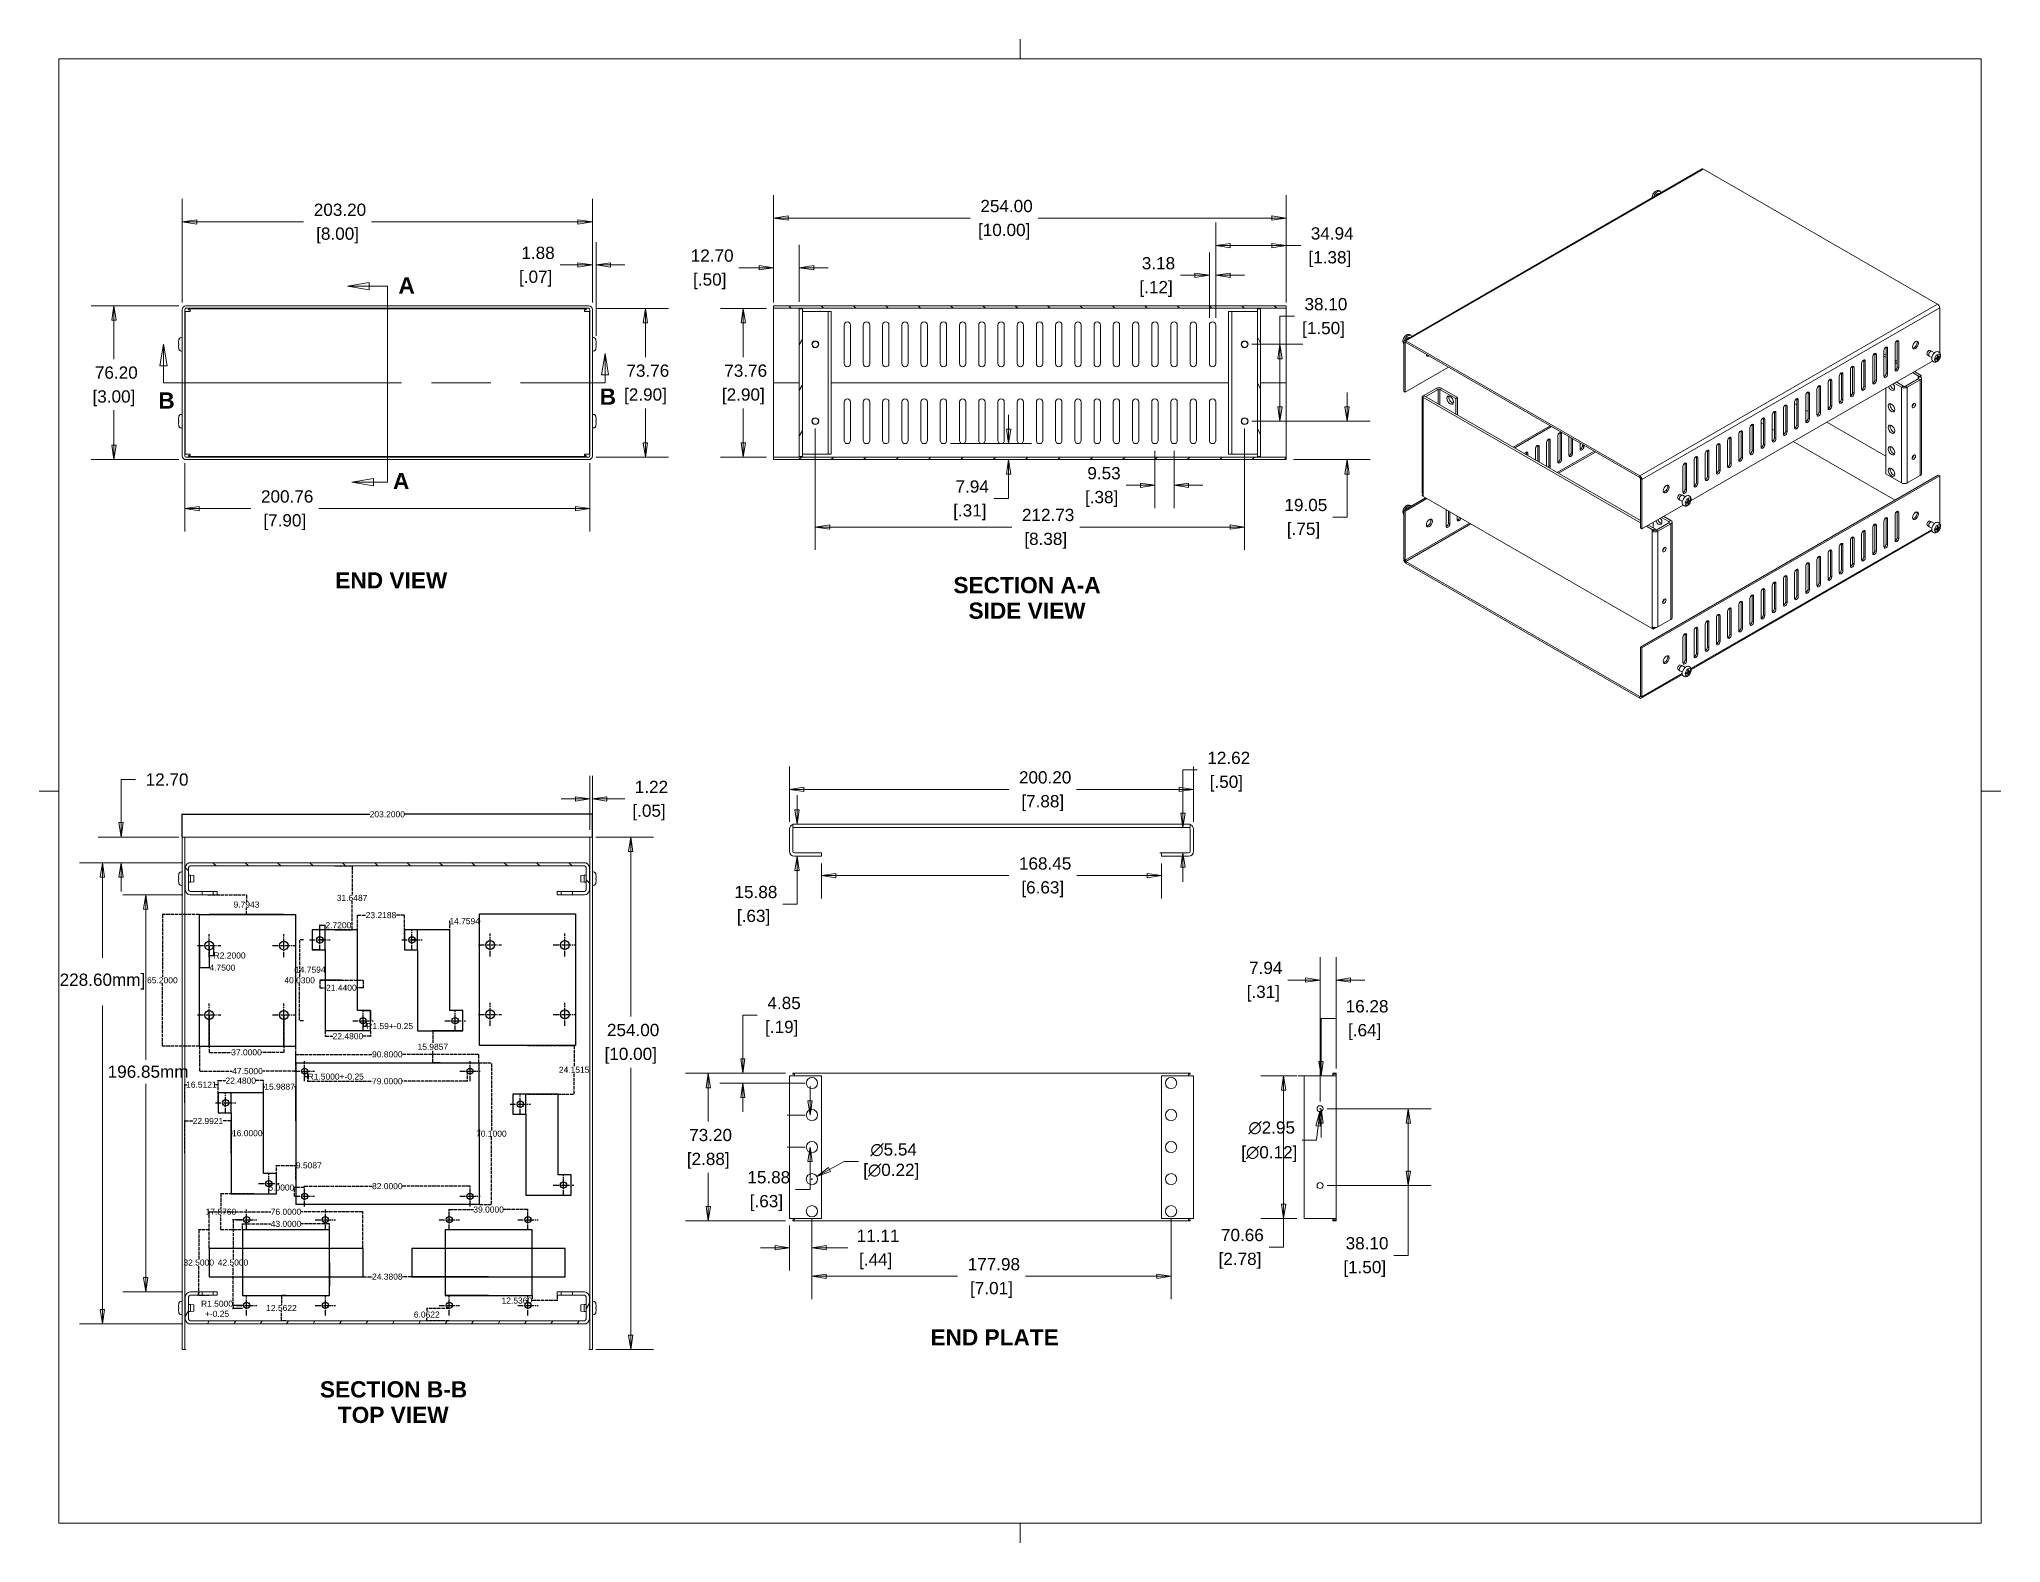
# Model space of a CAD drawing. Header units: millimetres. Extents: x 13 to 985, y 13 to 758.
import ezdxf

# ---------------------------------------------------------------- set-up
doc = ezdxf.new("R2010")
doc.units = ezdxf.units.MM
doc.header["$LTSCALE"] = 3.571429
for name, pattern in [('ACAD_ISO02W100', [0.59, 0.47, -0.12]), ('CENTER2', [1.125, 0.75, -0.125, 0.125, -0.125]), ('DOUBLE_DASH_CHAIN', [1.2403, 0.6614, -0.0827, 0.1654, -0.0827, 0.1654, -0.0827])]:
    doc.linetypes.add(name, pattern=pattern)
for name, color, linetype, lineweight in [('Dimension (ANSI)', 7, 'Continuous', 9), ('Hatch (ANSI)', 7, 'Continuous', 9), ('Section Line (ANSI)', 7, 'DOUBLE_DASH_CHAIN', 9), ('Sketch Geometry (ANSI)', 7, 'Continuous', 9), ('Symbol (ANSI)', 7, 'Continuous', 9), ('Visible (ANSI)', 7, 'Continuous', 9), ('Visible Narrow (ANSI)', 7, 'Continuous', 9)]:
    doc.layers.add(name, color=color, linetype=linetype, lineweight=lineweight)
doc.styles.add('Label Text (ANSI)', font='Arial Bold.ttf')
doc.styles.add('Note Text (ANSI)', font='Arial.ttf')
doc.styles.get("Standard").update_dxf_attribs({"font": 'Arial.ttf'})
doc.dimstyles.new('Default - mm_inch (ANSI)', dxfattribs={"dimscale": 3.571429, "dimtxt": 1.7, "dimasz": 2, "dimexe": 3.175, "dimexo": 1, "dimgap": 0.8, "dimtad": 0, "dimtih": 1, "dimtoh": 1, "dimrnd": 1e-08, "dimzin": 4, "dimdsep": 46, "dimtxsty": 'Note Text (ANSI)', "dimblk": 'Filled-1', "dimcen": 0.09, "dimdle": 10, "dimclrd": 256, "dimclre": 256, "dimclrt": 256, "dimadec": 1, "dimazin": 0, "dimtfac": 1.176471, "dimtofl": 0, "dimtmove": 0, "dimatfit": 3, "dimfxl": 1, "dimtolj": 1, "dimtzin": 0, "dimlwd": -1, "dimlwe": -1, "dimarcsym": 0})
doc.dimstyles.get("Standard").update_dxf_attribs({"dimtxt": 3, "dimasz": 0.18, "dimexe": 0.18, "dimexo": 0.0625, "dimgap": 0.09, "dimtad": 0, "dimtih": 1, "dimtoh": 1, "dimdec": 4, "dimzin": 0, "dimdsep": 46, "dimtxsty": 'Standard', "dimcen": 0.09, "dimadec": 0, "dimazin": 0, "dimtfac": 1, "dimtdec": 4, "dimtofl": 0, "dimtmove": 0, "dimatfit": 3, "dimfxl": 1, "dimtolj": 1, "dimtzin": 0, "dimarcsym": 0})
pattern_1 = [(135.0002, (0, 0), (-8.01806, -8.01812), [])]
pattern_2 = [(60, (0, 0), (-9.8201, 5.66965), [])]

msp = doc.modelspace()

# ---------------------------------------------------------------- texts
at = {"layer": 'Symbol (ANSI)', "attachment_point": 7, "style": 'Label Text (ANSI)'}
for s, insert, char_height in [('END VIEW', (159.67864, 485.9172), 8.035714), ('SECTION A-A', (465.92926, 483.42316), 8.0357141), ('SIDE VIEW', (473.41068, 470.77734), 8.035714), ('END PLATE', (454.55409, 110.77365), 8.035714), ('SECTION B-B', (152.06431, 84.86904), 8.0357141), ('TOP VIEW', (160.94041, 72.22934), 8.035714)]:
    msp.add_mtext(s, dxfattribs=dict(at, insert=insert, char_height=char_height))

# ---------------------------------------------------------------- blocks, each defined once
blk = doc.blocks.new('Borders Default Border')
at = {"layer": 'Sketch Geometry (ANSI)'}
for p, q in [((139.7, 209.55), (139.7, 212.27)), ((6.35, 107.95), (3.63, 107.95)), ((273.05, 107.95), (275.77, 107.95)), ((139.7, 6.35), (139.7, 3.63))]:
    blk.add_line(p, q, dxfattribs=at)
at = {"layer": 'Sketch Geometry (ANSI)', "flags": 128}
blk.add_lwpolyline([(6.35, 6.35), (6.35, 209.55), (273.05, 209.55), (273.05, 6.35), (6.35, 6.35)], dxfattribs=at)
blk = doc.blocks.new('2dTransSection0')
at = {"layer": 'Section Line (ANSI)', "linetype": 'Continuous'}
for p, q in [((49.4, 178.5), (46.4, 178)), ((49.4, 178), (46.4, 178)), ((46.4, 178), (49.4, 177.5)), ((49.4, 177.5), (49.4, 178.5)), ((51.93, 178), (49.4, 178)), ((51.93, 178), (51.93, 168.45)), ((51.93, 160.35), (51.93, 150.8)), ((49.99, 151.3), (46.99, 150.8)), ((49.99, 150.8), (46.99, 150.8)), ((46.99, 150.8), (49.99, 150.3)), ((49.99, 150.3), (49.99, 151.3)), ((51.93, 150.8), (49.99, 150.8))]:
    blk.add_line(p, q, dxfattribs=at)
at = {"layer": 'Section Line (ANSI)', "linetype": 'DOUBLE_DASH_CHAIN', "ltscale": 14.228937}
blk.add_line((51.93, 178), (51.93, 150.8), dxfattribs=at)
at = {"layer": 'Section Line (ANSI)', "linetype": 'Continuous', "flags": 128}
for points in [[(49.4, 178.5), (46.4, 178), (49.4, 177.5), (49.4, 178.5)], [(49.99, 151.3), (46.99, 150.8), (49.99, 150.3), (49.99, 151.3)]]:
    blk.add_lwpolyline(points, dxfattribs=at)
at = {"layer": 'Section Line (ANSI)'}
for points in [[(49.4, 178.5), (46.4, 178), (49.4, 177.5), (49.4, 178.5)], [(49.99, 151.3), (46.99, 150.8), (49.99, 150.3), (49.99, 151.3)]]:
    blk.add_solid(points, dxfattribs=at)
at = {"layer": 'Section Line (ANSI)', "char_height": 2.25, "attachment_point": 7, "style": 'Label Text (ANSI)'}
for insert in [(53.47, 176.98), (52.71, 149.84)]:
    blk.add_mtext('A', dxfattribs=dict(at, insert=insert))
blk = doc.blocks.new('2dTransSection1')
at = {"layer": 'Section Line (ANSI)', "linetype": 'Continuous'}
for p, q in [((20.88, 169.96), (20.38, 166.96)), ((20.88, 166.96), (20.88, 169.96)), ((21.38, 166.96), (20.88, 169.96)), ((20.38, 166.96), (21.38, 166.96)), ((20.88, 164.6), (20.88, 166.96)), ((82.13, 168.68), (81.63, 165.68)), ((82.13, 165.68), (82.13, 168.68)), ((82.63, 165.68), (82.13, 168.68)), ((20.88, 164.6), (30.12, 164.6)), ((72.89, 164.6), (82.13, 164.6)), ((81.63, 165.68), (82.63, 165.68)), ((82.13, 164.6), (82.13, 165.68))]:
    blk.add_line(p, q, dxfattribs=at)
at = {"layer": 'Section Line (ANSI)', "linetype": 'DOUBLE_DASH_CHAIN', "ltscale": 13.980061}
blk.add_line((20.88, 164.6), (82.13, 164.6), dxfattribs=at)
at = {"layer": 'Section Line (ANSI)', "linetype": 'Continuous', "flags": 128}
for points in [[(21.38, 166.96), (20.88, 169.96), (20.38, 166.96), (21.38, 166.96)], [(82.63, 165.68), (82.13, 168.68), (81.63, 165.68), (82.63, 165.68)]]:
    blk.add_lwpolyline(points, dxfattribs=at)
at = {"layer": 'Section Line (ANSI)'}
for points in [[(21.38, 166.96), (20.88, 169.96), (20.38, 166.96), (21.38, 166.96)], [(82.63, 165.68), (82.13, 168.68), (81.63, 165.68), (82.63, 165.68)]]:
    blk.add_solid(points, dxfattribs=at)
at = {"layer": 'Section Line (ANSI)', "char_height": 2.25, "attachment_point": 7, "style": 'Label Text (ANSI)'}
for insert in [(81.39, 161.54), (20.16, 161.01)]:
    blk.add_mtext('B', dxfattribs=dict(at, insert=insert))
blk = doc.blocks.new('Filled-1')
at = {"color": 0}
for p, q in [((0, 0), (-1, 0.15)), ((-1, 0.15), (-1, -0.15)), ((-1, 0), (0, 0)), ((-1, -0.15), (0, 0))]:
    blk.add_line(p, q, dxfattribs=at)
at = {"color": 0, "flags": 128}
blk.add_lwpolyline([(-1, -0.15), (0, 0), (-1, 0.15), (-1, -0.15)], dxfattribs=at)
at = {"color": 0}
blk.add_solid([(-1, -0.15), (0, 0), (-1, 0.15), (-1, -0.15)], dxfattribs=at)
blk = doc.blocks.new('*D13')
at = {"layer": 'Defpoints', "color": 0, "transparency": 16777216}
for p in [(287.05, 667.58), (83.85, 624.12), (287.05, 624.12)]:
    blk.add_point(p, dxfattribs=at)
at = {"layer": 'Dimension (ANSI)', "transparency": 16777216}
for p, q in [((83.85, 627.7), (83.85, 678.92)), ((287.05, 627.7), (287.05, 678.92)), ((90.99, 667.58), (144, 667.58)), ((279.91, 667.58), (177.61, 667.58))]:
    blk.add_line(p, q, dxfattribs=at)
at = {"layer": 'Dimension (ANSI)', "transparency": 16777216, "xscale": 7.142857142857142, "yscale": 7.142857142857142, "zscale": 7.142857142857142, "rotation": 180}
blk.add_blockref('Filled-1', (83.85, 667.58), dxfattribs=at)
at = {"layer": 'Dimension (ANSI)', "transparency": 16777216, "xscale": 7.142857142857142, "yscale": 7.142857142857142, "zscale": 7.142857142857142}
blk.add_blockref('Filled-1', (287.05, 667.58), dxfattribs=at)
at = {"layer": 'Dimension (ANSI)', "transparency": 16777216, "attachment_point": 5, "style": 'Note Text (ANSI)'}
for s, insert, char_height in [('\\A1; 203.20', (160.81, 673.54), 6.0714), ('\\A1;[8.00]', (160.81, 660.83), 6.071)]:
    blk.add_mtext(s, dxfattribs=dict(at, insert=insert, char_height=char_height))
blk = doc.blocks.new('*D14')
at = {"layer": 'Defpoints', "color": 0, "transparency": 16777216}
for p in [(85.68, 625.95), (49.99, 549.75), (85.68, 549.75)]:
    blk.add_point(p, dxfattribs=at)
at = {"layer": 'Dimension (ANSI)', "transparency": 16777216}
for p, q in [((82.11, 625.95), (38.65, 625.95)), ((49.99, 618.81), (49.99, 599.6)), ((49.99, 556.9), (49.99, 574.19)), ((82.11, 549.75), (38.65, 549.75))]:
    blk.add_line(p, q, dxfattribs=at)
at = {"layer": 'Dimension (ANSI)', "transparency": 16777216, "xscale": 7.142857142857142, "yscale": 7.142857142857142, "zscale": 7.142857142857142}
for p, rotation in [((49.99, 625.95), 90), ((49.99, 549.75), 270)]:
    blk.add_blockref('Filled-1', p, dxfattribs=dict(at, rotation=rotation))
at = {"layer": 'Dimension (ANSI)', "transparency": 16777216, "char_height": 6.071, "attachment_point": 5, "style": 'Note Text (ANSI)'}
for s, insert in [('\\A1; 76.20', (49.99, 592.85)), ('\\A1;[3.00]', (49.99, 580.15))]:
    blk.add_mtext(s, dxfattribs=dict(at, insert=insert))
blk = doc.blocks.new('*D15')
at = {"layer": 'Defpoints', "color": 0, "transparency": 16777216}
for p in [(85.07, 551.58), (285.83, 551.58), (285.83, 525.51)]:
    blk.add_point(p, dxfattribs=at)
at = {"layer": 'Dimension (ANSI)', "transparency": 16777216}
for p, q in [((85.07, 548.01), (85.07, 514.17)), ((285.83, 548.01), (285.83, 514.17)), ((92.21, 525.51), (117.84, 525.51)), ((278.69, 525.51), (151.46, 525.51))]:
    blk.add_line(p, q, dxfattribs=at)
at = {"layer": 'Dimension (ANSI)', "transparency": 16777216, "xscale": 7.142857142857142, "yscale": 7.142857142857142, "zscale": 7.142857142857142, "rotation": 180}
blk.add_blockref('Filled-1', (85.07, 525.51), dxfattribs=at)
at = {"layer": 'Dimension (ANSI)', "transparency": 16777216, "xscale": 7.142857142857142, "yscale": 7.142857142857142, "zscale": 7.142857142857142}
blk.add_blockref('Filled-1', (285.83, 525.51), dxfattribs=at)
at = {"layer": 'Dimension (ANSI)', "transparency": 16777216, "attachment_point": 5, "style": 'Note Text (ANSI)'}
for s, insert, char_height in [('\\A1; 200.76', (134.65, 531.47), 6.0714), ('\\A1;[7.90]', (134.65, 518.76), 6.071)]:
    blk.add_mtext(s, dxfattribs=dict(at, insert=insert, char_height=char_height))
blk = doc.blocks.new('*D16')
at = {"layer": 'Defpoints', "color": 0, "transparency": 16777216}
for p in [(285.22, 624.73), (285.22, 550.97), (313.35, 550.97)]:
    blk.add_point(p, dxfattribs=at)
at = {"layer": 'Dimension (ANSI)', "transparency": 16777216}
for p, q in [((288.79, 624.73), (324.69, 624.73)), ((313.35, 617.59), (313.35, 600.56)), ((313.35, 558.12), (313.35, 575.15)), ((288.79, 550.97), (324.69, 550.97))]:
    blk.add_line(p, q, dxfattribs=at)
at = {"layer": 'Dimension (ANSI)', "transparency": 16777216, "xscale": 7.142857142857142, "yscale": 7.142857142857142, "zscale": 7.142857142857142}
for p, rotation in [((313.35, 624.73), 90), ((313.35, 550.97), 270)]:
    blk.add_blockref('Filled-1', p, dxfattribs=dict(at, rotation=rotation))
at = {"layer": 'Dimension (ANSI)', "transparency": 16777216, "char_height": 6.071, "attachment_point": 5, "style": 'Note Text (ANSI)'}
for s, insert in [('\\A1; 73.76', (313.35, 593.81)), ('\\A1;[2.90]', (313.35, 581.11))]:
    blk.add_mtext(s, dxfattribs=dict(at, insert=insert))
blk = doc.blocks.new('*D17')
at = {"layer": 'Defpoints', "color": 0, "transparency": 16777216}
for p in [(285.22, 362.7), (285.22, 108.7), (306.06, 108.7)]:
    blk.add_point(p, dxfattribs=at)
at = {"layer": 'Dimension (ANSI)', "transparency": 16777216}
for p, q in [((288.79, 362.7), (317.4, 362.7)), ((306.06, 355.56), (306.06, 273.81)), ((306.06, 115.85), (306.06, 248.4)), ((288.79, 108.7), (317.4, 108.7))]:
    blk.add_line(p, q, dxfattribs=at)
at = {"layer": 'Dimension (ANSI)', "transparency": 16777216, "xscale": 7.142857142857142, "yscale": 7.142857142857142, "zscale": 7.142857142857142}
for p, rotation in [((306.06, 362.7), 90), ((306.06, 108.7), 270)]:
    blk.add_blockref('Filled-1', p, dxfattribs=dict(at, rotation=rotation))
at = {"layer": 'Dimension (ANSI)', "transparency": 16777216, "char_height": 6.0714, "attachment_point": 5, "style": 'Note Text (ANSI)'}
for s, insert in [('\\A1; 254.00', (306.06, 267.06)), ('\\A1;[10.00]', (306.06, 254.35))]:
    blk.add_mtext(s, dxfattribs=dict(at, insert=insert))
blk = doc.blocks.new('*D18')
at = {"layer": 'Defpoints', "color": 0, "transparency": 16777216}
for p in [(87.79, 350), (44.31, 121.4), (87.79, 121.4)]:
    blk.add_point(p, dxfattribs=at)
at = {"layer": 'Dimension (ANSI)', "transparency": 16777216}
for p, q in [((84.21, 350), (32.97, 350)), ((44.31, 342.86), (44.31, 302.91)), ((44.31, 128.55), (44.31, 279.29)), ((84.21, 121.4), (32.97, 121.4))]:
    blk.add_line(p, q, dxfattribs=at)
at = {"layer": 'Dimension (ANSI)', "transparency": 16777216, "xscale": 7.142857142857142, "yscale": 7.142857142857142, "zscale": 7.142857142857142}
for p, rotation in [((44.31, 350), 90), ((44.31, 121.4), 270)]:
    blk.add_blockref('Filled-1', p, dxfattribs=dict(at, rotation=rotation))
at = {"layer": 'Dimension (ANSI)', "transparency": 16777216, "insert": (44.31, 291.1), "char_height": 6.0714, "width": 27.893, "attachment_point": 5, "style": 'Note Text (ANSI)'}
blk.add_mtext('\\A1; 228.60mm]', dxfattribs=at)
blk = doc.blocks.new('*D19')
at = {"layer": 'Defpoints', "color": 0, "transparency": 16777216}
for p in [(386.32, 369.11), (387.14, 353.24), (388.51, 353.24)]:
    blk.add_point(p, dxfattribs=at)
at = {"layer": 'Dimension (ANSI)', "transparency": 16777216}
for p, q in [((388.51, 376.25), (388.51, 383.4)), ((389.89, 369.11), (399.85, 369.11)), ((390.71, 353.24), (399.85, 353.24)), ((388.51, 346.09), (388.51, 329.49)), ((388.51, 329.49), (381.37, 329.49))]:
    blk.add_line(p, q, dxfattribs=at)
at = {"layer": 'Dimension (ANSI)', "transparency": 16777216, "xscale": 7.142857142857142, "yscale": 7.142857142857142, "zscale": 7.142857142857142}
for p, rotation in [((388.51, 369.11), 270), ((388.51, 353.24), 90)]:
    blk.add_blockref('Filled-1', p, dxfattribs=dict(at, rotation=rotation))
at = {"layer": 'Dimension (ANSI)', "transparency": 16777216, "char_height": 6.071, "attachment_point": 5, "style": 'Note Text (ANSI)'}
for s, insert in [('\\A1; 15.88', (366.91, 335.45)), ('\\A1;[.63]', (366.91, 322.74))]:
    blk.add_mtext(s, dxfattribs=dict(at, insert=insert))
blk = doc.blocks.new('*D20')
at = {"layer": 'Defpoints', "color": 0, "transparency": 16777216}
for p in [(584.9, 386.29), (384.7, 366.67), (584.9, 366.67)]:
    blk.add_point(p, dxfattribs=at)
at = {"layer": 'Dimension (ANSI)', "transparency": 16777216}
for p, q in [((384.7, 370.24), (384.7, 397.63)), ((584.9, 370.24), (584.9, 397.63)), ((391.84, 386.29), (493.4, 386.29)), ((577.76, 386.29), (527, 386.29))]:
    blk.add_line(p, q, dxfattribs=at)
at = {"layer": 'Dimension (ANSI)', "transparency": 16777216, "xscale": 7.142857142857142, "yscale": 7.142857142857142, "zscale": 7.142857142857142, "rotation": 180}
blk.add_blockref('Filled-1', (384.7, 386.29), dxfattribs=at)
at = {"layer": 'Dimension (ANSI)', "transparency": 16777216, "xscale": 7.142857142857142, "yscale": 7.142857142857142, "zscale": 7.142857142857142}
blk.add_blockref('Filled-1', (584.9, 386.29), dxfattribs=at)
at = {"layer": 'Dimension (ANSI)', "transparency": 16777216, "attachment_point": 5, "style": 'Note Text (ANSI)'}
for s, insert, char_height in [('\\A1; 200.20', (510.2, 392.25), 6.0714), ('\\A1;[7.88]', (510.2, 379.55), 6.071)]:
    blk.add_mtext(s, dxfattribs=dict(at, insert=insert, char_height=char_height))
blk = doc.blocks.new('*D21')
at = {"layer": 'Defpoints', "color": 0, "transparency": 16777216}
for p in [(583.27, 367.49), (579.62, 354.86), (582.46, 354.86)]:
    blk.add_point(p, dxfattribs=at)
at = {"layer": 'Dimension (ANSI)', "transparency": 16777216}
for p, q in [((579.62, 374.63), (579.62, 395.96)), ((579.62, 395.96), (586.76, 395.96)), ((579.7, 367.49), (568.28, 367.49)), ((578.89, 354.86), (568.28, 354.86)), ((579.62, 347.72), (579.62, 340.58))]:
    blk.add_line(p, q, dxfattribs=at)
at = {"layer": 'Dimension (ANSI)', "transparency": 16777216, "xscale": 7.142857142857142, "yscale": 7.142857142857142, "zscale": 7.142857142857142}
for p, rotation in [((579.62, 367.49), 270), ((579.62, 354.86), 90)]:
    blk.add_blockref('Filled-1', p, dxfattribs=dict(at, rotation=rotation))
at = {"layer": 'Dimension (ANSI)', "transparency": 16777216, "char_height": 6.071, "attachment_point": 5, "style": 'Note Text (ANSI)'}
for s, insert in [('\\A1; 12.62', (601.19, 401.92)), ('\\A1;[.50]', (601.19, 389.21))]:
    blk.add_mtext(s, dxfattribs=dict(at, insert=insert))
blk = doc.blocks.new('*D22')
at = {"layer": 'Defpoints', "color": 0, "transparency": 16777216}
for p in [(400.57, 353.24), (569.03, 353.24), (569.03, 343.62)]:
    blk.add_point(p, dxfattribs=at)
at = {"layer": 'Dimension (ANSI)', "transparency": 16777216}
for p, q in [((400.57, 349.66), (400.57, 332.28)), ((407.72, 343.62), (493.36, 343.62)), ((561.88, 343.62), (527.04, 343.62)), ((569.03, 349.66), (569.03, 332.28))]:
    blk.add_line(p, q, dxfattribs=at)
at = {"layer": 'Dimension (ANSI)', "transparency": 16777216, "xscale": 7.142857142857142, "yscale": 7.142857142857142, "zscale": 7.142857142857142, "rotation": 180}
blk.add_blockref('Filled-1', (400.57, 343.62), dxfattribs=at)
at = {"layer": 'Dimension (ANSI)', "transparency": 16777216, "xscale": 7.142857142857142, "yscale": 7.142857142857142, "zscale": 7.142857142857142}
blk.add_blockref('Filled-1', (569.03, 343.62), dxfattribs=at)
at = {"layer": 'Dimension (ANSI)', "transparency": 16777216, "attachment_point": 5, "style": 'Note Text (ANSI)'}
for s, insert, char_height in [('\\A1; 168.45', (510.2, 349.58), 6.0714), ('\\A1;[6.63]', (510.2, 336.87), 6.071)]:
    blk.add_mtext(s, dxfattribs=dict(at, insert=insert, char_height=char_height))
blk = doc.blocks.new('*D23')
at = {"layer": 'Defpoints', "color": 0, "transparency": 16777216}
for p in [(386.32, 245.65), (344.46, 172.45), (386.32, 172.45)]:
    blk.add_point(p, dxfattribs=at)
at = {"layer": 'Dimension (ANSI)', "transparency": 16777216}
for p, q in [((382.75, 245.65), (333.12, 245.65)), ((344.46, 238.51), (344.46, 221.76)), ((344.46, 179.59), (344.46, 196.34)), ((382.75, 172.45), (333.12, 172.45))]:
    blk.add_line(p, q, dxfattribs=at)
at = {"layer": 'Dimension (ANSI)', "transparency": 16777216, "xscale": 7.142857142857142, "yscale": 7.142857142857142, "zscale": 7.142857142857142}
for p, rotation in [((344.46, 245.65), 90), ((344.46, 172.45), 270)]:
    blk.add_blockref('Filled-1', p, dxfattribs=dict(at, rotation=rotation))
at = {"layer": 'Dimension (ANSI)', "transparency": 16777216, "char_height": 6.071, "attachment_point": 5, "style": 'Note Text (ANSI)'}
for s, insert in [('\\A1; 73.20', (344.46, 215.01)), ('\\A1;[2.88]', (344.46, 202.3))]:
    blk.add_mtext(s, dxfattribs=dict(at, insert=insert))
blk = doc.blocks.new('*D24')
at = {"layer": 'Defpoints', "color": 0, "transparency": 16777216}
for p in [(647.59, 228.1), (691.31, 228.1), (647.59, 190)]:
    blk.add_point(p, dxfattribs=at)
at = {"layer": 'Dimension (ANSI)', "transparency": 16777216}
for p, q in [((651.17, 228.1), (702.65, 228.1)), ((691.31, 220.96), (691.31, 197.14)), ((651.17, 190), (702.65, 190)), ((691.31, 190), (691.31, 155.42)), ((691.31, 155.42), (684.17, 155.42))]:
    blk.add_line(p, q, dxfattribs=at)
at = {"layer": 'Dimension (ANSI)', "transparency": 16777216, "xscale": 7.142857142857142, "yscale": 7.142857142857142, "zscale": 7.142857142857142}
for p, rotation in [((691.31, 228.1), 90), ((691.31, 190), 270)]:
    blk.add_blockref('Filled-1', p, dxfattribs=dict(at, rotation=rotation))
at = {"layer": 'Dimension (ANSI)', "transparency": 16777216, "char_height": 6.071, "attachment_point": 5, "style": 'Note Text (ANSI)'}
for s, insert in [('\\A1; 38.10', (669.72, 161.38)), ('\\A1;[1.50]', (669.72, 148.67))]:
    blk.add_mtext(s, dxfattribs=dict(at, insert=insert))
blk = doc.blocks.new('*D25')
at = {"layer": 'Defpoints', "color": 0, "transparency": 16777216}
for p in [(394.89, 224.93), (395.81, 224.93), (395.81, 209.05)]:
    blk.add_point(p, dxfattribs=at)
at = {"layer": 'Dimension (ANSI)', "transparency": 16777216}
for p, q in [((394.89, 232.07), (394.89, 239.21)), ((392.24, 224.93), (383.55, 224.93)), ((392.24, 209.05), (383.55, 209.05)), ((394.89, 201.91), (394.89, 188.12)), ((394.89, 188.12), (387.74, 188.12))]:
    blk.add_line(p, q, dxfattribs=at)
at = {"layer": 'Dimension (ANSI)', "transparency": 16777216, "xscale": 7.142857142857142, "yscale": 7.142857142857142, "zscale": 7.142857142857142}
for p, rotation in [((394.89, 224.93), 270), ((394.89, 209.05), 90)]:
    blk.add_blockref('Filled-1', p, dxfattribs=dict(at, rotation=rotation))
at = {"layer": 'Dimension (ANSI)', "transparency": 16777216, "char_height": 6.071, "attachment_point": 5, "style": 'Note Text (ANSI)'}
for s, insert in [('\\A1; 15.88', (373.28, 194.08)), ('\\A1;[.63]', (373.28, 181.37))]:
    blk.add_mtext(s, dxfattribs=dict(at, insert=insert))
blk = doc.blocks.new('*D26')
at = {"layer": 'Defpoints', "color": 0, "transparency": 16777216}
for p in [(361.6, 245.65), (386.32, 245.65), (395.81, 240.8)]:
    blk.add_point(p, dxfattribs=at)
at = {"layer": 'Dimension (ANSI)', "transparency": 16777216}
for p, q in [((361.6, 252.8), (361.6, 274.48)), ((361.6, 274.48), (368.75, 274.48)), ((382.75, 245.65), (350.26, 245.65)), ((392.24, 240.8), (350.26, 240.8)), ((361.6, 233.66), (361.6, 226.52))]:
    blk.add_line(p, q, dxfattribs=at)
at = {"layer": 'Dimension (ANSI)', "transparency": 16777216, "xscale": 7.142857142857142, "yscale": 7.142857142857142, "zscale": 7.142857142857142}
for p, rotation in [((361.6, 245.65), 270), ((361.6, 240.8), 90)]:
    blk.add_blockref('Filled-1', p, dxfattribs=dict(at, rotation=rotation))
at = {"layer": 'Dimension (ANSI)', "transparency": 16777216, "char_height": 6.071, "attachment_point": 5, "style": 'Note Text (ANSI)'}
for s, insert in [('\\A1; 4.85', (380.87, 280.44)), ('\\A1;[.19]', (380.87, 267.73))]:
    blk.add_mtext(s, dxfattribs=dict(at, insert=insert))
blk = doc.blocks.new('*D27')
at = {"layer": 'Defpoints', "color": 0, "transparency": 16777216}
for p in [(397.5, 568.8), (610.22, 568.8), (610.22, 516.34)]:
    blk.add_point(p, dxfattribs=at)
at = {"layer": 'Dimension (ANSI)', "transparency": 16777216}
for p, q in [((397.5, 565.23), (397.5, 505)), ((610.22, 565.23), (610.22, 505)), ((404.64, 516.34), (494.87, 516.34)), ((603.08, 516.34), (528.5, 516.34))]:
    blk.add_line(p, q, dxfattribs=at)
at = {"layer": 'Dimension (ANSI)', "transparency": 16777216, "xscale": 7.142857142857142, "yscale": 7.142857142857142, "zscale": 7.142857142857142, "rotation": 180}
blk.add_blockref('Filled-1', (397.5, 516.34), dxfattribs=at)
at = {"layer": 'Dimension (ANSI)', "transparency": 16777216, "xscale": 7.142857142857142, "yscale": 7.142857142857142, "zscale": 7.142857142857142}
blk.add_blockref('Filled-1', (610.22, 516.34), dxfattribs=at)
at = {"layer": 'Dimension (ANSI)', "transparency": 16777216, "attachment_point": 5, "style": 'Note Text (ANSI)'}
for s, insert, char_height in [('\\A1; 212.73', (511.68, 522.3), 6.0714), ('\\A1;[8.38]', (511.68, 509.59), 6.071)]:
    blk.add_mtext(s, dxfattribs=dict(at, insert=insert, char_height=char_height))
blk = doc.blocks.new('*D28')
at = {"layer": 'Defpoints', "color": 0, "transparency": 16777216}
for p in [(87.79, 334.13), (65.75, 137.28), (87.79, 137.28)]:
    blk.add_point(p, dxfattribs=at)
at = {"layer": 'Dimension (ANSI)', "transparency": 16777216}
for p, q in [((84.21, 334.13), (54.42, 334.13)), ((65.75, 326.98), (65.75, 252.37)), ((65.75, 144.42), (65.75, 240.45)), ((84.21, 137.28), (54.42, 137.28))]:
    blk.add_line(p, q, dxfattribs=at)
at = {"layer": 'Dimension (ANSI)', "transparency": 16777216, "xscale": 7.142857142857142, "yscale": 7.142857142857142, "zscale": 7.142857142857142}
for p, rotation in [((65.75, 334.13), 90), ((65.75, 137.28), 270)]:
    blk.add_blockref('Filled-1', p, dxfattribs=dict(at, rotation=rotation))
at = {"layer": 'Dimension (ANSI)', "transparency": 16777216, "insert": (65.75, 246.41), "char_height": 6.0714, "attachment_point": 5, "style": 'Note Text (ANSI)'}
blk.add_mtext('\\A1; 196.85mm', dxfattribs=at)
blk = doc.blocks.new('*D29')
at = {"layer": 'Defpoints', "color": 0, "transparency": 16777216}
for p in [(395.81, 177.3), (573.79, 177.3), (573.79, 145.02)]:
    blk.add_point(p, dxfattribs=at)
at = {"layer": 'Dimension (ANSI)', "transparency": 16777216}
for p, q in [((395.81, 173.73), (395.81, 133.68)), ((573.79, 173.73), (573.79, 133.68)), ((402.95, 145.02), (467.98, 145.02)), ((566.64, 145.02), (501.62, 145.02))]:
    blk.add_line(p, q, dxfattribs=at)
at = {"layer": 'Dimension (ANSI)', "transparency": 16777216, "xscale": 7.142857142857142, "yscale": 7.142857142857142, "zscale": 7.142857142857142, "rotation": 180}
blk.add_blockref('Filled-1', (395.81, 145.02), dxfattribs=at)
at = {"layer": 'Dimension (ANSI)', "transparency": 16777216, "xscale": 7.142857142857142, "yscale": 7.142857142857142, "zscale": 7.142857142857142}
blk.add_blockref('Filled-1', (573.79, 145.02), dxfattribs=at)
at = {"layer": 'Dimension (ANSI)', "transparency": 16777216, "attachment_point": 5, "style": 'Note Text (ANSI)'}
for s, insert, char_height in [('\\A1; 177.98', (484.8, 150.98), 6.0714), ('\\A1;[7.01]', (484.8, 138.27), 6.071)]:
    blk.add_mtext(s, dxfattribs=dict(at, insert=insert, char_height=char_height))
blk = doc.blocks.new('*D30')
at = {"layer": 'Defpoints', "color": 0, "transparency": 16777216}
for p in [(398.24, 194.51), (393.38, 191.85)]:
    blk.add_point(p, dxfattribs=at)
at = {"layer": 'Dimension (ANSI)', "transparency": 16777216}
for p, q in [((411.79, 201.94), (404.5, 197.94)), ((418.94, 201.94), (411.79, 201.94)), ((395.49, 193.18), (396.13, 193.18)), ((395.81, 192.86), (395.81, 193.5))]:
    blk.add_line(p, q, dxfattribs=at)
at = {"layer": 'Dimension (ANSI)', "transparency": 16777216, "xscale": 7.142857142857142, "yscale": 7.142857142857142, "zscale": 7.142857142857142, "rotation": 208.7413325766191}
blk.add_blockref('Filled-1', (398.24, 194.51), dxfattribs=at)
at = {"layer": 'Dimension (ANSI)', "transparency": 16777216, "insert": (435.14, 201.94), "char_height": 6.071, "attachment_point": 5, "style": 'Note Text (ANSI)'}
blk.add_mtext('\\A1; ∅5.54\\P[∅0.22]', dxfattribs=at)
blk = doc.blocks.new('*D31')
at = {"layer": 'Defpoints', "color": 0, "transparency": 16777216}
for p in [(395.81, 177.3), (384.7, 173.72), (395.81, 159.22)]:
    blk.add_point(p, dxfattribs=at)
at = {"layer": 'Dimension (ANSI)', "transparency": 16777216}
for p, q in [((384.7, 170.15), (384.7, 147.89)), ((395.81, 173.73), (395.81, 147.89)), ((377.55, 159.22), (370.41, 159.22)), ((402.95, 159.22), (413.57, 159.22))]:
    blk.add_line(p, q, dxfattribs=at)
at = {"layer": 'Dimension (ANSI)', "transparency": 16777216, "xscale": 7.142857142857142, "yscale": 7.142857142857142, "zscale": 7.142857142857142}
blk.add_blockref('Filled-1', (384.7, 159.22), dxfattribs=at)
at = {"layer": 'Dimension (ANSI)', "transparency": 16777216, "xscale": 7.142857142857142, "yscale": 7.142857142857142, "zscale": 7.142857142857142, "rotation": 180}
blk.add_blockref('Filled-1', (395.81, 159.22), dxfattribs=at)
at = {"layer": 'Dimension (ANSI)', "transparency": 16777216, "char_height": 6.071, "attachment_point": 5, "style": 'Note Text (ANSI)'}
for s, insert in [('\\A1; 11.11', (427.44, 165.13)), ('\\A1;[.44]', (427.44, 152.49))]:
    blk.add_mtext(s, dxfattribs=dict(at, insert=insert))
blk = doc.blocks.new('*D32')
at = {"layer": 'Defpoints', "color": 0, "transparency": 16777216}
for p in [(647.59, 291.87), (655.53, 244.38), (647.59, 228.1)]:
    blk.add_point(p, dxfattribs=at)
at = {"layer": 'Dimension (ANSI)', "transparency": 16777216}
for p, q in [((647.59, 231.67), (647.59, 303.21)), ((655.53, 247.95), (655.53, 303.21)), ((640.45, 291.87), (631.59, 291.87)), ((662.68, 291.87), (669.82, 291.87))]:
    blk.add_line(p, q, dxfattribs=at)
at = {"layer": 'Dimension (ANSI)', "transparency": 16777216, "xscale": 7.142857142857142, "yscale": 7.142857142857142, "zscale": 7.142857142857142}
blk.add_blockref('Filled-1', (647.59, 291.87), dxfattribs=at)
at = {"layer": 'Dimension (ANSI)', "transparency": 16777216, "xscale": 7.142857142857142, "yscale": 7.142857142857142, "zscale": 7.142857142857142, "rotation": 180}
blk.add_blockref('Filled-1', (655.53, 291.87), dxfattribs=at)
at = {"layer": 'Dimension (ANSI)', "transparency": 16777216, "char_height": 6.071, "attachment_point": 5, "style": 'Note Text (ANSI)'}
for s, insert in [('\\A1; 7.94', (619.5, 297.83)), ('\\A1;[.31]', (619.5, 285.12))]:
    blk.add_mtext(s, dxfattribs=dict(at, insert=insert))
blk = doc.blocks.new('*D33')
at = {"layer": 'Defpoints', "color": 0, "transparency": 16777216}
for p in [(647.43, 226.64), (647.76, 229.57)]:
    blk.add_point(p, dxfattribs=at)
at = {"layer": 'Dimension (ANSI)', "transparency": 16777216}
for p, q in [((647.27, 228.1), (647.92, 228.1)), ((647.59, 227.78), (647.59, 228.42)), ((645.81, 212.44), (646.62, 219.54)), ((638.66, 212.44), (645.81, 212.44))]:
    blk.add_line(p, q, dxfattribs=at)
at = {"layer": 'Dimension (ANSI)', "transparency": 16777216, "xscale": 7.142857142857142, "yscale": 7.142857142857142, "zscale": 7.142857142857142, "rotation": 83.48139860815607}
blk.add_blockref('Filled-1', (647.43, 226.64), dxfattribs=at)
at = {"layer": 'Dimension (ANSI)', "transparency": 16777216, "attachment_point": 5, "style": 'Note Text (ANSI)'}
for s, insert, char_height in [('\\A1; ∅2.95', (622.46, 218.57), 6.071), ('\\A1;[∅0.12]', (622.46, 205.6), 6.0714)]:
    blk.add_mtext(s, dxfattribs=dict(at, insert=insert, char_height=char_height))
blk = doc.blocks.new('*D34')
at = {"layer": 'Defpoints', "color": 0, "transparency": 16777216}
for p in [(653.09, 244.38), (647.59, 228.1), (648.12, 228.1)]:
    blk.add_point(p, dxfattribs=at)
at = {"layer": 'Dimension (ANSI)', "transparency": 16777216}
for p, q in [((648.12, 251.53), (648.12, 272.86)), ((648.12, 272.86), (655.26, 272.86)), ((649.52, 244.38), (636.78, 244.38)), ((651.17, 228.1), (659.46, 228.1)), ((648.12, 220.96), (648.12, 213.82))]:
    blk.add_line(p, q, dxfattribs=at)
at = {"layer": 'Dimension (ANSI)', "transparency": 16777216, "xscale": 7.142857142857142, "yscale": 7.142857142857142, "zscale": 7.142857142857142}
for p, rotation in [((648.12, 244.38), 270), ((648.12, 228.1), 90)]:
    blk.add_blockref('Filled-1', p, dxfattribs=dict(at, rotation=rotation))
at = {"layer": 'Dimension (ANSI)', "transparency": 16777216, "char_height": 6.071, "attachment_point": 5, "style": 'Note Text (ANSI)'}
for s, insert in [('\\A1; 16.28', (669.72, 278.81)), ('\\A1;[.64]', (669.72, 266.11))]:
    blk.add_mtext(s, dxfattribs=dict(at, insert=insert))
blk = doc.blocks.new('*D35')
at = {"layer": 'Defpoints', "color": 0, "transparency": 16777216}
for p in [(639.66, 244.38), (629.52, 173.72), (639.66, 173.72)]:
    blk.add_point(p, dxfattribs=at)
at = {"layer": 'Dimension (ANSI)', "transparency": 16777216}
for p, q in [((636.09, 244.38), (618.18, 244.38)), ((629.52, 237.24), (629.52, 180.86)), ((636.09, 173.72), (618.18, 173.72)), ((629.52, 173.72), (629.52, 159.5)), ((629.52, 159.5), (622.38, 159.5))]:
    blk.add_line(p, q, dxfattribs=at)
at = {"layer": 'Dimension (ANSI)', "transparency": 16777216, "xscale": 7.142857142857142, "yscale": 7.142857142857142, "zscale": 7.142857142857142}
for p, rotation in [((629.52, 244.38), 90), ((629.52, 173.72), 270)]:
    blk.add_blockref('Filled-1', p, dxfattribs=dict(at, rotation=rotation))
at = {"layer": 'Dimension (ANSI)', "transparency": 16777216, "char_height": 6.071, "attachment_point": 5, "style": 'Note Text (ANSI)'}
for s, insert in [('\\A1; 70.66', (607.93, 165.46)), ('\\A1;[2.78]', (607.93, 152.75))]:
    blk.add_mtext(s, dxfattribs=dict(at, insert=insert))
blk = doc.blocks.new('*D36')
at = {"layer": 'Defpoints', "color": 0, "transparency": 16777216}
for p in [(376.86, 669.43), (376.86, 625.95), (630.86, 625.95)]:
    blk.add_point(p, dxfattribs=at)
at = {"layer": 'Dimension (ANSI)', "transparency": 16777216}
for p, q in [((376.86, 629.52), (376.86, 680.77)), ((630.86, 629.52), (630.86, 680.77)), ((384, 669.43), (474.29, 669.43)), ((623.72, 669.43), (507.89, 669.43))]:
    blk.add_line(p, q, dxfattribs=at)
at = {"layer": 'Dimension (ANSI)', "transparency": 16777216, "xscale": 7.142857142857142, "yscale": 7.142857142857142, "zscale": 7.142857142857142, "rotation": 180}
blk.add_blockref('Filled-1', (376.86, 669.43), dxfattribs=at)
at = {"layer": 'Dimension (ANSI)', "transparency": 16777216, "xscale": 7.142857142857142, "yscale": 7.142857142857142, "zscale": 7.142857142857142}
blk.add_blockref('Filled-1', (630.86, 669.43), dxfattribs=at)
at = {"layer": 'Dimension (ANSI)', "transparency": 16777216, "char_height": 6.0714, "attachment_point": 5, "style": 'Note Text (ANSI)'}
for s, insert in [('\\A1; 254.00', (491.09, 675.39)), ('\\A1;[10.00]', (491.09, 662.68))]:
    blk.add_mtext(s, dxfattribs=dict(at, insert=insert))
blk = doc.blocks.new('*D37')
at = {"layer": 'Defpoints', "color": 0, "transparency": 16777216}
for p in [(376.86, 644.87), (376.86, 624.12), (389.56, 624.45)]:
    blk.add_point(p, dxfattribs=at)
at = {"layer": 'Dimension (ANSI)', "transparency": 16777216}
for p, q in [((376.86, 627.7), (376.86, 656.21)), ((389.56, 628.03), (389.56, 656.21)), ((369.72, 644.87), (359.68, 644.87)), ((396.7, 644.87), (403.85, 644.87))]:
    blk.add_line(p, q, dxfattribs=at)
at = {"layer": 'Dimension (ANSI)', "transparency": 16777216, "xscale": 7.142857142857142, "yscale": 7.142857142857142, "zscale": 7.142857142857142}
blk.add_blockref('Filled-1', (376.86, 644.87), dxfattribs=at)
at = {"layer": 'Dimension (ANSI)', "transparency": 16777216, "xscale": 7.142857142857142, "yscale": 7.142857142857142, "zscale": 7.142857142857142, "rotation": 180}
blk.add_blockref('Filled-1', (389.56, 644.87), dxfattribs=at)
at = {"layer": 'Dimension (ANSI)', "transparency": 16777216, "char_height": 6.071, "attachment_point": 5, "style": 'Note Text (ANSI)'}
for s, insert in [('\\A1; 12.70', (345.23, 650.83)), ('\\A1;[.50]', (345.23, 638.12))]:
    blk.add_mtext(s, dxfattribs=dict(at, insert=insert))
blk = doc.blocks.new('*D38')
at = {"layer": 'Defpoints', "color": 0, "transparency": 16777216}
for p in [(610.22, 606.9), (610.22, 568.8), (627.75, 568.8)]:
    blk.add_point(p, dxfattribs=at)
at = {"layer": 'Dimension (ANSI)', "transparency": 16777216}
for p, q in [((627.75, 606.9), (627.75, 620.8)), ((627.75, 620.8), (634.89, 620.8)), ((613.8, 606.9), (639.09, 606.9)), ((627.75, 575.95), (627.75, 599.76)), ((613.8, 568.8), (639.09, 568.8))]:
    blk.add_line(p, q, dxfattribs=at)
at = {"layer": 'Dimension (ANSI)', "transparency": 16777216, "xscale": 7.142857142857142, "yscale": 7.142857142857142, "zscale": 7.142857142857142}
for p, rotation in [((627.75, 606.9), 90), ((627.75, 568.8), 270)]:
    blk.add_blockref('Filled-1', p, dxfattribs=dict(at, rotation=rotation))
at = {"layer": 'Dimension (ANSI)', "transparency": 16777216, "char_height": 6.071, "attachment_point": 5, "style": 'Note Text (ANSI)'}
for s, insert in [('\\A1; 38.10', (649.33, 626.76)), ('\\A1;[1.50]', (649.33, 614.05))]:
    blk.add_mtext(s, dxfattribs=dict(at, insert=insert))
blk = doc.blocks.new('*D39')
at = {"layer": 'Defpoints', "color": 0, "transparency": 16777216}
for p in [(610.22, 568.8), (661.01, 568.8), (630.86, 549.75)]:
    blk.add_point(p, dxfattribs=at)
at = {"layer": 'Dimension (ANSI)', "transparency": 16777216}
for p, q in [((661.01, 575.95), (661.01, 583.09)), ((613.8, 568.8), (672.35, 568.8)), ((634.43, 549.75), (672.35, 549.75)), ((661.01, 542.61), (661.01, 521.28)), ((661.01, 521.28), (653.87, 521.28))]:
    blk.add_line(p, q, dxfattribs=at)
at = {"layer": 'Dimension (ANSI)', "transparency": 16777216, "xscale": 7.142857142857142, "yscale": 7.142857142857142, "zscale": 7.142857142857142}
for p, rotation in [((661.01, 568.8), 270), ((661.01, 549.75), 90)]:
    blk.add_blockref('Filled-1', p, dxfattribs=dict(at, rotation=rotation))
at = {"layer": 'Dimension (ANSI)', "transparency": 16777216, "char_height": 6.071, "attachment_point": 5, "style": 'Note Text (ANSI)'}
for s, insert in [('\\A1; 19.05', (639.39, 527.24)), ('\\A1;[.75]', (639.39, 514.55))]:
    blk.add_mtext(s, dxfattribs=dict(at, insert=insert))
blk = doc.blocks.new('*D40')
at = {"layer": 'Defpoints', "color": 0, "transparency": 16777216}
for p in [(53.57, 362.7), (85.68, 362.7), (87.79, 350)]:
    blk.add_point(p, dxfattribs=at)
at = {"layer": 'Dimension (ANSI)', "transparency": 16777216}
for p, q in [((53.57, 369.85), (53.57, 391.18)), ((53.57, 391.18), (60.71, 391.18)), ((82.11, 362.7), (42.23, 362.7)), ((84.21, 350), (42.23, 350)), ((53.57, 342.86), (53.57, 335.72))]:
    blk.add_line(p, q, dxfattribs=at)
at = {"layer": 'Dimension (ANSI)', "transparency": 16777216, "xscale": 7.142857142857142, "yscale": 7.142857142857142, "zscale": 7.142857142857142}
for p, rotation in [((53.57, 362.7), 270), ((53.57, 350), 90)]:
    blk.add_blockref('Filled-1', p, dxfattribs=dict(at, rotation=rotation))
at = {"layer": 'Dimension (ANSI)', "transparency": 16777216, "insert": (75.15, 391.18), "char_height": 6.071, "attachment_point": 5, "style": 'Note Text (ANSI)'}
blk.add_mtext('\\A1; 12.70', dxfattribs=at)
blk = doc.blocks.new('*D41')
at = {"layer": 'Defpoints', "color": 0, "transparency": 16777216}
for p in [(287.05, 381.64), (285.83, 362.7), (287.05, 362.7)]:
    blk.add_point(p, dxfattribs=at)
at = {"layer": 'Dimension (ANSI)', "transparency": 16777216}
for p, q in [((285.83, 366.27), (285.83, 392.98)), ((287.05, 366.27), (287.05, 392.98)), ((278.69, 381.64), (271.54, 381.64)), ((294.19, 381.64), (303.07, 381.64))]:
    blk.add_line(p, q, dxfattribs=at)
at = {"layer": 'Dimension (ANSI)', "transparency": 16777216, "xscale": 7.142857142857142, "yscale": 7.142857142857142, "zscale": 7.142857142857142}
blk.add_blockref('Filled-1', (285.83, 381.64), dxfattribs=at)
at = {"layer": 'Dimension (ANSI)', "transparency": 16777216, "xscale": 7.142857142857142, "yscale": 7.142857142857142, "zscale": 7.142857142857142, "rotation": 180}
blk.add_blockref('Filled-1', (287.05, 381.64), dxfattribs=at)
at = {"layer": 'Dimension (ANSI)', "transparency": 16777216, "char_height": 6.071, "attachment_point": 5, "style": 'Note Text (ANSI)'}
for s, insert in [('\\A1; 1.22', (315.14, 387.55)), ('\\A1;[.05]', (315.14, 374.89))]:
    blk.add_mtext(s, dxfattribs=dict(at, insert=insert))
blk = doc.blocks.new('*D42')
at = {"layer": 'Defpoints', "color": 0, "transparency": 16777216}
for p in [(288.93, 646.23), (287.05, 624.12), (288.93, 607.46)]:
    blk.add_point(p, dxfattribs=at)
at = {"layer": 'Dimension (ANSI)', "transparency": 16777216}
for p, q in [((287.05, 627.7), (287.05, 657.57)), ((288.93, 611.03), (288.93, 657.57)), ((279.91, 646.23), (271.06, 646.23)), ((296.07, 646.23), (303.21, 646.23))]:
    blk.add_line(p, q, dxfattribs=at)
at = {"layer": 'Dimension (ANSI)', "transparency": 16777216, "xscale": 7.142857142857142, "yscale": 7.142857142857142, "zscale": 7.142857142857142}
blk.add_blockref('Filled-1', (287.05, 646.23), dxfattribs=at)
at = {"layer": 'Dimension (ANSI)', "transparency": 16777216, "xscale": 7.142857142857142, "yscale": 7.142857142857142, "zscale": 7.142857142857142, "rotation": 180}
blk.add_blockref('Filled-1', (288.93, 646.23), dxfattribs=at)
at = {"layer": 'Dimension (ANSI)', "transparency": 16777216, "char_height": 6.071, "attachment_point": 5, "style": 'Note Text (ANSI)'}
for s, insert in [('\\A1; 1.88', (258.96, 652.19)), ('\\A1;[.07]', (258.96, 639.48))]:
    blk.add_mtext(s, dxfattribs=dict(at, insert=insert))
blk = doc.blocks.new('*D43')
at = {"layer": 'Defpoints', "color": 0, "transparency": 16777216}
for p in [(595.92, 655.86), (630.86, 624.12), (595.92, 616.43)]:
    blk.add_point(p, dxfattribs=at)
at = {"layer": 'Dimension (ANSI)', "transparency": 16777216}
for p, q in [((595.92, 620), (595.92, 667.2)), ((630.86, 627.7), (630.86, 667.2)), ((603.07, 655.86), (623.72, 655.86)), ((630.86, 655.86), (638, 655.86))]:
    blk.add_line(p, q, dxfattribs=at)
at = {"layer": 'Dimension (ANSI)', "transparency": 16777216, "xscale": 7.142857142857142, "yscale": 7.142857142857142, "zscale": 7.142857142857142, "rotation": 180}
blk.add_blockref('Filled-1', (595.92, 655.86), dxfattribs=at)
at = {"layer": 'Dimension (ANSI)', "transparency": 16777216, "xscale": 7.142857142857142, "yscale": 7.142857142857142, "zscale": 7.142857142857142}
blk.add_blockref('Filled-1', (630.86, 655.86), dxfattribs=at)
at = {"layer": 'Dimension (ANSI)', "transparency": 16777216, "char_height": 6.071, "attachment_point": 5, "style": 'Note Text (ANSI)'}
for s, insert in [('\\A1; 34.94', (652.45, 661.82)), ('\\A1;[1.38]', (652.45, 649.11))]:
    blk.add_mtext(s, dxfattribs=dict(at, insert=insert))
blk = doc.blocks.new('*D44')
at = {"layer": 'Defpoints', "color": 0, "transparency": 16777216}
for p in [(460.99, 557.69), (493.3, 557.69), (450.6, 549.75)]:
    blk.add_point(p, dxfattribs=at)
at = {"layer": 'Dimension (ANSI)', "transparency": 16777216}
for p, q in [((493.3, 564.83), (493.3, 571.98)), ((464.56, 557.69), (504.64, 557.69)), ((493.3, 542.61), (493.3, 530.44)), ((493.3, 530.44), (486.16, 530.44))]:
    blk.add_line(p, q, dxfattribs=at)
at = {"layer": 'Dimension (ANSI)', "transparency": 16777216, "xscale": 7.142857142857142, "yscale": 7.142857142857142, "zscale": 7.142857142857142}
for p, rotation in [((493.3, 557.69), 270), ((493.3, 549.75), 90)]:
    blk.add_blockref('Filled-1', p, dxfattribs=dict(at, rotation=rotation))
at = {"layer": 'Dimension (ANSI)', "transparency": 16777216, "char_height": 6.071, "attachment_point": 5, "style": 'Note Text (ANSI)'}
for s, insert in [('\\A1; 7.94', (474.07, 536.4)), ('\\A1;[.31]', (474.07, 523.69))]:
    blk.add_mtext(s, dxfattribs=dict(at, insert=insert))
blk = doc.blocks.new('*D45')
at = {"layer": 'Defpoints', "color": 0, "transparency": 16777216}
for p in [(592.75, 641.09), (592.75, 616.43), (595.92, 616.43)]:
    blk.add_point(p, dxfattribs=at)
at = {"layer": 'Dimension (ANSI)', "transparency": 16777216}
for p, q in [((592.75, 620), (592.75, 652.43)), ((595.92, 620), (595.92, 652.43)), ((585.61, 641.09), (578.46, 641.09)), ((603.07, 641.09), (610.21, 641.09))]:
    blk.add_line(p, q, dxfattribs=at)
at = {"layer": 'Dimension (ANSI)', "transparency": 16777216, "xscale": 7.142857142857142, "yscale": 7.142857142857142, "zscale": 7.142857142857142}
blk.add_blockref('Filled-1', (592.75, 641.09), dxfattribs=at)
at = {"layer": 'Dimension (ANSI)', "transparency": 16777216, "xscale": 7.142857142857142, "yscale": 7.142857142857142, "zscale": 7.142857142857142, "rotation": 180}
blk.add_blockref('Filled-1', (595.92, 641.09), dxfattribs=at)
at = {"layer": 'Dimension (ANSI)', "transparency": 16777216, "char_height": 6.071, "attachment_point": 5, "style": 'Note Text (ANSI)'}
for s, insert in [('\\A1; 3.18', (566.36, 647.05)), ('\\A1;[.12]', (566.36, 634.34))]:
    blk.add_mtext(s, dxfattribs=dict(at, insert=insert))
blk = doc.blocks.new('*D46')
at = {"layer": 'Defpoints', "color": 0, "transparency": 16777216}
for p in [(565.76, 557.69), (575.29, 557.69), (565.76, 537.03)]:
    blk.add_point(p, dxfattribs=at)
at = {"layer": 'Dimension (ANSI)', "transparency": 16777216}
for p, q in [((565.76, 554.12), (565.76, 525.7)), ((575.29, 554.12), (575.29, 525.7)), ((558.62, 537.03), (551.48, 537.03)), ((582.43, 537.03), (589.57, 537.03))]:
    blk.add_line(p, q, dxfattribs=at)
at = {"layer": 'Dimension (ANSI)', "transparency": 16777216, "xscale": 7.142857142857142, "yscale": 7.142857142857142, "zscale": 7.142857142857142}
blk.add_blockref('Filled-1', (565.76, 537.03), dxfattribs=at)
at = {"layer": 'Dimension (ANSI)', "transparency": 16777216, "xscale": 7.142857142857142, "yscale": 7.142857142857142, "zscale": 7.142857142857142, "rotation": 180}
blk.add_blockref('Filled-1', (575.29, 537.03), dxfattribs=at)
at = {"layer": 'Dimension (ANSI)', "transparency": 16777216, "char_height": 6.071, "attachment_point": 5, "style": 'Note Text (ANSI)'}
for s, insert in [('\\A1; 9.53', (539.38, 542.99)), ('\\A1;[.38]', (539.38, 530.29))]:
    blk.add_mtext(s, dxfattribs=dict(at, insert=insert))
blk = doc.blocks.new('*D47')
at = {"layer": 'Defpoints', "color": 0, "transparency": 16777216}
for p in [(376.86, 624.73), (361.84, 550.97), (376.86, 550.97)]:
    blk.add_point(p, dxfattribs=at)
at = {"layer": 'Dimension (ANSI)', "transparency": 16777216}
for p, q in [((373.29, 624.73), (350.5, 624.73)), ((361.84, 617.59), (361.84, 600.56)), ((361.84, 558.12), (361.84, 575.15)), ((373.29, 550.97), (350.5, 550.97))]:
    blk.add_line(p, q, dxfattribs=at)
at = {"layer": 'Dimension (ANSI)', "transparency": 16777216, "xscale": 7.142857142857142, "yscale": 7.142857142857142, "zscale": 7.142857142857142}
for p, rotation in [((361.84, 624.73), 90), ((361.84, 550.97), 270)]:
    blk.add_blockref('Filled-1', p, dxfattribs=dict(at, rotation=rotation))
at = {"layer": 'Dimension (ANSI)', "transparency": 16777216, "char_height": 6.071, "attachment_point": 5, "style": 'Note Text (ANSI)'}
for s, insert in [('\\A1; 73.76', (361.84, 593.81)), ('\\A1;[2.90]', (361.84, 581.11))]:
    blk.add_mtext(s, dxfattribs=dict(at, insert=insert))
blk = doc.blocks.new('*D48')
at = {"color": 0, "lineweight": -2, "transparency": 16777216}
for p, q in [((83.85, 362.77), (83.85, 374.18)), ((84.03, 374), (176.78, 374)), ((286.87, 374), (194.12, 374)), ((287.05, 362.77), (287.05, 374.18))]:
    blk.add_line(p, q, dxfattribs=at)
at = {"color": 0, "transparency": 16777216}
for points in [[(84.03, 374.03), (84.03, 373.97), (83.85, 374)], [(286.87, 374.03), (286.87, 373.97), (287.05, 374)]]:
    blk.add_solid(points, dxfattribs=at)
at = {"layer": 'Defpoints', "color": 0, "transparency": 16777216}
for p in [(287.05, 374), (83.85, 362.7), (287.05, 362.7)]:
    blk.add_point(p, dxfattribs=at)
at = {"color": 0, "transparency": 16777216, "insert": (185.45, 374), "char_height": 3, "attachment_point": 5}
blk.add_mtext('\\A1;203.2000', dxfattribs=at)
blk = doc.blocks.new('*D49')
at = {"color": 0, "linetype": 'ACAD_ISO02W100', "lineweight": -2, "transparency": 16777216}
for p, q in [((140.05, 250.82), (140.05, 255.18)), ((140.23, 255), (177.97, 255)), ((230.67, 255), (192.93, 255)), ((230.85, 250.82), (230.85, 255.18))]:
    blk.add_line(p, q, dxfattribs=at)
at = {"color": 0, "linetype": 'ACAD_ISO02W100', "transparency": 16777216}
for points in [[(140.23, 255.03), (140.23, 254.97), (140.05, 255)], [(230.67, 255.03), (230.67, 254.97), (230.85, 255)]]:
    blk.add_solid(points, dxfattribs=at)
at = {"layer": 'Defpoints', "color": 0, "linetype": 'ACAD_ISO02W100', "transparency": 16777216}
for p in [(230.85, 255), (140.05, 250.75), (230.85, 250.75)]:
    blk.add_point(p, dxfattribs=at)
at = {"color": 0, "linetype": 'ACAD_ISO02W100', "transparency": 16777216, "insert": (185.45, 255), "char_height": 3, "attachment_point": 5}
blk.add_mtext('\\A1;90.8000', dxfattribs=at)
blk = doc.blocks.new('*U50')
at = {"color": 0, "linetype": 'CENTER2', "transparency": 16777216}
for p, q in [((-5, 0), (-0.3, 0)), ((0, 0.3), (0, 5)), ((0.3, 0), (5, 0)), ((0, -5), (0, -0.3))]:
    blk.add_line(p, q, dxfattribs=at)
at = {"color": 0, "linetype": 'Continuous', "transparency": 16777216}
for p, q in [((-0.15, 0), (0.15, 0)), ((0, -0.15), (0, 0.15))]:
    blk.add_line(p, q, dxfattribs=at)
blk = doc.blocks.new('*U51')
at = {"color": 0, "linetype": 'CENTER2', "transparency": 16777216}
for p, q in [((-5, 0), (-0.3, 0)), ((0, 0.3), (0, 5)), ((0.3, 0), (5, 0)), ((0, -5), (0, -0.3))]:
    blk.add_line(p, q, dxfattribs=at)
at = {"color": 0, "linetype": 'Continuous', "transparency": 16777216}
for p, q in [((-0.15, 0), (0.15, 0)), ((0, -0.15), (0, 0.15))]:
    blk.add_line(p, q, dxfattribs=at)
blk = doc.blocks.new('*U52')
at = {"color": 0, "linetype": 'CENTER2', "transparency": 16777216}
for p, q in [((-5, 0), (-0.3, 0)), ((0, 0.3), (0, 5)), ((0.3, 0), (5, 0)), ((0, -5), (0, -0.3))]:
    blk.add_line(p, q, dxfattribs=at)
at = {"color": 0, "linetype": 'Continuous', "transparency": 16777216}
for p, q in [((-0.15, 0), (0.15, 0)), ((0, -0.15), (0, 0.15))]:
    blk.add_line(p, q, dxfattribs=at)
blk = doc.blocks.new('*U53')
at = {"color": 0, "linetype": 'CENTER2', "transparency": 16777216}
for p, q in [((-5, 0), (-0.3, 0)), ((0, 0.3), (0, 5)), ((0.3, 0), (5, 0)), ((0, -5), (0, -0.3))]:
    blk.add_line(p, q, dxfattribs=at)
at = {"color": 0, "linetype": 'Continuous', "transparency": 16777216}
for p, q in [((-0.15, 0), (0.15, 0)), ((0, -0.15), (0, 0.15))]:
    blk.add_line(p, q, dxfattribs=at)
blk = doc.blocks.new('*D54')
at = {"color": 0, "lineweight": -2, "transparency": 16777216}
for p, q in [((144.45, 246.64), (144.45, 243.82)), ((144.63, 244), (145.77, 244)), ((145.95, 246.64), (145.95, 243.82)), ((145.95, 244), (146.13, 244))]:
    blk.add_line(p, q, dxfattribs=at)
at = {"color": 0, "transparency": 16777216}
for points in [[(144.63, 244.03), (144.63, 243.97), (144.45, 244)], [(145.77, 244.03), (145.77, 243.97), (145.95, 244)]]:
    blk.add_solid(points, dxfattribs=at)
at = {"layer": 'Defpoints', "color": 0, "transparency": 16777216}
for p in [(144.45, 246.7), (145.95, 246.7), (145.95, 244)]:
    blk.add_point(p, dxfattribs=at)
at = {"color": 0, "transparency": 16777216, "insert": (159.89, 244), "char_height": 3, "attachment_point": 5}
blk.add_mtext('\\A1;R1.5000+-0.25', dxfattribs=at)
blk = doc.blocks.new('*D55')
at = {"color": 0, "linetype": 'ACAD_ISO02W100', "lineweight": -2, "transparency": 16777216}
for p, q in [((92.37, 324.33), (73.82, 324.33)), ((74, 324.15), (74, 293.36)), ((74, 259.31), (74, 290.11)), ((92.37, 259.13), (73.82, 259.13))]:
    blk.add_line(p, q, dxfattribs=at)
at = {"color": 0, "linetype": 'ACAD_ISO02W100', "transparency": 16777216}
for points in [[(73.97, 324.15), (74.03, 324.15), (74, 324.33)], [(73.97, 259.31), (74.03, 259.31), (74, 259.13)]]:
    blk.add_solid(points, dxfattribs=at)
at = {"layer": 'Defpoints', "color": 0, "linetype": 'ACAD_ISO02W100', "transparency": 16777216}
for p in [(92.43, 324.33), (74, 259.13), (92.43, 259.13)]:
    blk.add_point(p, dxfattribs=at)
at = {"color": 0, "linetype": 'ACAD_ISO02W100', "transparency": 16777216, "insert": (74, 291.73), "char_height": 3, "attachment_point": 5}
blk.add_mtext('\\A1;65.2000', dxfattribs=at)
blk = doc.blocks.new('*D56')
at = {"color": 0, "linetype": 'ACAD_ISO02W100', "lineweight": -2, "transparency": 16777216}
for p, q in [((92.43, 259.07), (92.43, 246.52)), ((139.93, 259.07), (139.93, 246.52)), ((92.61, 246.7), (108.64, 246.7)), ((139.75, 246.7), (123.72, 246.7))]:
    blk.add_line(p, q, dxfattribs=at)
at = {"color": 0, "linetype": 'ACAD_ISO02W100', "transparency": 16777216}
for points in [[(92.61, 246.73), (92.61, 246.67), (92.43, 246.7)], [(139.75, 246.73), (139.75, 246.67), (139.93, 246.7)]]:
    blk.add_solid(points, dxfattribs=at)
at = {"layer": 'Defpoints', "color": 0, "linetype": 'ACAD_ISO02W100', "transparency": 16777216}
for p in [(92.43, 259.13), (139.93, 259.13), (139.93, 246.7)]:
    blk.add_point(p, dxfattribs=at)
at = {"color": 0, "linetype": 'ACAD_ISO02W100', "transparency": 16777216, "insert": (116.18, 246.7), "char_height": 3, "attachment_point": 5}
blk.add_mtext('\\A1;47.5000', dxfattribs=at)
blk = doc.blocks.new('*D57')
at = {"color": 0, "linetype": 'ACAD_ISO02W100', "lineweight": -2, "transparency": 16777216}
for p, q in [((97.18, 274.47), (97.18, 255.82)), ((134.18, 274.47), (134.18, 255.82)), ((97.36, 256), (108.2, 256)), ((134, 256), (123.16, 256))]:
    blk.add_line(p, q, dxfattribs=at)
at = {"color": 0, "linetype": 'ACAD_ISO02W100', "transparency": 16777216}
for points in [[(97.36, 256.03), (97.36, 255.97), (97.18, 256)], [(134, 256.03), (134, 255.97), (134.18, 256)]]:
    blk.add_solid(points, dxfattribs=at)
at = {"layer": 'Defpoints', "color": 0, "linetype": 'ACAD_ISO02W100', "transparency": 16777216}
for p in [(97.18, 274.53), (134.18, 274.53), (134.18, 256)]:
    blk.add_point(p, dxfattribs=at)
at = {"color": 0, "linetype": 'ACAD_ISO02W100', "transparency": 16777216, "insert": (115.68, 256), "char_height": 3, "attachment_point": 5}
blk.add_mtext('\\A1;37.0000', dxfattribs=at)
blk = doc.blocks.new('*U58')
at = {"color": 0, "linetype": 'CENTER2', "transparency": 16777216}
for p, q in [((-5.7, 0), (-0.44, 0)), ((0, 0.44), (0, 5.7)), ((0.44, 0), (5.7, 0)), ((0, -5.7), (0, -0.44))]:
    blk.add_line(p, q, dxfattribs=at)
at = {"color": 0, "linetype": 'Continuous', "transparency": 16777216}
for p, q in [((-0.22, 0), (0.22, 0)), ((0, -0.22), (0, 0.22))]:
    blk.add_line(p, q, dxfattribs=at)
blk = doc.blocks.new('*U59')
at = {"color": 0, "linetype": 'CENTER2', "transparency": 16777216}
for p, q in [((-5.7, 0), (-0.44, 0)), ((0, 0.44), (0, 5.7)), ((0.44, 0), (5.7, 0)), ((0, -5.7), (0, -0.44))]:
    blk.add_line(p, q, dxfattribs=at)
at = {"color": 0, "linetype": 'Continuous', "transparency": 16777216}
for p, q in [((-0.22, 0), (0.22, 0)), ((0, -0.22), (0, 0.22))]:
    blk.add_line(p, q, dxfattribs=at)
blk = doc.blocks.new('*U60')
at = {"color": 0, "linetype": 'CENTER2', "transparency": 16777216}
for p, q in [((-5.7, 0), (-0.44, 0)), ((0, 0.44), (0, 5.7)), ((0.44, 0), (5.7, 0)), ((0, -5.7), (0, -0.44))]:
    blk.add_line(p, q, dxfattribs=at)
at = {"color": 0, "linetype": 'Continuous', "transparency": 16777216}
for p, q in [((-0.22, 0), (0.22, 0)), ((0, -0.22), (0, 0.22))]:
    blk.add_line(p, q, dxfattribs=at)
blk = doc.blocks.new('*U61')
at = {"color": 0, "linetype": 'CENTER2', "transparency": 16777216}
for p, q in [((-5.7, 0), (-0.44, 0)), ((0, 0.44), (0, 5.7)), ((0.44, 0), (5.7, 0)), ((0, -5.7), (0, -0.44))]:
    blk.add_line(p, q, dxfattribs=at)
at = {"color": 0, "linetype": 'Continuous', "transparency": 16777216}
for p, q in [((-0.22, 0), (0.22, 0)), ((0, -0.22), (0, 0.22))]:
    blk.add_line(p, q, dxfattribs=at)
blk = doc.blocks.new('*D62')
at = {"color": 0, "lineweight": -2, "transparency": 16777216}
for p, q in [((97.18, 308.87), (97.18, 303.82)), ((97.36, 304), (99.2, 304)), ((99.38, 308.87), (99.38, 303.82)), ((99.38, 304), (99.56, 304))]:
    blk.add_line(p, q, dxfattribs=at)
at = {"color": 0, "transparency": 16777216}
for points in [[(97.36, 304.03), (97.36, 303.97), (97.18, 304)], [(99.2, 304.03), (99.2, 303.97), (99.38, 304)]]:
    blk.add_solid(points, dxfattribs=at)
at = {"layer": 'Defpoints', "color": 0, "transparency": 16777216}
for p in [(97.18, 308.93), (99.38, 308.93), (99.38, 304)]:
    blk.add_point(p, dxfattribs=at)
at = {"color": 0, "transparency": 16777216, "insert": (107.31, 304), "char_height": 3, "attachment_point": 5}
blk.add_mtext('\\A1;R2.2000', dxfattribs=at)
blk = doc.blocks.new('*D63')
at = {"color": 0, "linetype": 'ACAD_ISO02W100', "lineweight": -2, "transparency": 16777216}
for p, q in [((97.2, 168.09), (91.82, 168.09)), ((92, 167.91), (92, 153.46)), ((92, 135.77), (92, 150.22)), ((97.2, 135.59), (91.82, 135.59))]:
    blk.add_line(p, q, dxfattribs=at)
at = {"color": 0, "linetype": 'ACAD_ISO02W100', "transparency": 16777216}
for points in [[(91.97, 167.91), (92.03, 167.91), (92, 168.09)], [(91.97, 135.77), (92.03, 135.77), (92, 135.59)]]:
    blk.add_solid(points, dxfattribs=at)
at = {"layer": 'Defpoints', "color": 0, "linetype": 'ACAD_ISO02W100', "transparency": 16777216}
for p in [(97.26, 168.09), (92, 135.59), (97.26, 135.59)]:
    blk.add_point(p, dxfattribs=at)
at = {"color": 0, "linetype": 'ACAD_ISO02W100', "transparency": 16777216, "insert": (92, 151.84), "char_height": 3, "attachment_point": 5}
blk.add_mtext('\\A1;32.5000', dxfattribs=at)
blk = doc.blocks.new('*D64')
at = {"color": 0, "linetype": 'ACAD_ISO02W100', "lineweight": -2, "transparency": 16777216}
for p, q in [((113.76, 168.15), (113.76, 171.18)), ((113.94, 171), (127.72, 171)), ((156.58, 171), (142.8, 171)), ((156.76, 168.15), (156.76, 171.18))]:
    blk.add_line(p, q, dxfattribs=at)
at = {"color": 0, "linetype": 'ACAD_ISO02W100', "transparency": 16777216}
for points in [[(113.94, 171.03), (113.94, 170.97), (113.76, 171)], [(156.58, 171.03), (156.58, 170.97), (156.76, 171)]]:
    blk.add_solid(points, dxfattribs=at)
at = {"layer": 'Defpoints', "color": 0, "linetype": 'ACAD_ISO02W100', "transparency": 16777216}
for p in [(113.76, 168.09), (156.76, 171), (156.76, 168.09)]:
    blk.add_point(p, dxfattribs=at)
at = {"color": 0, "linetype": 'ACAD_ISO02W100', "transparency": 16777216, "insert": (135.26, 171), "char_height": 3, "attachment_point": 5}
blk.add_mtext('\\A1;43.0000', dxfattribs=at)
blk = doc.blocks.new('*D65')
at = {"color": 0, "linetype": 'ACAD_ISO02W100', "lineweight": -2, "transparency": 16777216}
for p, q in [((97.26, 158.9), (97.26, 177.18)), ((97.44, 177), (127.79, 177)), ((173.08, 177), (142.72, 177)), ((173.26, 158.9), (173.26, 177.18))]:
    blk.add_line(p, q, dxfattribs=at)
at = {"color": 0, "linetype": 'ACAD_ISO02W100', "transparency": 16777216}
for points in [[(97.44, 177.03), (97.44, 176.97), (97.26, 177)], [(173.08, 177.03), (173.08, 176.97), (173.26, 177)]]:
    blk.add_solid(points, dxfattribs=at)
at = {"layer": 'Defpoints', "color": 0, "linetype": 'ACAD_ISO02W100', "transparency": 16777216}
for p in [(173.26, 177), (97.26, 158.84), (173.26, 158.84)]:
    blk.add_point(p, dxfattribs=at)
at = {"color": 0, "linetype": 'ACAD_ISO02W100', "transparency": 16777216, "insert": (135.26, 177), "char_height": 3, "attachment_point": 5}
blk.add_mtext('\\A1;76.0000', dxfattribs=at)
blk = doc.blocks.new('*D67')
at = {"color": 0, "linetype": 'ACAD_ISO02W100', "lineweight": -2, "transparency": 16777216}
for p, q in [((151.97, 291.67), (151.97, 287.82)), ((173.41, 291.67), (173.41, 287.82)), ((152.15, 288), (155.19, 288)), ((173.23, 288), (170.19, 288))]:
    blk.add_line(p, q, dxfattribs=at)
at = {"color": 0, "linetype": 'ACAD_ISO02W100', "transparency": 16777216}
for points in [[(152.15, 288.03), (152.15, 287.97), (151.97, 288)], [(173.23, 288.03), (173.23, 287.97), (173.41, 288)]]:
    blk.add_solid(points, dxfattribs=at)
at = {"layer": 'Defpoints', "color": 0, "linetype": 'ACAD_ISO02W100', "transparency": 16777216}
for p in [(151.97, 291.73), (173.41, 291.73), (173.41, 288)]:
    blk.add_point(p, dxfattribs=at)
at = {"color": 0, "linetype": 'ACAD_ISO02W100', "transparency": 16777216, "insert": (162.69, 288), "char_height": 3, "attachment_point": 5}
blk.add_mtext('\\A1;21.4400', dxfattribs=at)
blk = doc.blocks.new('*D68')
at = {"color": 0, "linetype": 'ACAD_ISO02W100', "lineweight": -2, "transparency": 16777216}
for p, q in [((143.94, 311.75), (141.82, 311.75)), ((142, 311.57), (142, 293.36)), ((142, 271.9), (142, 290.11)), ((143.94, 271.72), (141.82, 271.72))]:
    blk.add_line(p, q, dxfattribs=at)
at = {"color": 0, "linetype": 'ACAD_ISO02W100', "transparency": 16777216}
for points in [[(141.97, 311.57), (142.03, 311.57), (142, 311.75)], [(141.97, 271.9), (142.03, 271.9), (142, 271.72)]]:
    blk.add_solid(points, dxfattribs=at)
at = {"layer": 'Defpoints', "color": 0, "linetype": 'ACAD_ISO02W100', "transparency": 16777216}
for p in [(144, 311.75), (142, 271.72), (144, 271.72)]:
    blk.add_point(p, dxfattribs=at)
at = {"color": 0, "linetype": 'ACAD_ISO02W100', "transparency": 16777216, "insert": (142, 291.73), "char_height": 3, "attachment_point": 5}
blk.add_mtext('\\A1;40.0300', dxfattribs=at)
blk = doc.blocks.new('*U69')
at = {"color": 0, "linetype": 'CENTER2', "transparency": 16777216}
for p, q in [((-5.09, 0), (-0.318, 0)), ((0, 0.318), (0, 5.09)), ((0.318, 0), (5.09, 0)), ((0, -5.09), (0, -0.318))]:
    blk.add_line(p, q, dxfattribs=at)
at = {"color": 0, "linetype": 'Continuous', "transparency": 16777216}
for p, q in [((-0.159, 0), (0.159, 0)), ((0, -0.159), (0, 0.159))]:
    blk.add_line(p, q, dxfattribs=at)
blk = doc.blocks.new('*U70')
at = {"color": 0, "linetype": 'CENTER2', "transparency": 16777216}
for p, q in [((-5.09, 0), (-0.318, 0)), ((0, 0.318), (0, 5.09)), ((0.318, 0), (5.09, 0)), ((0, -5.09), (0, -0.318))]:
    blk.add_line(p, q, dxfattribs=at)
at = {"color": 0, "linetype": 'Continuous', "transparency": 16777216}
for p, q in [((-0.159, 0), (0.159, 0)), ((0, -0.159), (0, 0.159))]:
    blk.add_line(p, q, dxfattribs=at)
blk = doc.blocks.new('*U71')
at = {"color": 0, "linetype": 'CENTER2', "transparency": 16777216}
for p, q in [((-5.09, 0), (-0.318, 0)), ((0, 0.318), (0, 5.09)), ((0.318, 0), (5.09, 0)), ((0, -5.09), (0, -0.318))]:
    blk.add_line(p, q, dxfattribs=at)
at = {"color": 0, "linetype": 'Continuous', "transparency": 16777216}
for p, q in [((-0.159, 0), (0.159, 0)), ((0, -0.159), (0, 0.159))]:
    blk.add_line(p, q, dxfattribs=at)
blk = doc.blocks.new('*D72')
at = {"color": 0, "lineweight": -2, "transparency": 16777216}
for p, q in [((173.41, 271.66), (173.41, 268.82)), ((173.59, 269), (174.82, 269)), ((175, 271.66), (175, 268.82)), ((175, 269), (175.18, 269))]:
    blk.add_line(p, q, dxfattribs=at)
at = {"color": 0, "transparency": 16777216}
for points in [[(173.59, 269.03), (173.59, 268.97), (173.41, 269)], [(174.82, 269.03), (174.82, 268.97), (175, 269)]]:
    blk.add_solid(points, dxfattribs=at)
at = {"layer": 'Defpoints', "color": 0, "transparency": 16777216}
for p in [(173.41, 271.72), (175, 271.72), (175, 269)]:
    blk.add_point(p, dxfattribs=at)
at = {"color": 0, "transparency": 16777216, "insert": (186.61, 269), "char_height": 3, "width": 10.6698, "attachment_point": 5}
blk.add_mtext('\\A1;R1.59+-0.25', dxfattribs=at)
blk = doc.blocks.new('*D73')
at = {"color": 0, "lineweight": -2, "transparency": 16777216}
for p, q in [((151.97, 313.4), (151.97, 319.18)), ((152.15, 319), (154.51, 319)), ((154.69, 313.4), (154.69, 319.18)), ((154.69, 319), (154.87, 319))]:
    blk.add_line(p, q, dxfattribs=at)
at = {"color": 0, "transparency": 16777216}
for points in [[(152.15, 319.03), (152.15, 318.97), (151.97, 319)], [(154.51, 319.03), (154.51, 318.97), (154.69, 319)]]:
    blk.add_solid(points, dxfattribs=at)
at = {"layer": 'Defpoints', "color": 0, "transparency": 16777216}
for p in [(151.97, 313.34), (154.69, 319), (154.69, 313.34)]:
    blk.add_point(p, dxfattribs=at)
at = {"color": 0, "transparency": 16777216, "insert": (161.21, 319), "char_height": 3, "attachment_point": 5}
blk.add_mtext('\\A1;2.7200', dxfattribs=at)
blk = doc.blocks.new('*D74')
at = {"color": 0, "linetype": 'ACAD_ISO02W100', "lineweight": -2, "transparency": 16777216}
for p, q in [((154.69, 266.68), (154.69, 263.82)), ((154.87, 264), (158.43, 264)), ((176.99, 264), (173.43, 264)), ((177.17, 266.68), (177.17, 263.82))]:
    blk.add_line(p, q, dxfattribs=at)
at = {"color": 0, "linetype": 'ACAD_ISO02W100', "transparency": 16777216}
for points in [[(154.87, 264.03), (154.87, 263.97), (154.69, 264)], [(176.99, 264.03), (176.99, 263.97), (177.17, 264)]]:
    blk.add_solid(points, dxfattribs=at)
at = {"layer": 'Defpoints', "color": 0, "linetype": 'ACAD_ISO02W100', "transparency": 16777216}
for p in [(154.69, 266.74), (177.17, 266.74), (177.17, 264)]:
    blk.add_point(p, dxfattribs=at)
at = {"color": 0, "linetype": 'ACAD_ISO02W100', "transparency": 16777216, "insert": (165.93, 264), "char_height": 3, "attachment_point": 5}
blk.add_mtext('\\A1;22.4800', dxfattribs=at)
blk = doc.blocks.new('*U75')
at = {"color": 0, "linetype": 'CENTER2', "transparency": 16777216}
for p, q in [((-5.09, 0), (-0.318, 0)), ((0, 0.318), (0, 5.09)), ((0.318, 0), (5.09, 0)), ((0, -5.09), (0, -0.318))]:
    blk.add_line(p, q, dxfattribs=at)
at = {"color": 0, "linetype": 'Continuous', "transparency": 16777216}
for p, q in [((-0.159, 0), (0.159, 0)), ((0, -0.159), (0, 0.159))]:
    blk.add_line(p, q, dxfattribs=at)
blk = doc.blocks.new('*U76')
at = {"color": 0, "linetype": 'CENTER2', "transparency": 16777216}
for p, q in [((-5.09, 0), (-0.318, 0)), ((0, 0.318), (0, 5.09)), ((0.318, 0), (5.09, 0)), ((0, -5.09), (0, -0.318))]:
    blk.add_line(p, q, dxfattribs=at)
at = {"color": 0, "linetype": 'Continuous', "transparency": 16777216}
for p, q in [((-0.159, 0), (0.159, 0)), ((0, -0.159), (0, 0.159))]:
    blk.add_line(p, q, dxfattribs=at)
blk = doc.blocks.new('*U77')
at = {"color": 0, "linetype": 'CENTER2', "transparency": 16777216}
for p, q in [((-5.09, 0), (-0.318, 0)), ((0, 0.318), (0, 5.09)), ((0.318, 0), (5.09, 0)), ((0, -5.09), (0, -0.318))]:
    blk.add_line(p, q, dxfattribs=at)
at = {"color": 0, "linetype": 'Continuous', "transparency": 16777216}
for p, q in [((-0.159, 0), (0.159, 0)), ((0, -0.159), (0, 0.159))]:
    blk.add_line(p, q, dxfattribs=at)
blk = doc.blocks.new('*U78')
at = {"color": 0, "linetype": 'CENTER2', "transparency": 16777216}
for p, q in [((-5.09, 0), (-0.318, 0)), ((0, 0.318), (0, 5.09)), ((0.318, 0), (5.09, 0)), ((0, -5.09), (0, -0.318))]:
    blk.add_line(p, q, dxfattribs=at)
at = {"color": 0, "linetype": 'Continuous', "transparency": 16777216}
for p, q in [((-0.159, 0), (0.159, 0)), ((0, -0.159), (0, 0.159))]:
    blk.add_line(p, q, dxfattribs=at)
blk = doc.blocks.new('*U79')
at = {"color": 0, "linetype": 'CENTER2', "transparency": 16777216}
for p, q in [((-5.7, 0), (-0.44, 0)), ((0, 0.44), (0, 5.7)), ((0.44, 0), (5.7, 0)), ((0, -5.7), (0, -0.44))]:
    blk.add_line(p, q, dxfattribs=at)
at = {"color": 0, "linetype": 'Continuous', "transparency": 16777216}
for p, q in [((-0.22, 0), (0.22, 0)), ((0, -0.22), (0, 0.22))]:
    blk.add_line(p, q, dxfattribs=at)
blk = doc.blocks.new('*U80')
at = {"color": 0, "linetype": 'CENTER2', "transparency": 16777216}
for p, q in [((-5.7, 0), (-0.44, 0)), ((0, 0.44), (0, 5.7)), ((0.44, 0), (5.7, 0)), ((0, -5.7), (0, -0.44))]:
    blk.add_line(p, q, dxfattribs=at)
at = {"color": 0, "linetype": 'Continuous', "transparency": 16777216}
for p, q in [((-0.22, 0), (0.22, 0)), ((0, -0.22), (0, 0.22))]:
    blk.add_line(p, q, dxfattribs=at)
blk = doc.blocks.new('*U81')
at = {"color": 0, "linetype": 'CENTER2', "transparency": 16777216}
for p, q in [((-5.7, 0), (-0.44, 0)), ((0, 0.44), (0, 5.7)), ((0.44, 0), (5.7, 0)), ((0, -5.7), (0, -0.44))]:
    blk.add_line(p, q, dxfattribs=at)
at = {"color": 0, "linetype": 'Continuous', "transparency": 16777216}
for p, q in [((-0.22, 0), (0.22, 0)), ((0, -0.22), (0, 0.22))]:
    blk.add_line(p, q, dxfattribs=at)
blk = doc.blocks.new('*U82')
at = {"color": 0, "linetype": 'CENTER2', "transparency": 16777216}
for p, q in [((-5.7, 0), (-0.44, 0)), ((0, 0.44), (0, 5.7)), ((0.44, 0), (5.7, 0)), ((0, -5.7), (0, -0.44))]:
    blk.add_line(p, q, dxfattribs=at)
at = {"color": 0, "linetype": 'Continuous', "transparency": 16777216}
for p, q in [((-0.22, 0), (0.22, 0)), ((0, -0.22), (0, 0.22))]:
    blk.add_line(p, q, dxfattribs=at)
blk = doc.blocks.new('*U83')
at = {"color": 0, "linetype": 'CENTER2', "transparency": 16777216}
for p, q in [((-5.09, 0), (-0.318, 0)), ((0, 0.318), (0, 5.09)), ((0.318, 0), (5.09, 0)), ((0, -5.09), (0, -0.318))]:
    blk.add_line(p, q, dxfattribs=at)
at = {"color": 0, "linetype": 'Continuous', "transparency": 16777216}
for p, q in [((-0.159, 0), (0.159, 0)), ((0, -0.159), (0, 0.159))]:
    blk.add_line(p, q, dxfattribs=at)
blk = doc.blocks.new('*D84')
at = {"color": 0, "linetype": 'ACAD_ISO02W100', "lineweight": -2, "transparency": 16777216}
for p, q in [((230.91, 250.75), (237.18, 250.75)), ((237, 250.57), (237, 217.32)), ((237, 180.83), (237, 214.08)), ((231.09, 180.65), (237.18, 180.65))]:
    blk.add_line(p, q, dxfattribs=at)
at = {"color": 0, "linetype": 'ACAD_ISO02W100', "transparency": 16777216}
for points in [[(236.97, 250.57), (237.03, 250.57), (237, 250.75)], [(236.97, 180.83), (237.03, 180.83), (237, 180.65)]]:
    blk.add_solid(points, dxfattribs=at)
at = {"layer": 'Defpoints', "color": 0, "linetype": 'ACAD_ISO02W100', "transparency": 16777216}
for p in [(230.85, 250.75), (237, 250.75), (231.03, 180.65)]:
    blk.add_point(p, dxfattribs=at)
at = {"color": 0, "linetype": 'ACAD_ISO02W100', "transparency": 16777216, "insert": (237, 215.7), "char_height": 3, "attachment_point": 5}
blk.add_mtext('\\A1;70.1000', dxfattribs=at)
blk = doc.blocks.new('*D85')
at = {"color": 0, "lineweight": -2, "transparency": 16777216}
for p, q in [((92.43, 308.87), (92.43, 297.82)), ((97.18, 308.87), (97.18, 297.82)), ((92.61, 298), (97, 298)), ((97.18, 298), (97.36, 298))]:
    blk.add_line(p, q, dxfattribs=at)
at = {"color": 0, "transparency": 16777216}
for points in [[(92.61, 298.03), (92.61, 297.97), (92.43, 298)], [(97, 298.03), (97, 297.97), (97.18, 298)]]:
    blk.add_solid(points, dxfattribs=at)
at = {"layer": 'Defpoints', "color": 0, "transparency": 16777216}
for p in [(92.43, 308.93), (97.18, 308.93), (97.18, 298)]:
    blk.add_point(p, dxfattribs=at)
at = {"color": 0, "transparency": 16777216, "insert": (103.73, 298), "char_height": 3, "attachment_point": 5}
blk.add_mtext('\\A1;4.7500', dxfattribs=at)
blk = doc.blocks.new('*D86')
at = {"color": 0, "linetype": 'ACAD_ISO02W100', "lineweight": -2, "transparency": 16777216}
for p, q in [((85.07, 206.04), (85.07, 222.18)), ((85.25, 222), (89.35, 222)), ((107.88, 222), (103.78, 222)), ((108.06, 206.04), (108.06, 222.18))]:
    blk.add_line(p, q, dxfattribs=at)
at = {"color": 0, "linetype": 'ACAD_ISO02W100', "transparency": 16777216}
for points in [[(85.25, 222.03), (85.25, 221.97), (85.07, 222)], [(107.88, 222.03), (107.88, 221.97), (108.06, 222)]]:
    blk.add_solid(points, dxfattribs=at)
at = {"layer": 'Defpoints', "color": 0, "linetype": 'ACAD_ISO02W100', "transparency": 16777216}
for p in [(85.07, 222), (85.07, 205.98), (108.06, 205.98)]:
    blk.add_point(p, dxfattribs=at)
at = {"color": 0, "linetype": 'ACAD_ISO02W100', "transparency": 16777216, "insert": (96.56, 222), "char_height": 3, "attachment_point": 5}
blk.add_mtext('\\A1;22.9921', dxfattribs=at)
blk = doc.blocks.new('*D87')
at = {"color": 0, "linetype": 'ACAD_ISO02W100', "lineweight": -2, "transparency": 16777216}
for p, q in [((119.24, 185.97), (102.82, 185.97)), ((103, 185.79), (103, 178.65)), ((103, 168.27), (103, 175.41)), ((119.24, 168.09), (102.82, 168.09))]:
    blk.add_line(p, q, dxfattribs=at)
at = {"color": 0, "linetype": 'ACAD_ISO02W100', "transparency": 16777216}
for points in [[(102.97, 185.79), (103.03, 185.79), (103, 185.97)], [(102.97, 168.27), (103.03, 168.27), (103, 168.09)]]:
    blk.add_solid(points, dxfattribs=at)
at = {"layer": 'Defpoints', "color": 0, "linetype": 'ACAD_ISO02W100', "transparency": 16777216}
for p in [(119.3, 185.97), (103, 168.09), (119.3, 168.09)]:
    blk.add_point(p, dxfattribs=at)
at = {"color": 0, "linetype": 'ACAD_ISO02W100', "transparency": 16777216, "insert": (103, 177.03), "char_height": 3, "attachment_point": 5}
blk.add_mtext('\\A1;17.8760', dxfattribs=at)
blk = doc.blocks.new('*D91')
at = {"color": 0, "lineweight": -2, "transparency": 16777216}
for p, q in [((124.06, 222.06), (124.06, 239.18)), ((124.24, 239), (124.71, 239)), ((139.87, 239), (139.4, 239)), ((140.05, 222.06), (140.05, 239.18))]:
    blk.add_line(p, q, dxfattribs=at)
at = {"color": 0, "transparency": 16777216}
for points in [[(124.24, 239.03), (124.24, 238.97), (124.06, 239)], [(139.87, 239.03), (139.87, 238.97), (140.05, 239)]]:
    blk.add_solid(points, dxfattribs=at)
at = {"layer": 'Defpoints', "color": 0, "transparency": 16777216}
for p in [(140.05, 239), (124.06, 222), (140.05, 222)]:
    blk.add_point(p, dxfattribs=at)
at = {"color": 0, "transparency": 16777216, "insert": (132.05, 239), "char_height": 3, "attachment_point": 5}
blk.add_mtext('\\A1;15.9887', dxfattribs=at)
blk = doc.blocks.new('*D92')
at = {"color": 0, "linetype": 'ACAD_ISO02W100', "lineweight": -2, "transparency": 16777216}
for p, q in [((96.52, 334.13), (115.86, 334.13)), ((115.68, 333.95), (115.68, 330.85)), ((97.24, 324.33), (115.86, 324.33)), ((115.68, 324.51), (115.68, 327.61))]:
    blk.add_line(p, q, dxfattribs=at)
at = {"color": 0, "linetype": 'ACAD_ISO02W100', "transparency": 16777216}
for points in [[(115.65, 333.95), (115.71, 333.95), (115.68, 334.13)], [(115.65, 324.51), (115.71, 324.51), (115.68, 324.33)]]:
    blk.add_solid(points, dxfattribs=at)
at = {"layer": 'Defpoints', "color": 0, "linetype": 'ACAD_ISO02W100', "transparency": 16777216}
for p in [(96.46, 334.13), (97.18, 324.33), (115.68, 324.33)]:
    blk.add_point(p, dxfattribs=at)
at = {"color": 0, "linetype": 'ACAD_ISO02W100', "transparency": 16777216, "insert": (115.68, 329.23), "char_height": 3, "attachment_point": 5}
blk.add_mtext('\\A1;9.7943', dxfattribs=at)
blk = doc.blocks.new('*D95')
at = {"color": 0, "linetype": 'ACAD_ISO02W100', "lineweight": -2, "transparency": 16777216}
for p, q in [((211.57, 266.74), (207.82, 266.74)), ((208, 266.56), (208, 260.37)), ((208, 250.93), (208, 257.12)), ((211.57, 250.75), (207.82, 250.75))]:
    blk.add_line(p, q, dxfattribs=at)
at = {"color": 0, "linetype": 'ACAD_ISO02W100', "transparency": 16777216}
for points in [[(207.97, 266.56), (208.03, 266.56), (208, 266.74)], [(207.97, 250.93), (208.03, 250.93), (208, 250.75)]]:
    blk.add_solid(points, dxfattribs=at)
at = {"layer": 'Defpoints', "color": 0, "linetype": 'ACAD_ISO02W100', "transparency": 16777216}
for p in [(211.63, 266.74), (208, 250.75), (211.63, 250.75)]:
    blk.add_point(p, dxfattribs=at)
at = {"color": 0, "linetype": 'ACAD_ISO02W100', "transparency": 16777216, "insert": (208, 258.75), "char_height": 3, "attachment_point": 5}
blk.add_mtext('\\A1;15.9857', dxfattribs=at)
blk = doc.blocks.new('*D96')
at = {"color": 0, "linetype": 'ACAD_ISO02W100', "lineweight": -2, "transparency": 16777216}
for p, q in [((170.69, 311.81), (170.69, 324.18)), ((170.87, 324), (174.79, 324)), ((193.73, 324), (189.81, 324)), ((193.91, 311.81), (193.91, 324.18))]:
    blk.add_line(p, q, dxfattribs=at)
at = {"color": 0, "linetype": 'ACAD_ISO02W100', "transparency": 16777216}
for points in [[(170.87, 324.03), (170.87, 323.97), (170.69, 324)], [(193.73, 324.03), (193.73, 323.97), (193.91, 324)]]:
    blk.add_solid(points, dxfattribs=at)
at = {"layer": 'Defpoints', "color": 0, "linetype": 'ACAD_ISO02W100', "transparency": 16777216}
for p in [(193.91, 324), (170.69, 311.75), (193.91, 311.75)]:
    blk.add_point(p, dxfattribs=at)
at = {"color": 0, "linetype": 'ACAD_ISO02W100', "transparency": 16777216, "insert": (182.3, 324), "char_height": 3, "attachment_point": 5}
blk.add_mtext('\\A1;23.2188', dxfattribs=at)
blk = doc.blocks.new('*D99')
at = {"color": 0, "linetype": 'ACAD_ISO02W100', "lineweight": -2, "transparency": 16777216}
for p, q in [((254.96, 259.44), (278.18, 259.44)), ((278, 259.26), (278, 248.99)), ((278, 235.47), (278, 245.74)), ((254.96, 235.29), (278.18, 235.29))]:
    blk.add_line(p, q, dxfattribs=at)
at = {"color": 0, "linetype": 'ACAD_ISO02W100', "transparency": 16777216}
for points in [[(277.97, 259.26), (278.03, 259.26), (278, 259.44)], [(277.97, 235.47), (278.03, 235.47), (278, 235.29)]]:
    blk.add_solid(points, dxfattribs=at)
at = {"layer": 'Defpoints', "color": 0, "linetype": 'ACAD_ISO02W100', "transparency": 16777216}
for p in [(254.9, 259.44), (254.9, 235.29), (278, 235.29)]:
    blk.add_point(p, dxfattribs=at)
at = {"color": 0, "linetype": 'ACAD_ISO02W100', "transparency": 16777216, "insert": (278, 247.36), "char_height": 3, "attachment_point": 5}
blk.add_mtext('\\A1;24.1515', dxfattribs=at)
blk = doc.blocks.new('*D100')
at = {"color": 0, "linetype": 'ACAD_ISO02W100', "lineweight": -2, "transparency": 16777216}
for p, q in [((159.51, 348.38), (168.18, 348.38)), ((168, 348.2), (168, 334.18)), ((168, 316.91), (168, 330.93)), ((159.51, 316.73), (168.18, 316.73))]:
    blk.add_line(p, q, dxfattribs=at)
at = {"color": 0, "linetype": 'ACAD_ISO02W100', "transparency": 16777216}
for points in [[(167.97, 348.2), (168.03, 348.2), (168, 348.38)], [(167.97, 316.91), (168.03, 316.91), (168, 316.73)]]:
    blk.add_solid(points, dxfattribs=at)
at = {"layer": 'Defpoints', "color": 0, "linetype": 'ACAD_ISO02W100', "transparency": 16777216}
for p in [(159.45, 348.38), (168, 348.38), (159.45, 316.73)]:
    blk.add_point(p, dxfattribs=at)
at = {"color": 0, "linetype": 'ACAD_ISO02W100', "transparency": 16777216, "insert": (168, 332.55), "char_height": 3, "attachment_point": 5}
blk.add_mtext('\\A1;31.6487', dxfattribs=at)
blk = doc.blocks.new('*D102')
at = {"color": 0, "linetype": 'ACAD_ISO02W100', "lineweight": -2, "transparency": 16777216}
for p, q in [((216.21, 321), (216.03, 321)), ((216.39, 309.3), (216.39, 321.18)), ((231.15, 308.4), (231.15, 321.18)), ((231.33, 321), (231.51, 321))]:
    blk.add_line(p, q, dxfattribs=at)
at = {"color": 0, "linetype": 'ACAD_ISO02W100', "transparency": 16777216}
for points in [[(216.21, 321.03), (216.21, 320.97), (216.39, 321)], [(231.33, 321.03), (231.33, 320.97), (231.15, 321)]]:
    blk.add_solid(points, dxfattribs=at)
at = {"layer": 'Defpoints', "color": 0, "linetype": 'ACAD_ISO02W100', "transparency": 16777216}
for p in [(216.39, 321), (216.39, 309.24), (231.15, 308.34)]:
    blk.add_point(p, dxfattribs=at)
at = {"color": 0, "linetype": 'ACAD_ISO02W100', "transparency": 16777216, "insert": (223.77, 321), "char_height": 3, "attachment_point": 5}
blk.add_mtext('\\A1;14.7594', dxfattribs=at)
blk = doc.blocks.new('*D103')
at = {"color": 0, "linetype": 'ACAD_ISO02W100', "lineweight": -2, "transparency": 16777216}
for p, q in [((130.54, 193.06), (130.54, 200.18)), ((130.72, 200), (139.87, 200)), ((140.05, 193.06), (140.05, 200.18)), ((140.05, 200), (140.23, 200))]:
    blk.add_line(p, q, dxfattribs=at)
at = {"color": 0, "linetype": 'ACAD_ISO02W100', "transparency": 16777216}
for points in [[(130.72, 200.03), (130.72, 199.97), (130.54, 200)], [(139.87, 200.03), (139.87, 199.97), (140.05, 200)]]:
    blk.add_solid(points, dxfattribs=at)
at = {"layer": 'Defpoints', "color": 0, "linetype": 'ACAD_ISO02W100', "transparency": 16777216}
for p in [(140.05, 200), (130.54, 193), (140.05, 193)]:
    blk.add_point(p, dxfattribs=at)
at = {"color": 0, "linetype": 'ACAD_ISO02W100', "transparency": 16777216, "insert": (146.55, 200), "char_height": 3, "attachment_point": 5}
blk.add_mtext('\\A1;9.5087', dxfattribs=at)
blk = doc.blocks.new('*D104')
at = {"color": 0, "linetype": 'ACAD_ISO02W100', "lineweight": -2, "transparency": 16777216}
for p, q in [((85.07, 231.04), (85.07, 240.18)), ((85.25, 240), (86.27, 240)), ((101.4, 240), (100.38, 240)), ((101.58, 231.04), (101.58, 240.18))]:
    blk.add_line(p, q, dxfattribs=at)
at = {"color": 0, "linetype": 'ACAD_ISO02W100', "transparency": 16777216}
for points in [[(85.25, 240.03), (85.25, 239.97), (85.07, 240)], [(101.4, 240.03), (101.4, 239.97), (101.58, 240)]]:
    blk.add_solid(points, dxfattribs=at)
at = {"layer": 'Defpoints', "color": 0, "linetype": 'ACAD_ISO02W100', "transparency": 16777216}
for p in [(85.07, 240), (85.07, 230.98), (101.58, 230.98)]:
    blk.add_point(p, dxfattribs=at)
at = {"color": 0, "linetype": 'ACAD_ISO02W100', "transparency": 16777216, "insert": (93.32, 240), "char_height": 3, "attachment_point": 5}
blk.add_mtext('\\A1;16.5121', dxfattribs=at)
blk = doc.blocks.new('*D105')
at = {"color": 0, "linetype": 'ACAD_ISO02W100', "lineweight": -2, "transparency": 16777216}
for p, q in [((145.95, 246.64), (145.95, 241.52)), ((224.95, 246.64), (224.95, 241.52)), ((146.13, 241.7), (177.98, 241.7)), ((224.77, 241.7), (192.91, 241.7))]:
    blk.add_line(p, q, dxfattribs=at)
at = {"color": 0, "linetype": 'ACAD_ISO02W100', "transparency": 16777216}
for points in [[(146.13, 241.73), (146.13, 241.67), (145.95, 241.7)], [(224.77, 241.73), (224.77, 241.67), (224.95, 241.7)]]:
    blk.add_solid(points, dxfattribs=at)
at = {"layer": 'Defpoints', "color": 0, "linetype": 'ACAD_ISO02W100', "transparency": 16777216}
for p in [(145.95, 246.7), (224.95, 246.7), (224.95, 241.7)]:
    blk.add_point(p, dxfattribs=at)
at = {"color": 0, "linetype": 'ACAD_ISO02W100', "transparency": 16777216, "insert": (185.45, 241.7), "char_height": 3, "attachment_point": 5}
blk.add_mtext('\\A1;79.0000', dxfattribs=at)
blk = doc.blocks.new('*D106')
at = {"color": 0, "linetype": 'ACAD_ISO02W100', "lineweight": -2, "transparency": 16777216}
for p, q in [((144.45, 184.77), (144.45, 189.88)), ((144.63, 189.7), (177.97, 189.7)), ((226.27, 189.7), (192.93, 189.7)), ((226.45, 184.77), (226.45, 189.88))]:
    blk.add_line(p, q, dxfattribs=at)
at = {"color": 0, "linetype": 'ACAD_ISO02W100', "transparency": 16777216}
for points in [[(144.63, 189.73), (144.63, 189.67), (144.45, 189.7)], [(226.27, 189.73), (226.27, 189.67), (226.45, 189.7)]]:
    blk.add_solid(points, dxfattribs=at)
at = {"layer": 'Defpoints', "color": 0, "linetype": 'ACAD_ISO02W100', "transparency": 16777216}
for p in [(144.45, 184.7), (226.45, 189.7), (226.45, 184.7)]:
    blk.add_point(p, dxfattribs=at)
at = {"color": 0, "linetype": 'ACAD_ISO02W100', "transparency": 16777216, "insert": (185.45, 189.7), "char_height": 3, "attachment_point": 5}
blk.add_mtext('\\A1;82.0000', dxfattribs=at)
blk = doc.blocks.new('*D107')
at = {"color": 0, "linetype": 'ACAD_ISO02W100', "lineweight": -2, "transparency": 16777216}
for p, q in [((139.45, 189), (139.27, 189)), ((139.45, 184.77), (139.45, 189.18)), ((144.27, 189), (139.63, 189)), ((144.45, 184.77), (144.45, 189.18))]:
    blk.add_line(p, q, dxfattribs=at)
at = {"color": 0, "linetype": 'ACAD_ISO02W100', "transparency": 16777216}
for points in [[(139.63, 189.03), (139.63, 188.97), (139.45, 189)], [(144.27, 189.03), (144.27, 188.97), (144.45, 189)]]:
    blk.add_solid(points, dxfattribs=at)
at = {"layer": 'Defpoints', "color": 0, "linetype": 'ACAD_ISO02W100', "transparency": 16777216}
for p in [(139.45, 189), (139.45, 184.7), (144.45, 184.7)]:
    blk.add_point(p, dxfattribs=at)
at = {"color": 0, "linetype": 'ACAD_ISO02W100', "transparency": 16777216, "insert": (132.96, 189), "char_height": 3, "attachment_point": 5}
blk.add_mtext('\\A1;5.0000', dxfattribs=at)
blk = doc.blocks.new('*D108')
at = {"color": 0, "lineweight": -2, "transparency": 16777216}
for p, q in [((139.75, 297), (139.57, 297)), ((139.93, 296.06), (139.93, 297.18)), ((154.69, 296.06), (154.69, 297.18)), ((154.87, 297), (155.05, 297))]:
    blk.add_line(p, q, dxfattribs=at)
at = {"color": 0, "transparency": 16777216}
for points in [[(139.75, 297.03), (139.75, 296.97), (139.93, 297)], [(154.87, 297.03), (154.87, 296.97), (154.69, 297)]]:
    blk.add_solid(points, dxfattribs=at)
at = {"layer": 'Defpoints', "color": 0, "transparency": 16777216}
for p in [(139.93, 296), (154.69, 297), (154.69, 296)]:
    blk.add_point(p, dxfattribs=at)
at = {"color": 0, "transparency": 16777216, "insert": (147.31, 297), "char_height": 3, "attachment_point": 5}
blk.add_mtext('\\A1;14.7594', dxfattribs=at)
blk = doc.blocks.new('*D109')
at = {"color": 0, "lineweight": -2, "transparency": 16777216}
for p, q in [((108.06, 214.17), (108.06, 216.12)), ((108.24, 215.94), (108.72, 215.94)), ((123.88, 215.94), (123.4, 215.94)), ((124.06, 214.17), (124.06, 216.12))]:
    blk.add_line(p, q, dxfattribs=at)
at = {"color": 0, "transparency": 16777216}
for points in [[(108.24, 215.97), (108.24, 215.91), (108.06, 215.94)], [(123.88, 215.97), (123.88, 215.91), (124.06, 215.94)]]:
    blk.add_solid(points, dxfattribs=at)
at = {"layer": 'Defpoints', "color": 0, "transparency": 16777216}
for p in [(108.06, 214.11), (124.06, 215.94), (124.06, 214.11)]:
    blk.add_point(p, dxfattribs=at)
at = {"color": 0, "transparency": 16777216, "insert": (116.06, 215.94), "char_height": 3, "attachment_point": 5}
blk.add_mtext('\\A1;16.0000', dxfattribs=at)
blk = doc.blocks.new('*D110')
at = {"color": 0, "linetype": 'ACAD_ISO02W100', "lineweight": -2, "transparency": 16777216}
for p, q in [((101.58, 231.04), (101.58, 242.18)), ((101.76, 242), (105.32, 242)), ((123.88, 242), (120.32, 242)), ((124.06, 231.04), (124.06, 242.18))]:
    blk.add_line(p, q, dxfattribs=at)
at = {"color": 0, "linetype": 'ACAD_ISO02W100', "transparency": 16777216}
for points in [[(101.76, 242.03), (101.76, 241.97), (101.58, 242)], [(123.88, 242.03), (123.88, 241.97), (124.06, 242)]]:
    blk.add_solid(points, dxfattribs=at)
at = {"layer": 'Defpoints', "color": 0, "linetype": 'ACAD_ISO02W100', "transparency": 16777216}
for p in [(124.06, 242), (101.58, 230.98), (124.06, 230.98)]:
    blk.add_point(p, dxfattribs=at)
at = {"color": 0, "linetype": 'ACAD_ISO02W100', "transparency": 16777216, "insert": (112.82, 242), "char_height": 3, "attachment_point": 5}
blk.add_mtext('\\A1;22.4800', dxfattribs=at)
blk = doc.blocks.new('*D122')
at = {"color": 0, "linetype": 'ACAD_ISO02W100', "lineweight": -2, "transparency": 16777216}
for p, q in [((173.26, 150.16), (173.26, 144.66)), ((197.64, 150.25), (197.64, 144.66)), ((173.44, 144.84), (177.94, 144.84)), ((197.46, 144.84), (192.96, 144.84))]:
    blk.add_line(p, q, dxfattribs=at)
at = {"color": 0, "linetype": 'ACAD_ISO02W100', "transparency": 16777216}
for points in [[(173.44, 144.87), (173.44, 144.81), (173.26, 144.84)], [(197.46, 144.87), (197.46, 144.81), (197.64, 144.84)]]:
    blk.add_solid(points, dxfattribs=at)
at = {"layer": 'Defpoints', "color": 0, "linetype": 'ACAD_ISO02W100', "transparency": 16777216}
for p in [(173.26, 150.22), (197.64, 150.31), (197.64, 144.84)]:
    blk.add_point(p, dxfattribs=at)
at = {"color": 0, "linetype": 'ACAD_ISO02W100', "transparency": 16777216, "insert": (185.45, 144.84), "char_height": 3, "attachment_point": 5}
blk.add_mtext('\\A1;24.3808', dxfattribs=at)
blk = doc.blocks.new('*U126')
at = {"color": 0, "linetype": 'CENTER2', "transparency": 16777216}
for p, q in [((-5, 0), (-0.3, 0)), ((0, 0.3), (0, 5)), ((0.3, 0), (5, 0)), ((0, -5), (0, -0.3))]:
    blk.add_line(p, q, dxfattribs=at)
at = {"color": 0, "linetype": 'Continuous', "transparency": 16777216}
for p, q in [((-0.15, 0), (0.15, 0)), ((0, -0.15), (0, 0.15))]:
    blk.add_line(p, q, dxfattribs=at)
blk = doc.blocks.new('*U127')
at = {"color": 0, "linetype": 'CENTER2', "transparency": 16777216}
for p, q in [((-5, 0), (-0.3, 0)), ((0, 0.3), (0, 5)), ((0.3, 0), (5, 0)), ((0, -5), (0, -0.3))]:
    blk.add_line(p, q, dxfattribs=at)
at = {"color": 0, "linetype": 'Continuous', "transparency": 16777216}
for p, q in [((-0.15, 0), (0.15, 0)), ((0, -0.15), (0, 0.15))]:
    blk.add_line(p, q, dxfattribs=at)
blk = doc.blocks.new('*U128')
at = {"color": 0, "linetype": 'CENTER2', "transparency": 16777216}
for p, q in [((-5, 0), (-0.3, 0)), ((0, 0.3), (0, 5)), ((0.3, 0), (5, 0)), ((0, -5), (0, -0.3))]:
    blk.add_line(p, q, dxfattribs=at)
at = {"color": 0, "linetype": 'Continuous', "transparency": 16777216}
for p, q in [((-0.15, 0), (0.15, 0)), ((0, -0.15), (0, 0.15))]:
    blk.add_line(p, q, dxfattribs=at)
blk = doc.blocks.new('*U129')
at = {"color": 0, "linetype": 'CENTER2', "transparency": 16777216}
for p, q in [((-5, 0), (-0.3, 0)), ((0, 0.3), (0, 5)), ((0.3, 0), (5, 0)), ((0, -5), (0, -0.3))]:
    blk.add_line(p, q, dxfattribs=at)
at = {"color": 0, "linetype": 'Continuous', "transparency": 16777216}
for p, q in [((-0.15, 0), (0.15, 0)), ((0, -0.15), (0, 0.15))]:
    blk.add_line(p, q, dxfattribs=at)
blk = doc.blocks.new('*D130')
at = {"color": 0, "lineweight": -2, "transparency": 16777216}
for p, q in [((113.7, 130.59), (108.82, 130.59)), ((113.7, 129.09), (108.82, 129.09)), ((109, 128.91), (108.82, 128.91)), ((109, 130.41), (109, 129.27)), ((109, 129.09), (109, 128.91))]:
    blk.add_line(p, q, dxfattribs=at)
at = {"color": 0, "transparency": 16777216}
for points in [[(108.97, 130.41), (109.03, 130.41), (109, 130.59)], [(108.97, 129.27), (109.03, 129.27), (109, 129.09)]]:
    blk.add_solid(points, dxfattribs=at)
at = {"layer": 'Defpoints', "color": 0, "transparency": 16777216}
for p in [(109, 129.09), (113.76, 130.59), (113.76, 129.09)]:
    blk.add_point(p, dxfattribs=at)
at = {"color": 0, "transparency": 16777216, "insert": (101.07, 128.91), "char_height": 3, "attachment_point": 5}
blk.add_mtext('\\A1;R1.5000\\P+-0.25', dxfattribs=at)
blk = doc.blocks.new('*D131')
at = {"color": 0, "linetype": 'ACAD_ISO02W100', "lineweight": -2, "transparency": 16777216}
for p, q in [((135.2, 135.59), (132.82, 135.59)), ((133, 135.41), (133, 130.93)), ((133, 123.21), (133, 127.69)), ((135.2, 123.03), (132.82, 123.03))]:
    blk.add_line(p, q, dxfattribs=at)
at = {"color": 0, "linetype": 'ACAD_ISO02W100', "transparency": 16777216}
for points in [[(132.97, 135.41), (133.03, 135.41), (133, 135.59)], [(132.97, 123.21), (133.03, 123.21), (133, 123.03)]]:
    blk.add_solid(points, dxfattribs=at)
at = {"layer": 'Defpoints', "color": 0, "linetype": 'ACAD_ISO02W100', "transparency": 16777216}
for p in [(135.26, 135.59), (133, 123.03), (135.26, 123.03)]:
    blk.add_point(p, dxfattribs=at)
at = {"color": 0, "linetype": 'ACAD_ISO02W100', "transparency": 16777216, "insert": (133, 129.31), "char_height": 3, "attachment_point": 5}
blk.add_mtext('\\A1;12.5622', dxfattribs=at)
blk = doc.blocks.new('*D132')
at = {"color": 0, "linetype": 'ACAD_ISO02W100', "lineweight": -2, "transparency": 16777216}
for p, q in [((113.7, 173.09), (108.82, 173.09)), ((109, 172.91), (109, 153.46)), ((109, 130.77), (109, 150.22)), ((113.7, 130.59), (108.82, 130.59))]:
    blk.add_line(p, q, dxfattribs=at)
at = {"color": 0, "linetype": 'ACAD_ISO02W100', "transparency": 16777216}
for points in [[(108.97, 172.91), (109.03, 172.91), (109, 173.09)], [(108.97, 130.77), (109.03, 130.77), (109, 130.59)]]:
    blk.add_solid(points, dxfattribs=at)
at = {"layer": 'Defpoints', "color": 0, "linetype": 'ACAD_ISO02W100', "transparency": 16777216}
for p in [(113.76, 173.09), (109, 130.59), (113.76, 130.59)]:
    blk.add_point(p, dxfattribs=at)
at = {"color": 0, "linetype": 'ACAD_ISO02W100', "transparency": 16777216, "insert": (109, 151.84), "char_height": 3, "attachment_point": 5}
blk.add_mtext('\\A1;42.5000', dxfattribs=at)
blk = doc.blocks.new('*U133')
at = {"color": 0, "linetype": 'CENTER2', "transparency": 16777216}
for p, q in [((-5, 0), (-0.3, 0)), ((0, 0.3), (0, 5)), ((0.3, 0), (5, 0)), ((0, -5), (0, -0.3))]:
    blk.add_line(p, q, dxfattribs=at)
at = {"color": 0, "linetype": 'Continuous', "transparency": 16777216}
for p, q in [((-0.15, 0), (0.15, 0)), ((0, -0.15), (0, 0.15))]:
    blk.add_line(p, q, dxfattribs=at)
blk = doc.blocks.new('*U134')
at = {"color": 0, "linetype": 'CENTER2', "transparency": 16777216}
for p, q in [((-5, 0), (-0.3, 0)), ((0, 0.3), (0, 5)), ((0.3, 0), (5, 0)), ((0, -5), (0, -0.3))]:
    blk.add_line(p, q, dxfattribs=at)
at = {"color": 0, "linetype": 'Continuous', "transparency": 16777216}
for p, q in [((-0.15, 0), (0.15, 0)), ((0, -0.15), (0, 0.15))]:
    blk.add_line(p, q, dxfattribs=at)
blk = doc.blocks.new('*U135')
at = {"color": 0, "linetype": 'CENTER2', "transparency": 16777216}
for p, q in [((-5, 0), (-0.3, 0)), ((0, 0.3), (0, 5)), ((0.3, 0), (5, 0)), ((0, -5), (0, -0.3))]:
    blk.add_line(p, q, dxfattribs=at)
at = {"color": 0, "linetype": 'Continuous', "transparency": 16777216}
for p, q in [((-0.15, 0), (0.15, 0)), ((0, -0.15), (0, 0.15))]:
    blk.add_line(p, q, dxfattribs=at)
blk = doc.blocks.new('*U136')
at = {"color": 0, "linetype": 'CENTER2', "transparency": 16777216}
for p, q in [((-5, 0), (-0.3, 0)), ((0, 0.3), (0, 5)), ((0.3, 0), (5, 0)), ((0, -5), (0, -0.3))]:
    blk.add_line(p, q, dxfattribs=at)
at = {"color": 0, "linetype": 'Continuous', "transparency": 16777216}
for p, q in [((-0.15, 0), (0.15, 0)), ((0, -0.15), (0, 0.15))]:
    blk.add_line(p, q, dxfattribs=at)
blk = doc.blocks.new('*U137')
at = {"color": 0, "linetype": 'CENTER2', "transparency": 16777216}
for p, q in [((-5, 0), (-0.3, 0)), ((0, 0.3), (0, 5)), ((0.3, 0), (5, 0)), ((0, -5), (0, -0.3))]:
    blk.add_line(p, q, dxfattribs=at)
at = {"color": 0, "linetype": 'Continuous', "transparency": 16777216}
for p, q in [((-0.15, 0), (0.15, 0)), ((0, -0.15), (0, 0.15))]:
    blk.add_line(p, q, dxfattribs=at)
blk = doc.blocks.new('*D138')
at = {"color": 0, "linetype": 'ACAD_ISO02W100', "lineweight": -2, "transparency": 16777216}
for p, q in [((216.14, 173.15), (216.14, 178.27)), ((216.32, 178.09), (228.16, 178.09)), ((254.96, 178.09), (243.12, 178.09)), ((255.14, 173.15), (255.14, 178.27))]:
    blk.add_line(p, q, dxfattribs=at)
at = {"color": 0, "linetype": 'ACAD_ISO02W100', "transparency": 16777216}
for points in [[(216.32, 178.12), (216.32, 178.06), (216.14, 178.09)], [(254.96, 178.12), (254.96, 178.06), (255.14, 178.09)]]:
    blk.add_solid(points, dxfattribs=at)
at = {"layer": 'Defpoints', "color": 0, "linetype": 'ACAD_ISO02W100', "transparency": 16777216}
for p in [(255.14, 178.09), (216.14, 173.09), (255.14, 173.09)]:
    blk.add_point(p, dxfattribs=at)
at = {"color": 0, "linetype": 'ACAD_ISO02W100', "transparency": 16777216, "insert": (235.64, 178.09), "char_height": 3, "attachment_point": 5}
blk.add_mtext('\\A1;39.0000', dxfattribs=at)
blk = doc.blocks.new('*D140')
at = {"color": 0, "linetype": 'ACAD_ISO02W100', "lineweight": -2, "transparency": 16777216}
for p, q in [((216.08, 129.09), (204.82, 129.09)), ((205, 128.91), (205, 127.68)), ((216.08, 123.03), (204.82, 123.03)), ((205, 123.21), (205, 124.44))]:
    blk.add_line(p, q, dxfattribs=at)
at = {"color": 0, "linetype": 'ACAD_ISO02W100', "transparency": 16777216}
for points in [[(204.97, 128.91), (205.03, 128.91), (205, 129.09)], [(204.97, 123.21), (205.03, 123.21), (205, 123.03)]]:
    blk.add_solid(points, dxfattribs=at)
at = {"layer": 'Defpoints', "color": 0, "linetype": 'ACAD_ISO02W100', "transparency": 16777216}
for p in [(216.14, 129.09), (205, 123.03), (216.14, 123.03)]:
    blk.add_point(p, dxfattribs=at)
at = {"color": 0, "linetype": 'ACAD_ISO02W100', "transparency": 16777216, "insert": (205, 126.06), "char_height": 3, "attachment_point": 5}
blk.add_mtext('\\A1;6.0622', dxfattribs=at)
blk = doc.blocks.new('*D141')
at = {"color": 0, "linetype": 'ACAD_ISO02W100', "lineweight": -2, "transparency": 16777216}
for p, q in [((257.14, 133), (256.96, 133)), ((257.14, 135.53), (257.14, 132.82)), ((269.5, 133), (257.32, 133)), ((269.68, 135.59), (269.68, 132.82))]:
    blk.add_line(p, q, dxfattribs=at)
at = {"color": 0, "linetype": 'ACAD_ISO02W100', "transparency": 16777216}
for points in [[(257.32, 133.03), (257.32, 132.97), (257.14, 133)], [(269.5, 133.03), (269.5, 132.97), (269.68, 133)]]:
    blk.add_solid(points, dxfattribs=at)
at = {"layer": 'Defpoints', "color": 0, "linetype": 'ACAD_ISO02W100', "transparency": 16777216}
for p in [(257.14, 135.59), (257.14, 133), (269.68, 135.65)]:
    blk.add_point(p, dxfattribs=at)
at = {"color": 0, "linetype": 'ACAD_ISO02W100', "transparency": 16777216, "insert": (249.62, 133), "char_height": 3, "attachment_point": 5}
blk.add_mtext('\\A1;12.5360', dxfattribs=at)

# ---------------------------------------------------------------- dimensions: what is measured, and where the dimension line sits
for base, p1, p2, picture, middle in [((287.0488, 374), (83.8488, 362.70273), (287.0488, 362.70273), '*D48', (185.4488, 374)), ((154.6894, 319), (151.9694, 313.33838), (154.6894, 313.33838), '*D73', (161.20701, 319)), ((97.18, 298), (92.43, 308.93338), (97.18, 308.93338), '*D85', (103.7324, 298)), ((140.0488, 239), (124.06011, 222), (140.0488, 222), '*D91', (132.05445, 239)), ((124.06011, 215.94151), (108.06011, 214.11201), (124.06011, 214.11201), '*D109', (116.06011, 215.94151))]:
    dim = msp.add_linear_dim(base=base, p1=p1, p2=p2, dimstyle='Standard')
    dim.commit()
    dim.dimension.update_dxf_attribs({"geometry": picture, "text_midpoint": middle})
at = {"linetype": 'ACAD_ISO02W100'}
for base, p1, p2, picture, middle in [((168, 348.377128), (159.449399, 316.728383), (159.449399, 348.377128), '*D100', (168, 332.552756)), ((115.68, 324.333383), (96.459899, 334.127728), (97.18, 324.333383), '*D92', (115.68, 329.230556)), ((74, 259.13338), (92.43, 324.33338), (92.43, 259.13338), '*D55', (74, 291.73338)), ((142, 271.71838), (144, 311.74838), (144, 271.71838), '*D68', (142, 291.73338)), ((208, 250.752728), (211.628199, 266.738383), (211.628199, 250.752728), '*D95', (208, 258.745556)), ((278, 235.28846), (254.8976, 259.43993), (254.8976, 235.28846), '*D99', (278, 247.36419)), ((237, 250.75273), (231.0288, 180.65273), (230.8488, 250.75273), '*D84', (237, 215.70273)), ((103, 168.09053), (119.30011, 185.96651), (119.30011, 168.09053), '*D87', (103, 177.02852)), ((92, 135.59053), (97.2584, 168.09053), (97.2584, 135.59053), '*D63', (92, 151.84053)), ((109, 130.59053), (113.7584, 173.09053), (113.7584, 130.59053), '*D132', (109, 151.84053)), ((133, 123.02833), (135.2584, 135.59053), (135.2584, 123.02833), '*D131', (133, 129.30943)), ((205, 123.02833), (216.1392, 129.09053), (216.1392, 123.02833), '*D140', (205, 126.05943))]:
    dim = msp.add_linear_dim(base=base, p1=p1, p2=p2, angle=90, dimstyle='Standard', dxfattribs=at)
    dim.commit()
    dim.dimension.update_dxf_attribs({"geometry": picture, "text_midpoint": middle})
for base, p1, p2, picture, middle in [((193.9082, 324), (170.6894, 311.74838), (193.9082, 311.74838), '*D96', (182.2988, 324)), ((173.4094, 288), (151.9694, 291.73338), (173.4094, 291.73338), '*D67', (162.6894, 288)), ((134.18, 256), (97.18, 274.53338), (134.18, 274.53338), '*D57', (115.68, 256)), ((177.1694, 264), (154.6894, 266.73838), (177.1694, 266.73838), '*D74', (165.9294, 264)), ((139.93, 246.70273), (92.43, 259.13338), (139.93, 259.13338), '*D56', (116.18, 246.70273)), ((230.8488, 255), (140.0488, 250.75273), (230.8488, 250.75273), '*D49', (185.4488, 255)), ((124.06011, 242), (101.58011, 230.97651), (124.06011, 230.97651), '*D110', (112.82011, 242)), ((224.9488, 241.70273), (145.9488, 246.70273), (224.9488, 246.70273), '*D105', (185.4488, 241.70273)), ((85.068, 240), (101.58011, 230.97651), (85.068, 230.97651), '*D104', (93.32405, 240)), ((85.068, 222), (108.06011, 205.98151), (85.068, 205.98151), '*D86', (96.56405, 222)), ((140.0488, 200), (130.54011, 193), (140.0488, 193), '*D103', (146.54595, 200)), ((139.4488, 189), (144.4488, 184.70273), (139.4488, 184.70273), '*D107', (132.95677, 189)), ((226.4488, 189.70273), (144.4488, 184.70273), (226.4488, 184.70273), '*D106', (185.4488, 189.70273)), ((173.2584, 177), (97.2584, 158.84053), (173.2584, 158.84053), '*D65', (135.2584, 177)), ((255.1392, 178.09053), (216.1392, 173.09053), (255.1392, 173.09053), '*D138', (235.6392, 178.09053)), ((156.7584, 171), (113.7584, 168.09053), (156.7584, 168.09053), '*D64', (135.2584, 171)), ((197.63921, 144.84053), (173.2584, 150.21881), (197.63921, 150.30881), '*D122', (185.44881, 144.84053)), ((257.1392, 133), (269.6752, 135.65213), (257.1392, 135.59053), '*D141', (249.62295, 133))]:
    dim = msp.add_linear_dim(base=base, p1=p1, p2=p2, dimstyle='Standard', dxfattribs=at)
    dim.commit()
    dim.dimension.update_dxf_attribs({"geometry": picture, "text_midpoint": middle})
dim = msp.add_linear_dim(base=(216.3882, 321), p1=(231.1476, 308.33993), p2=(216.3882, 309.23993), dimstyle='Standard', dxfattribs=at)
dim.commit()
dim.dimension.update_dxf_attribs({"geometry": '*D102', "text_midpoint": (223.7679, 321), "dimtype": 160})
for base, p1, p2, text, picture, middle in [((99.38, 304), (97.18, 308.93338), (99.38, 308.93338), 'R2.2000', '*D62', (107.30757, 304)), ((174.9994, 269), (173.4094, 271.71838), (174.9994, 271.71838), 'R1.59+-0.25', '*D72', (186.61251, 269)), ((145.9488, 244), (144.4488, 246.70273), (145.9488, 246.70273), 'R<>+-0.25', '*D54', (159.89274, 244))]:
    dim = msp.add_linear_dim(base=base, p1=p1, p2=p2, text=text, dimstyle='Standard')
    dim.commit()
    dim.dimension.update_dxf_attribs({"geometry": picture, "text_midpoint": middle})
dim = msp.add_linear_dim(base=(154.6894, 297), p1=(139.93, 296), p2=(154.6894, 296), dimstyle='Standard')
dim.commit()
dim.dimension.update_dxf_attribs({"geometry": '*D108', "text_midpoint": (147.3097, 297), "dimtype": 160})
dim = msp.add_linear_dim(base=(109, 129.09053), p1=(113.7584, 130.59053), p2=(113.7584, 129.09053), angle=90, text='R<>\\P+-0.25', dimstyle='Standard')
dim.commit()
dim.dimension.update_dxf_attribs({"geometry": '*D130', "text_midpoint": (101.07243, 128.91053)})
at = {"layer": 'Dimension (ANSI)'}
for base, p1, p2, angle, text, override, picture, middle in [((287.0488, 667.57967), (83.8488, 624.12463), (287.0488, 624.12463), 180, ' <>\\X[8.00]', {"dimgap": 0.8, "dimtih": 0, "dimtoh": 0, "dimdec": 2, "dimpost": '\\X', "dimtol": 0, "dimlim": 0, "dimtp": 0, "dimtm": 0, "dimtdec": 2, "dimatfit": 1}, '*D13', (160.80859, 667.57967)), ((376.86205, 669.43169), (630.86205, 625.95343), (376.86205, 625.95343), 180, ' <>\\X[10.00]', {"dimgap": 0.8, "dimtih": 0, "dimtoh": 0, "dimdec": 2, "dimpost": '\\X', "dimtol": 0, "dimlim": 0, "dimtp": 0, "dimtm": 0, "dimtdec": 2, "dimatfit": 1}, '*D36', (491.09101, 669.43169)), ((595.92435, 655.85901), (630.86205, 624.12463), (595.92435, 616.42843), 180, ' <>\\X[1.38]', {"dimgap": 0.8, "dimtih": 0, "dimtoh": 0, "dimdec": 2, "dimpost": '\\X', "dimtol": 0, "dimlim": 0, "dimtp": 0, "dimtm": 0, "dimtdec": 2, "dimatfit": 2}, '*D43', (652.44788, 655.85901)), ((288.92751, 646.22962), (287.0488, 624.12463), (288.92751, 607.45868), 180, ' <>\\X[.07]', {"dimgap": 0.8, "dimtih": 0, "dimtoh": 0, "dimdec": 2, "dimpost": '\\X', "dimtol": 0, "dimlim": 0, "dimtp": 0, "dimtm": 0, "dimtdec": 2, "dimatfit": 1}, '*D42', (258.95796, 646.22962)), ((376.86205, 644.86882), (389.56205, 624.45483), (376.86205, 624.12463), 180, ' <>\\X[.50]', {"dimgap": 0.8, "dimtih": 0, "dimtoh": 0, "dimdec": 2, "dimpost": '\\X', "dimtol": 0, "dimlim": 0, "dimtp": 0, "dimtm": 0, "dimtdec": 2, "dimatfit": 1}, '*D37', (345.23456, 644.86882)), ((592.7493548378, 641.0916334165), (595.9243548378, 616.4284318448), (592.7493548378, 616.4284318448), 180, ' <>\\X[.12]', {"dimgap": 0.8, "dimtih": 0, "dimtoh": 0, "dimdec": 2, "dimpost": '\\X', "dimtol": 0, "dimlim": 0, "dimtp": 0, "dimtm": 0, "dimtdec": 2, "dimatfit": 1}, '*D45', (566.360614513, 641.0916334165)), ((627.74685, 568.80343), (610.22455, 606.90343), (610.22455, 568.80343), 90, ' <>\\X[1.50]', {"dimgap": 0.8, "dimdec": 2, "dimpost": '\\X', "dimtol": 0, "dimlim": 0, "dimtp": 0, "dimtm": 0, "dimtdec": 2, "dimatfit": 2}, '*D38', (649.33475, 620.8013)), ((49.99152, 549.75343), (85.6776, 625.95343), (85.6776, 549.75343), 270, ' <>\\X[3.00]', {"dimgap": 0.8, "dimdec": 2, "dimpost": '\\X', "dimtol": 0, "dimlim": 0, "dimtp": 0, "dimtm": 0, "dimtdec": 2, "dimatfit": 1}, '*D14', (49.99152, 586.89325)), ((313.35152, 550.97263), (285.22, 624.73423), (285.22, 550.97263), 270, ' <>\\X[2.90]', {"dimgap": 0.8, "dimdec": 2, "dimpost": '\\X', "dimtol": 0, "dimlim": 0, "dimtp": 0, "dimtm": 0, "dimtdec": 2, "dimatfit": 1}, '*D16', (313.35152, 587.85343)), ((361.84094, 550.97263), (376.86205, 624.73423), (376.86205, 550.97263), 270, ' <>\\X[2.90]', {"dimgap": 0.8, "dimdec": 2, "dimpost": '\\X', "dimtol": 0, "dimlim": 0, "dimtp": 0, "dimtm": 0, "dimtdec": 2, "dimatfit": 1}, '*D47', (361.84094, 587.85343)), ((661.01424, 568.80343), (630.86205, 549.75343), (610.22455, 568.80343), 90, ' <>\\X[.75]', {"dimgap": 0.8, "dimdec": 2, "dimpost": '\\X', "dimtol": 0, "dimlim": 0, "dimtp": 0, "dimtm": 0, "dimtdec": 2, "dimatfit": 1}, '*D39', (639.39321, 521.28082)), ((610.2245548378, 516.3363671684), (397.4995548378, 568.8034318448), (610.2245548378, 568.8034318448), 180, ' <>\\X[8.38]', {"dimgap": 0.8, "dimtih": 0, "dimtoh": 0, "dimdec": 2, "dimpost": '\\X', "dimtol": 0, "dimlim": 0, "dimtp": 0, "dimtm": 0, "dimtdec": 2, "dimatfit": 1}, '*D27', (511.682637213, 516.3363671684)), ((493.30144, 557.69093), (450.60271, 549.75343), (460.98685, 557.69093), 90, ' <>\\X[.31]', {"dimgap": 0.8, "dimdec": 2, "dimpost": '\\X', "dimse1": 1, "dimtol": 0, "dimlim": 0, "dimtp": 0, "dimtm": 0, "dimtdec": 2, "dimatfit": 1}, '*D44', (474.07419, 530.43892)), ((565.7618548378, 537.0345596875), (575.2868548378, 557.6909318448), (565.7618548378, 557.6909318448), 180, ' <>\\X[.38]', {"dimgap": 0.8, "dimtih": 0, "dimtoh": 0, "dimdec": 2, "dimpost": '\\X', "dimtol": 0, "dimlim": 0, "dimtp": 0, "dimtm": 0, "dimtdec": 2, "dimatfit": 1}, '*D46', (539.3793267525, 537.0345596875)), ((579.61956, 354.86199), (583.27463, 367.48579), (582.46183, 354.86199), 90, ' <>\\X[.50]', {"dimgap": 0.8, "dimdec": 2, "dimpost": '\\X', "dimtol": 0, "dimlim": 0, "dimtp": 0, "dimtm": 0, "dimtdec": 2, "dimatfit": 1}, '*D21', (601.18675, 395.9584)), ((53.56592, 362.70273), (87.7858, 350.00273), (85.6776, 362.70273), 90, ' <>', {"dimgap": 0.8, "dimdec": 2, "dimpost": '\\X', "dimtol": 0, "dimlim": 0, "dimtp": 0, "dimtm": 0, "dimtdec": 2, "dimatfit": 1}, '*D40', (75.15382, 391.17534)), ((584.90023, 386.29312), (384.69743, 366.67299), (584.90023, 366.67299), 180, ' <>\\X[7.88]', {"dimgap": 0.8, "dimtih": 0, "dimtoh": 0, "dimdec": 2, "dimpost": '\\X', "dimtol": 0, "dimlim": 0, "dimtp": 0, "dimtm": 0, "dimtdec": 2, "dimatfit": 1}, '*D20', (510.19883, 386.29312)), ((287.0488, 381.63972), (285.8296, 362.70273), (287.0488, 362.70273), 180, ' <>\\X[.05]', {"dimgap": 0.8, "dimtih": 0, "dimtoh": 0, "dimdec": 2, "dimpost": '\\X', "dimtol": 0, "dimlim": 0, "dimtp": 0, "dimtm": 0, "dimtdec": 2, "dimatfit": 1}, '*D41', (315.13964, 381.63972)), ((388.5094659957, 353.2363858752), (386.3230317422, 369.1113858752), (387.1358317422, 353.2363858752), 90, ' <>\\X[.63]', {"dimgap": 0.8, "dimdec": 2, "dimpost": '\\X', "dimtol": 0, "dimlim": 0, "dimtp": 0, "dimtm": 0, "dimtdec": 2, "dimatfit": 1}, '*D19', (366.9050025351, 329.4888198682)), ((306.05598, 108.70273), (285.22, 362.70273), (285.22, 108.70273), 270, ' <>\\X[10.00]', {"dimgap": 0.8, "dimdec": 2, "dimpost": '\\X', "dimtol": 0, "dimlim": 0, "dimtp": 0, "dimtm": 0, "dimtdec": 2, "dimatfit": 1}, '*D17', (306.05598, 261.10273)), ((44.30754, 121.40273), (87.7858, 350.00273), (87.7858, 121.40273), 90, ' <>mm]', {"dimgap": 0.8, "dimdec": 2, "dimpost": '\\X', "dimtol": 0, "dimlim": 0, "dimtp": 0, "dimtm": 0, "dimtdec": 2, "dimatfit": 1}, '*D18', (44.30754, 291.1009)), ((65.75432, 137.27773), (87.7858, 334.12773), (87.7858, 137.27773), 270, ' <>mm', {"dimgap": 0.8, "dimdec": 2, "dimpost": '\\X', "dimtol": 0, "dimlim": 0, "dimtp": 0, "dimtm": 0, "dimtdec": 2, "dimatfit": 1}, '*D28', (65.75432, 246.40872)), ((647.59495, 291.87001), (655.53245, 244.38295), (647.59495, 228.10155), 180, ' <>\\X[.31]', {"dimgap": 0.8, "dimtih": 0, "dimtoh": 0, "dimdec": 2, "dimpost": '\\X', "dimtol": 0, "dimlim": 0, "dimtp": 0, "dimtm": 0, "dimtdec": 2, "dimatfit": 1}, '*D32', (619.50411, 291.87001)), ((361.60426, 245.65295), (395.80993, 240.80155), (386.32303, 245.65295), 90, ' <>\\X[.19]', {"dimgap": 0.8, "dimdec": 2, "dimpost": '\\X', "dimtol": 0, "dimlim": 0, "dimtp": 0, "dimtm": 0, "dimtdec": 2, "dimatfit": 1}, '*D26', (380.86671, 274.48046)), ((648.11577, 228.10155), (653.09405, 244.38295), (647.59495, 228.10155), 270, ' <>\\X[.64]', {"dimgap": 0.8, "dimdec": 2, "dimpost": '\\X', "dimtol": 0, "dimlim": 0, "dimtp": 0, "dimtm": 0, "dimtdec": 2, "dimatfit": 1}, '*D34', (669.72023, 272.85556)), ((344.45641, 172.45015), (386.32303, 245.65295), (386.32303, 172.45015), 90, ' <>\\X[2.88]', {"dimgap": 0.8, "dimdec": 2, "dimpost": '\\X', "dimtol": 0, "dimlim": 0, "dimtp": 0, "dimtm": 0, "dimtdec": 2, "dimatfit": 1}, '*D23', (344.45641, 209.05155)), ((629.52395, 173.72015), (639.65745, 244.38295), (639.65745, 173.72015), 90, ' <>\\X[2.78]', {"dimgap": 0.8, "dimdec": 2, "dimpost": '\\X', "dimtol": 0, "dimlim": 0, "dimtp": 0, "dimtm": 0, "dimtdec": 2, "dimatfit": 2}, '*D35', (607.92776, 159.50031)), ((394.8866873485, 224.9265481141), (395.8099317422, 209.0515481141), (395.8099317422, 224.9265481141), 90, ' <>\\X[.63]', {"dimgap": 0.8, "dimdec": 2, "dimpost": '\\X', "dimtol": 0, "dimlim": 0, "dimtp": 0, "dimtm": 0, "dimtdec": 2, "dimatfit": 1}, '*D25', (373.2822238879, 188.121084009)), ((691.30813, 228.10155), (647.59495, 190.00155), (647.59495, 228.10155), 90, ' <>\\X[1.50]', {"dimgap": 0.8, "dimdec": 2, "dimpost": '\\X', "dimtol": 0, "dimlim": 0, "dimtp": 0, "dimtm": 0, "dimtdec": 2, "dimatfit": 2}, '*D24', (669.72023, 155.42051)), ((395.80993, 159.22486), (384.69743, 173.72015), (395.80993, 177.30155), 180, ' <>\\X[.44]', {"dimgap": 0.8, "dimtih": 0, "dimtoh": 0, "dimdec": 2, "dimpost": '\\X', "dimtol": 0, "dimlim": 0, "dimtp": 0, "dimtm": 0, "dimtdec": 2, "dimatfit": 1}, '*D31', (427.43742, 159.22486)), ((573.78773, 145.02066), (395.80993, 177.30155), (573.78773, 177.30155), 180, ' <>\\X[7.01]', {"dimgap": 0.8, "dimtih": 0, "dimtoh": 0, "dimdec": 2, "dimpost": '\\X', "dimtol": 0, "dimlim": 0, "dimtp": 0, "dimtm": 0, "dimtdec": 2, "dimatfit": 1}, '*D29', (484.79883, 145.02066))]:
    dim = msp.add_linear_dim(base=base, p1=p1, p2=p2, angle=angle, text=text, dimstyle='Default - mm_inch (ANSI)', override=override, dxfattribs=at)
    dim.commit()
    dim.dimension.update_dxf_attribs({"geometry": picture, "text_midpoint": middle, "dimtype": 160})
for base, p1, p2, text, picture, middle in [((285.8296, 525.50917), (85.068, 551.58223), (285.8296, 551.58223), ' <>\\X[7.90]', '*D15', (134.6488, 525.50917)), ((569.02523, 343.62282), (400.57243, 353.23639), (569.02523, 353.23639), ' <>\\X[6.63]', '*D22', (510.19883, 343.62282))]:
    dim = msp.add_linear_dim(base=base, p1=p1, p2=p2, text=text, dimstyle='Default - mm_inch (ANSI)', override={"dimgap": 0.8, "dimtih": 0, "dimtoh": 0, "dimdec": 2, "dimpost": '\\X', "dimtol": 0, "dimlim": 0, "dimtp": 0, "dimtm": 0, "dimtdec": 2, "dimatfit": 1}, dxfattribs=at)
    dim.commit()
    dim.dimension.update_dxf_attribs({"geometry": picture, "text_midpoint": middle, "dimtype": 160})
dim = msp.add_diameter_dim_2p(p1=(647.7622, 229.56522), p2=(647.4277, 226.63787), text=' <>\\X[∅0.12]', dimstyle='Default - mm_inch (ANSI)', override={"dimgap": 0.8, "dimdec": 2, "dimlfac": 1, "dimpost": '\\X', "dimtol": 0, "dimlim": 0, "dimtp": 0, "dimtm": 0, "dimtdec": 2}, dxfattribs=at)
dim.commit()
dim.dimension.update_dxf_attribs({"geometry": '*D33', "text_midpoint": (622.45995, 212.44451)})
dim = msp.add_diameter_dim_2p(p1=(393.38242, 191.84525), p2=(398.23744, 194.50785), text=' <>\\X[∅0.22]', dimstyle='Default - mm_inch (ANSI)', override={"dimgap": 0.8, "dimdec": 2, "dimlfac": 1, "dimpost": '\\X', "dimtol": 0, "dimlim": 0, "dimtp": 0, "dimtm": 0, "dimtdec": 2}, dxfattribs=at)
dim.commit()
dim.dimension.update_dxf_attribs({"geometry": '*D30', "text_midpoint": (435.14072, 201.94298), "dimtype": 163})

# ---------------------------------------------------------------- hatches: boundary and pattern name
at = {"layer": 'Hatch (ANSI)'}
h = msp.add_hatch(dxfattribs=at)
h.set_pattern_fill('ANSI31', color=256, scale=90.714286, angle=90.00021046, style=0)
h.set_pattern_definition(pattern_1)
h.paths.add_polyline_path([(630.86205, 624.73423), (630.86205, 625.95343), (376.86205, 625.95343), (376.86205, 624.73423)])
h = msp.add_hatch(dxfattribs=at)
h.set_pattern_fill('ANSI31', color=256, scale=90.714286, angle=14.99997778, style=0)
h.set_pattern_definition(pattern_2)
h.paths.add_polyline_path([(391.18765, 624.45483), (389.56205, 624.45483), (389.56205, 551.25203), (391.18765, 551.25203)])
h = msp.add_hatch(dxfattribs=at)
h.set_pattern_fill('ANSI31', color=256, scale=90.714286, angle=75.00017538, style=0)
h.set_pattern_definition([(120.0002, (0, 0), (-9.82009, -5.66967), [])])
h.paths.add_polyline_path([(616.53645, 551.25203), (618.16205, 551.25203), (618.16205, 624.45483), (616.53645, 624.45483)])
h = msp.add_hatch(dxfattribs=at)
h.set_pattern_fill('ANSI31', color=256, scale=90.714286, style=0)
h.set_pattern_definition([(45, (0, 0), (-8.01809, 8.01809), [])])
h.paths.add_polyline_path([(630.86205, 549.75343), (630.86205, 550.97263), (376.86205, 550.97263), (376.86205, 549.75343)])
h = msp.add_hatch(dxfattribs=at)
h.set_pattern_fill('ANSI31', color=256, scale=90.714286, angle=90.00021046, style=0)
h.set_pattern_definition(pattern_1)
h.paths.add_polyline_path([(271.6691, 334.12773), (271.6691, 335.75333), (269.6752, 335.75333), (269.6752, 334.12773)])
h.paths.add_polyline_path([(99.2285, 335.75333), (99.2285, 334.12773), (101.2224, 334.12773), (101.2224, 335.75333)])
edge = h.paths.add_edge_path()
edge.add_ellipse((283.1118, 347.56433), major_axis=(0, 2.4384), ratio=1, start_angle=270, end_angle=360)
edge.add_line((283.1118, 350.00273), (87.7858, 350.00273))
edge.add_ellipse((87.7858, 347.56433), major_axis=(-2.4384, 0), ratio=1, start_angle=270, end_angle=360)
edge.add_line((85.3474, 347.56433), (85.3474, 336.56613))
edge.add_ellipse((87.7858, 336.56613), major_axis=(0, -2.4384), ratio=1, start_angle=270, end_angle=360)
edge.add_line((87.7858, 334.12773), (93.6913, 334.12773))
edge.add_line((93.6913, 334.12773), (93.6913, 335.75333))
edge.add_line((93.6913, 335.75333), (87.7858, 335.75333))
edge.add_ellipse((87.7858, 336.56613), major_axis=(-0.8128, 0), ratio=1, start_angle=0, end_angle=90, ccw=False)
edge.add_line((86.973, 336.56613), (86.973, 347.56433))
edge.add_ellipse((87.7858, 347.56433), major_axis=(0, 0.8128), ratio=1, start_angle=0, end_angle=90, ccw=False)
edge.add_line((87.7858, 348.37713), (283.1118, 348.37713))
edge.add_ellipse((283.1118, 347.56433), major_axis=(0.8128, 0), ratio=1, start_angle=0, end_angle=90, ccw=False)
edge.add_line((283.9246, 347.56433), (283.9246, 336.56613))
edge.add_ellipse((283.1118, 336.56613), major_axis=(0, -0.8128), ratio=1, start_angle=0, end_angle=90, ccw=False)
edge.add_line((283.1118, 335.75333), (277.2063, 335.75333))
edge.add_line((277.2063, 335.75333), (277.2063, 334.12773))
edge.add_line((277.2063, 334.12773), (283.1118, 334.12773))
edge.add_ellipse((283.1118, 336.56613), major_axis=(2.4384, 0), ratio=1, start_angle=270, end_angle=360)
edge.add_line((285.5502, 336.56613), (285.5502, 347.56433))
h = msp.add_hatch(dxfattribs=at)
h.set_pattern_fill('ANSI31', color=256, scale=90.714286, angle=14.99997778, style=0)
h.set_pattern_definition(pattern_2)
h.paths.add_polyline_path([(271.6691, 135.65213), (271.6691, 137.27773), (269.6752, 137.27773), (269.6752, 135.65213)])
h.paths.add_polyline_path([(99.2285, 137.27773), (99.2285, 135.65213), (101.2224, 135.65213), (101.2224, 137.27773)])
edge = h.paths.add_edge_path()
edge.add_ellipse((283.1118, 123.84113), major_axis=(2.4384, 0), ratio=1, start_angle=270, end_angle=360)
edge.add_line((285.5502, 123.84113), (285.5502, 134.83933))
edge.add_ellipse((283.1118, 134.83933), major_axis=(0, 2.4384), ratio=1, start_angle=270, end_angle=360)
edge.add_line((283.1118, 137.27773), (277.2063, 137.27773))
edge.add_line((277.2063, 137.27773), (277.2063, 135.65213))
edge.add_line((277.2063, 135.65213), (283.1118, 135.65213))
edge.add_ellipse((283.1118, 134.83933), major_axis=(0.8128, 0), ratio=1, start_angle=0, end_angle=90, ccw=False)
edge.add_line((283.9246, 134.83933), (283.9246, 123.84113))
edge.add_ellipse((283.1118, 123.84113), major_axis=(0, -0.8128), ratio=1, start_angle=0, end_angle=90, ccw=False)
edge.add_line((283.1118, 123.02833), (87.7858, 123.02833))
edge.add_ellipse((87.7858, 123.84113), major_axis=(-0.8128, 0), ratio=1, start_angle=0, end_angle=90, ccw=False)
edge.add_line((86.973, 123.84113), (86.973, 134.83933))
edge.add_ellipse((87.7858, 134.83933), major_axis=(0, 0.8128), ratio=1, start_angle=0, end_angle=90, ccw=False)
edge.add_line((87.7858, 135.65213), (93.6913, 135.65213))
edge.add_line((93.6913, 135.65213), (93.6913, 137.27773))
edge.add_line((93.6913, 137.27773), (87.7858, 137.27773))
edge.add_ellipse((87.7858, 134.83933), major_axis=(-2.4384, 0), ratio=1, start_angle=270, end_angle=360)
edge.add_line((85.3474, 134.83933), (85.3474, 123.84113))
edge.add_ellipse((87.7858, 123.84113), major_axis=(0, -2.4384), ratio=1, start_angle=270, end_angle=360)
edge.add_line((87.7858, 121.40273), (283.1118, 121.40273))

# ---------------------------------------------------------------- linework, layer by layer
for p, q in [((92.43, 259.13338), (92.43, 324.33338)), ((92.43, 324.33338), (139.93, 324.33338)), ((134.18, 324.33338), (97.18, 324.33338)), ((139.93, 324.33338), (139.93, 259.13338)), ((231.1476, 324.63993), (278.6476, 324.63993)), ((231.1476, 259.43993), (231.1476, 324.63993)), ((278.6476, 324.63993), (278.6476, 259.43993)), ((170.6894, 316.72838), (148.2094, 316.72838)), ((148.2094, 316.72838), (148.2094, 306.76838)), ((154.6894, 311.74838), (151.9694, 311.74838)), ((154.6894, 306.76838), (154.6894, 316.72838)), ((170.6894, 276.69838), (170.6894, 316.72838)), ((216.3882, 316.72838), (193.9082, 316.72838)), ((193.9082, 316.72838), (193.9082, 306.76838)), ((200.3882, 311.74838), (197.6682, 311.74838)), ((200.3882, 306.76838), (200.3882, 316.72838)), ((216.3882, 276.69838), (216.3882, 316.72838)), ((148.2094, 306.76838), (154.6894, 306.76838)), ((154.6894, 306.76838), (154.6894, 266.73838)), ((193.9082, 306.76838), (200.3882, 306.76838)), ((200.3882, 306.76838), (200.3882, 266.73838)), ((177.1694, 276.69838), (170.6894, 276.69838)), ((177.1694, 266.73838), (177.1694, 276.69838)), ((222.8682, 276.69838), (216.3882, 276.69838)), ((222.8682, 266.73838), (222.8682, 276.69838)), ((177.1694, 266.73838), (154.6894, 266.73838)), ((200.3882, 266.73838), (222.8682, 266.73838)), ((92.43, 259.13338), (139.93, 259.13338)), ((97.18, 259.13338), (134.18, 259.13338)), ((278.6476, 259.43993), (231.1476, 259.43993)), ((140.0488, 250.75273), (140.0488, 180.65273)), ((140.0488, 250.75273), (230.8488, 250.75273)), ((230.8488, 250.75273), (231.0288, 180.65296)), ((124.06011, 235.95651), (101.58011, 235.95651)), ((101.58011, 235.95651), (101.58011, 225.99651)), ((108.06011, 225.99651), (108.06011, 235.95651)), ((124.06011, 195.92651), (124.06011, 235.95651)), ((230.8488, 235.70273), (231.0288, 200.65273)), ((270.06011, 235.28846), (247.58011, 235.28846)), ((247.58011, 235.28846), (247.58011, 225.32846)), ((254.06011, 225.32846), (254.06011, 235.28846)), ((270.06011, 195.25846), (270.06011, 235.28846)), ((101.58011, 225.99651), (108.06011, 225.99651)), ((108.06011, 225.99651), (108.06011, 185.96651)), ((247.58011, 225.32846), (254.06011, 225.32846)), ((254.06011, 225.32846), (254.06011, 185.29846)), ((130.54011, 195.92651), (124.06011, 195.92651)), ((130.54011, 185.96651), (130.54011, 195.92651)), ((276.54011, 195.25846), (270.06011, 195.25846)), ((276.54011, 185.29846), (276.54011, 195.25846)), ((108.06011, 185.96651), (130.54011, 185.96651)), ((254.06011, 185.29846), (276.54011, 185.29846)), ((231.0288, 180.65273), (140.0488, 180.65273)), ((156.7584, 168.09053), (113.7584, 168.09053)), ((113.7584, 168.09053), (113.7584, 151.84053)), ((156.7584, 158.84053), (156.7584, 168.09053)), ((257.1392, 168.09053), (214.1392, 168.09053)), ((214.1392, 168.09053), (214.1392, 135.59053)), ((257.1392, 135.59053), (257.1392, 168.09053)), ((173.2584, 158.84053), (97.2584, 158.84053)), ((97.2584, 158.84053), (97.2584, 144.84053)), ((113.7584, 158.84053), (101.3834, 158.84053)), ((113.7584, 158.84053), (101.3834, 158.84053)), ((113.7584, 158.84053), (101.3834, 158.84053)), ((113.7584, 158.84053), (109.6959, 158.84053)), ((156.7584, 144.84053), (156.7584, 158.84053)), ((173.2584, 158.84053), (173.2584, 144.84053)), ((235.6392, 158.84053), (197.63921, 158.84053)), ((197.63921, 158.84053), (197.63922, 144.84053)), ((273.6392, 158.84053), (235.6392, 158.84053)), ((273.6392, 144.84053), (273.6392, 158.84053)), ((113.7584, 151.84053), (113.7584, 135.59053)), ((97.2584, 144.84053), (173.2584, 144.84053)), ((156.7584, 135.59053), (156.7584, 144.84053)), ((156.7584, 144.84053), (156.7584, 140.21553)), ((197.63922, 144.84053), (273.6392, 144.84053)), ((113.7584, 135.59053), (156.7584, 135.59053)), ((214.1392, 135.59053), (257.1392, 135.59053))]:
    msp.add_line(p, q)
at = {"color": 4}
for p, q in [((231.1476, 292.03993), (231.1476, 324.63993)), ((173.4094, 266.73838), (173.4094, 271.71838))]:
    msp.add_line(p, q, dxfattribs=at)
at = {"color": 1}
for p, q in [((170.6894, 311.74838), (170.6894, 316.72838)), ((151.9694, 306.76838), (148.2094, 306.76838)), ((148.2094, 306.76838), (154.6894, 306.76838)), ((162.6894, 291.73338), (151.9694, 291.73338)), ((173.4094, 276.69838), (170.6894, 276.69838)), ((173.4094, 276.69838), (177.1694, 276.69838)), ((177.1694, 276.69838), (173.4094, 276.69838)), ((177.1694, 276.69838), (177.1694, 271.71838)), ((177.1694, 266.73838), (177.1694, 276.69838)), ((154.6894, 271.71838), (154.6894, 266.73838))]:
    msp.add_line(p, q, dxfattribs=at)
at = {"linetype": 'ACAD_ISO02W100'}
msp.add_line((151.9694, 291.73338), (173.4094, 291.73338), dxfattribs=at)
at = {"color": 6}
for p, q in [((162.6894, 291.73338), (156, 291.73338)), ((222.7782, 266.73838), (208.2982, 266.73838))]:
    msp.add_line(p, q, dxfattribs=at)
at = {"color": 2}
for p, q in [((97.18, 259.13338), (97.18, 274.53338)), ((134.18, 259.13338), (134.18, 274.53338)), ((156.7584, 151.84053), (156.7584, 144.84053)), ((235.6392, 144.84053), (197.63922, 144.84053)), ((235.6392, 135.59053), (214.1392, 135.59053))]:
    msp.add_line(p, q, dxfattribs=at)
for centre, radius in [((97.18, 308.93338), 2.2), ((134.18, 308.93338), 2.2), ((151.9694, 311.74838), 1.59), ((197.6682, 311.74838), 1.59), ((236.3976, 309.23993), 2.2), ((273.3976, 309.23993), 2.2), ((97.18, 274.53338), 2.2), ((134.18, 274.53338), 2.2), ((173.4094, 271.71838), 1.59), ((219.1082, 271.71838), 1.59), ((236.3976, 274.83993), 2.2), ((273.3976, 274.83993), 2.2), ((144.4488, 246.70273), 1.5), ((226.4488, 246.70273), 1.5), ((105.34011, 230.97651), 1.59), ((251.34011, 230.30846), 1.59), ((126.78011, 190.94651), 1.59), ((144.4488, 184.70273), 1.5), ((226.4488, 184.70273), 1.5), ((272.78011, 190.27846), 1.59), ((115.7584, 173.09053), 1.5), ((154.7584, 173.09053), 1.5), ((216.1392, 173.09053), 1.5), ((255.1392, 173.09053), 1.5), ((115.7584, 130.59053), 1.5), ((154.7584, 130.59053), 1.5), ((216.1392, 130.59053), 1.5), ((255.1392, 130.59053), 1.5)]:
    msp.add_circle(centre, radius)
at = {"layer": 'Visible (ANSI)'}
for p, q in [((836.91265, 693.83493), (689.37987, 608.65684)), ((953.56552, 626.84461), (837.66377, 693.76052)), ((815.43399, 681.57886), (815.55925, 681.50653)), ((83.8488, 624.12463), (83.8488, 587.85343)), ((85.068, 587.85343), (85.068, 624.12463)), ((85.3474, 552.52203), (85.3474, 623.18483)), ((87.7858, 623.18483), (85.3474, 623.18483)), ((85.6776, 625.95343), (285.22, 625.95343)), ((85.6776, 624.73423), (285.22, 624.73423)), ((86.973, 623.94683), (86.973, 624.45483)), ((86.973, 624.45483), (283.9246, 624.45483)), ((87.7858, 623.94683), (86.973, 623.94683)), ((87.7858, 623.18483), (87.7858, 623.94683)), ((283.9246, 623.94683), (283.1118, 623.94683)), ((283.1118, 623.94683), (283.1118, 623.18483)), ((285.5502, 623.18483), (283.1118, 623.18483)), ((283.9246, 624.45483), (283.9246, 623.94683)), ((285.5502, 623.18483), (285.5502, 552.52203)), ((285.8296, 624.12463), (285.8296, 587.85343)), ((287.0488, 624.12463), (287.0488, 587.85343)), ((630.86205, 625.95343), (376.86205, 625.95343)), ((376.86205, 625.95343), (376.86205, 624.73423)), ((376.86205, 624.73423), (630.86205, 624.73423)), ((376.86205, 624.12463), (376.86205, 624.73423)), ((376.86205, 587.85343), (376.86205, 624.12463)), ((391.18765, 624.45483), (389.56205, 624.45483)), ((389.56205, 624.45483), (389.56205, 551.25203)), ((391.18765, 551.25203), (391.18765, 624.45483)), ((392.00045, 623.18483), (391.18765, 623.18483)), ((402.99865, 623.18483), (392.00045, 623.18483)), ((402.99865, 623.18483), (403.81145, 623.18483)), ((405.43705, 623.18483), (403.81145, 623.18483)), ((403.81145, 623.18483), (403.81145, 552.52203)), ((405.43705, 623.18483), (405.43705, 552.52203)), ((602.28705, 623.18483), (603.91265, 623.18483)), ((602.28705, 552.52203), (602.28705, 623.18483)), ((603.91265, 623.18483), (604.72545, 623.18483)), ((603.91265, 552.52203), (603.91265, 623.18483)), ((604.72545, 623.18483), (615.72365, 623.18483)), ((615.72365, 623.18483), (616.53645, 623.18483)), ((618.16205, 624.45483), (616.53645, 624.45483)), ((616.53645, 624.45483), (616.53645, 551.25203)), ((618.16205, 551.25203), (618.16205, 624.45483)), ((630.86205, 624.73423), (630.86205, 625.95343)), ((630.86205, 624.73423), (630.86205, 624.12463)), ((630.86205, 624.12463), (630.86205, 587.85343)), ((954.62775, 625.00477), (954.62775, 602.68122)), ((411.77435, 597.37843), (411.77435, 616.42843)), ((414.94935, 616.42843), (414.94935, 597.37843)), ((421.29935, 597.37843), (421.29935, 616.42843)), ((424.47435, 616.42843), (424.47435, 597.37843)), ((430.82435, 597.37843), (430.82435, 616.42843)), ((433.99935, 616.42843), (433.99935, 597.37843)), ((440.34935, 597.37843), (440.34935, 616.42843)), ((443.52435, 616.42843), (443.52435, 597.37843)), ((449.87435, 597.37843), (449.87435, 616.42843)), ((453.04935, 616.42843), (453.04935, 597.37843)), ((459.39935, 597.37843), (459.39935, 616.42843)), ((462.57435, 616.42843), (462.57435, 597.37843)), ((468.92435, 597.37843), (468.92435, 616.42843)), ((472.09935, 616.42843), (472.09935, 597.37843)), ((478.44935, 597.37843), (478.44935, 616.42843)), ((481.62435, 616.42843), (481.62435, 597.37843)), ((487.97435, 597.37843), (487.97435, 616.42843)), ((491.14935, 616.42843), (491.14935, 597.37843)), ((497.49935, 597.37843), (497.49935, 616.42843)), ((500.67435, 616.42843), (500.67435, 597.37843)), ((507.02435, 597.37843), (507.02435, 616.42843)), ((510.19935, 616.42843), (510.19935, 597.37843)), ((516.54935, 597.37843), (516.54935, 616.42843)), ((519.72435, 616.42843), (519.72435, 597.37843)), ((526.07435, 597.37843), (526.07435, 616.42843)), ((529.24935, 616.42843), (529.24935, 597.37843)), ((535.59935, 597.37843), (535.59935, 616.42843)), ((538.77435, 616.42843), (538.77435, 597.37843)), ((545.12435, 597.37843), (545.12435, 616.42843)), ((548.29935, 616.42843), (548.29935, 597.37843)), ((554.64935, 597.37843), (554.64935, 616.42843)), ((557.82435, 616.42843), (557.82435, 597.37843)), ((564.17435, 597.37843), (564.17435, 616.42843)), ((567.34935, 616.42843), (567.34935, 597.37843)), ((573.69935, 597.37843), (573.69935, 616.42843)), ((576.87435, 616.42843), (576.87435, 597.37843)), ((583.22435, 597.37843), (583.22435, 616.42843)), ((586.39935, 616.42843), (586.39935, 597.37843)), ((592.74935, 597.37843), (592.74935, 616.42843)), ((595.92435, 616.42843), (595.92435, 597.37843)), ((82.07945, 607.22241), (81.99859, 607.23667)), ((81.99859, 606.57019), (82.07945, 606.58445)), ((82.07945, 608.68291), (82.07945, 608.65409)), ((82.07945, 607.22241), (82.07945, 606.58445)), ((82.07945, 605.15277), (82.07945, 605.12395)), ((85.068, 608.59253), (85.3474, 608.59253)), ((85.068, 605.21433), (85.3474, 605.21433)), ((285.8296, 608.59253), (285.5502, 608.59253)), ((285.8296, 605.21433), (285.5502, 605.21433)), ((288.81814, 608.65409), (288.81814, 608.68291)), ((288.899, 607.23667), (288.81814, 607.22241)), ((288.81814, 606.58445), (288.81814, 607.22241)), ((288.81814, 606.58445), (288.899, 606.57019)), ((288.81814, 605.12395), (288.81814, 605.15277)), ((689.06875, 607.96915), (689.06875, 583.64229)), ((689.77691, 583.23343), (689.77691, 607.5603)), ((690.13099, 608.58243), (806.03274, 541.66652)), ((690.13099, 607.76472), (806.03274, 540.84882)), ((691.87529, 610.24221), (692.00055, 610.16988)), ((926.95798, 591.09111), (926.95798, 603.86783)), ((928.09398, 592.56469), (928.09398, 605.34141)), ((928.80214, 604.93255), (928.80214, 592.15584)), ((932.49046, 594.28529), (932.49046, 607.062)), ((933.62646, 595.75887), (933.62646, 608.53558)), ((934.33462, 608.12673), (934.33462, 595.35002)), ((949.79027, 603.87051), (950.78917, 603.42844)), ((952.06516, 602.69481), (950.83342, 603.40596)), ((711.19867, 595.60129), (689.77691, 583.23343)), ((831.43714, 529.55377), (951.02425, 598.59742)), ((910.36054, 581.50858), (910.36054, 594.28529)), ((911.49655, 582.98216), (911.49655, 595.75887)), ((912.2047, 595.35002), (912.2047, 582.5733)), ((915.89302, 584.70275), (915.89302, 597.47947)), ((917.02903, 586.17634), (917.02903, 598.95305)), ((917.73718, 598.54419), (917.73718, 585.76748)), ((921.4255, 587.89693), (921.4255, 600.67365)), ((922.5615, 589.37051), (922.5615, 602.14723)), ((923.26966, 601.73837), (923.26966, 588.96166)), ((926.95798, 602.16701), (928.09398, 601.51114)), ((926.95798, 601.07673), (928.09398, 600.42086)), ((932.49046, 598.97283), (933.62646, 598.31696)), ((932.49046, 597.88256), (933.62646, 597.22668)), ((941.13826, 592.88974), (944.49225, 590.95332)), ((942.08247, 593.43488), (945.43646, 591.49846)), ((948.52206, 601.67389), (949.40435, 601.02986)), ((950.67769, 600.29163), (949.44594, 601.00278)), ((952.9607, 599.62593), (952.61927, 599.90929)), ((953.28367, 599.64438), (952.87294, 600.02972)), ((953.27112, 600.37648), (953.12643, 599.886)), ((953.78318, 599.59807), (953.12643, 599.886)), ((953.12643, 599.886), (953.12643, 599.7919)), ((953.92869, 600.01678), (953.28367, 600.38919)), ((953.64083, 600.77695), (953.2884, 600.40641)), ((953.78318, 601.05052), (953.36707, 601.20453)), ((953.92869, 600.76159), (953.38961, 600.92462)), ((953.72232, 600.824), (953.64083, 600.77695)), ((954.21855, 600.35215), (953.64083, 600.77695)), ((83.8488, 551.58223), (83.8488, 587.85343)), ((83.8488, 587.85343), (85.068, 587.85343)), ((83.8488, 587.85343), (85.068, 587.85343)), ((85.068, 551.58223), (85.068, 587.85343)), ((287.0488, 587.85343), (285.8296, 587.85343)), ((285.8296, 587.85343), (285.8296, 551.58223)), ((287.0488, 587.85343), (285.8296, 587.85343)), ((287.0488, 551.58223), (287.0488, 587.85343)), ((376.86205, 551.58223), (376.86205, 587.85343)), ((376.86205, 587.85343), (389.56205, 587.85343)), ((389.56205, 587.85343), (376.86205, 587.85343)), ((405.43705, 587.85343), (602.28705, 587.85343)), ((602.28705, 587.85343), (405.43705, 587.85343)), ((618.16205, 587.85343), (630.86205, 587.85343)), ((630.86205, 587.85343), (618.16205, 587.85343)), ((630.86205, 587.85343), (630.86205, 551.58223)), ((689.06875, 583.64229), (689.77691, 583.23343)), ((705.12032, 585.08455), (698.73215, 581.39634)), ((706.06453, 584.53941), (699.94192, 581.00452)), ((707.00874, 584.53941), (714.81322, 580.03349)), ((707.95295, 585.08455), (715.75743, 580.57863)), ((893.76311, 571.92604), (893.76311, 584.70275)), ((894.89911, 573.39962), (894.89911, 586.17634)), ((895.60727, 585.76748), (895.60727, 572.99077)), ((899.29559, 575.12022), (899.29559, 587.89693)), ((900.43159, 576.5938), (900.43159, 589.37051)), ((901.13975, 588.96166), (901.13975, 576.18495)), ((904.82806, 578.3144), (904.82806, 591.09111)), ((905.96407, 579.78798), (905.96407, 592.56469)), ((906.67222, 592.15584), (906.67222, 579.37912)), ((927.93907, 585.26919), (927.93907, 542.70845)), ((935.74356, 585.59562), (932.12401, 587.68536)), ((936.68777, 586.14076), (933.06822, 588.2305)), ((937.63198, 586.14076), (944.02015, 589.82897)), ((938.57619, 585.59562), (944.96436, 589.28383)), ((944.49225, 590.61261), (944.02015, 590.88518)), ((944.02015, 590.88518), (944.02015, 590.37411)), ((944.02015, 590.37411), (944.46275, 590.62964)), ((944.49225, 590.95332), (945.43646, 591.49846)), ((944.49225, 590.61261), (945.43646, 591.15774)), ((944.49225, 590.95332), (944.49225, 590.61261)), ((945.43646, 591.49846), (945.43646, 591.15774)), ((945.55101, 590.10154), (945.55101, 542.70845)), ((411.77435, 559.27843), (411.77435, 578.32843)), ((414.94935, 578.32843), (414.94935, 559.27843)), ((421.29935, 559.27843), (421.29935, 578.32843)), ((424.47435, 578.32843), (424.47435, 559.27843)), ((430.82435, 559.27843), (430.82435, 578.32843)), ((433.99935, 578.32843), (433.99935, 559.27843)), ((440.34935, 559.27843), (440.34935, 578.32843)), ((443.52435, 578.32843), (443.52435, 559.27843)), ((449.87435, 559.27843), (449.87435, 578.32843)), ((453.04935, 578.32843), (453.04935, 559.27843)), ((459.39935, 559.27843), (459.39935, 578.32843)), ((462.57435, 578.32843), (462.57435, 559.27843)), ((468.92435, 559.27843), (468.92435, 578.32843)), ((472.09935, 578.32843), (472.09935, 559.27843)), ((478.44935, 559.27843), (478.44935, 578.32843)), ((481.62435, 578.32843), (481.62435, 559.27843)), ((487.97435, 559.27843), (487.97435, 578.32843)), ((491.14935, 578.32843), (491.14935, 559.27843)), ((497.49935, 559.27843), (497.49935, 578.32843)), ((500.67435, 578.32843), (500.67435, 559.27843)), ((507.02435, 559.27843), (507.02435, 578.32843)), ((510.19935, 578.32843), (510.19935, 559.27843)), ((516.54935, 559.27843), (516.54935, 578.32843)), ((519.72435, 578.32843), (519.72435, 559.27843)), ((526.07435, 559.27843), (526.07435, 578.32843)), ((529.24935, 578.32843), (529.24935, 559.27843)), ((535.59935, 559.27843), (535.59935, 578.32843)), ((538.77435, 578.32843), (538.77435, 559.27843)), ((545.12435, 559.27843), (545.12435, 578.32843)), ((548.29935, 578.32843), (548.29935, 559.27843)), ((554.64935, 559.27843), (554.64935, 578.32843)), ((557.82435, 578.32843), (557.82435, 559.27843)), ((564.17435, 559.27843), (564.17435, 578.32843)), ((567.34935, 578.32843), (567.34935, 559.27843)), ((573.69935, 559.27843), (573.69935, 578.32843)), ((576.87435, 578.32843), (576.87435, 559.27843)), ((583.22435, 559.27843), (583.22435, 578.32843)), ((586.39935, 578.32843), (586.39935, 559.27843)), ((592.74935, 559.27843), (592.74935, 578.32843)), ((595.92435, 578.32843), (595.92435, 559.27843)), ((698.14549, 580.57863), (698.14549, 533.18554)), ((699.20425, 581.43041), (698.26004, 580.88527)), ((698.26004, 580.54455), (698.26004, 580.88527)), ((698.26004, 580.88527), (806.38682, 518.45825)), ((698.73215, 580.27199), (698.26004, 580.54455)), ((698.73215, 579.76092), (698.73215, 580.27199)), ((699.20425, 581.43041), (806.38682, 519.54852)), ((715.75743, 580.57863), (714.81322, 580.03349)), ((714.81322, 580.03349), (714.81322, 572.41857)), ((715.75743, 580.57863), (715.75743, 571.87343)), ((877.16567, 562.34351), (877.16567, 575.12022)), ((878.30167, 563.81709), (878.30167, 576.5938)), ((879.00983, 576.18495), (879.00983, 563.40823)), ((882.69815, 565.53768), (882.69815, 578.3144)), ((882.69815, 577.53351), (883.83415, 576.87764)), ((883.83415, 567.01127), (883.83415, 579.78798)), ((884.54231, 579.37912), (884.54231, 566.60241)), ((888.23063, 568.73186), (888.23063, 581.50858)), ((888.23063, 574.33933), (889.36663, 573.68346)), ((889.36663, 570.20544), (889.36663, 582.98216)), ((890.07479, 582.5733), (890.07479, 569.79659)), ((82.07945, 569.12241), (81.99859, 569.13667)), ((81.99859, 568.47019), (82.07945, 568.48445)), ((82.07945, 570.58291), (82.07945, 570.55409)), ((82.07945, 569.12241), (82.07945, 568.48445)), ((82.07945, 567.05277), (82.07945, 567.02395)), ((85.068, 570.49253), (85.3474, 570.49253)), ((85.068, 567.11433), (85.3474, 567.11433)), ((285.8296, 570.49253), (285.5502, 570.49253)), ((285.8296, 567.11433), (285.5502, 567.11433)), ((288.81814, 570.55409), (288.81814, 570.58291)), ((288.899, 569.13667), (288.81814, 569.12241)), ((288.81814, 568.48445), (288.81814, 569.12241)), ((288.81814, 568.48445), (288.899, 568.47019)), ((288.81814, 567.02395), (288.81814, 567.05277)), ((743.33468, 555.9517), (761.60423, 566.49963)), ((744.04283, 555.54284), (762.31239, 566.09077)), ((856.17175, 551.04037), (856.17175, 563.81709)), ((860.56823, 552.76097), (860.56823, 565.53768)), ((861.70423, 554.23455), (861.70423, 567.01127)), ((862.41239, 566.60241), (862.41239, 553.8257)), ((866.10071, 555.95515), (866.10071, 568.73186)), ((866.10071, 568.03226), (867.23671, 567.37639)), ((867.23671, 557.42873), (867.23671, 570.20544)), ((867.94487, 569.79659), (867.94487, 557.01988)), ((871.63319, 559.14933), (871.63319, 571.92604)), ((871.63319, 564.83808), (872.76919, 564.18221)), ((872.76919, 560.62291), (872.76919, 573.39962)), ((873.47735, 572.99077), (873.47735, 560.21405)), ((898.61932, 568.34142), (927.93907, 551.41365)), ((754.31512, 549.61213), (754.31512, 555.08519)), ((755.45113, 548.95626), (755.45113, 556.55877)), ((756.15928, 556.14992), (756.15928, 548.54741)), ((759.8476, 546.41795), (759.8476, 558.27937)), ((760.9836, 546.97624), (760.9836, 559.75295)), ((761.69176, 559.3441), (761.69176, 546.56738)), ((765.38008, 548.69684), (765.38008, 561.47355)), ((766.51608, 550.17042), (766.51608, 562.94713)), ((767.22424, 562.53828), (767.22424, 549.76156)), ((770.91256, 551.89101), (770.91256, 561.12546)), ((772.04856, 553.3646), (772.04856, 560.46959)), ((772.75672, 560.06073), (772.75672, 552.95574)), ((776.44504, 555.08519), (776.44504, 557.93128)), ((777.58104, 556.55877), (777.58104, 557.27541)), ((778.2892, 556.86656), (778.2892, 556.14992)), ((839.57432, 541.45784), (839.57432, 554.23455)), ((843.97079, 543.17844), (843.97079, 555.95515)), ((845.1068, 544.65202), (845.1068, 557.42873)), ((845.81495, 557.01988), (845.81495, 544.24316)), ((849.50327, 546.37261), (849.50327, 559.14933)), ((850.63927, 547.8462), (850.63927, 560.62291)), ((851.34743, 560.21405), (851.34743, 547.43734)), ((855.03575, 549.56679), (855.03575, 562.34351)), ((856.87991, 563.40823), (856.87991, 550.63152)), ((882.09228, 558.79953), (932.49784, 529.69786)), ((85.3474, 552.52203), (87.7858, 552.52203)), ((285.22, 550.97263), (85.6776, 550.97263)), ((285.22, 549.75343), (85.6776, 549.75343)), ((87.7858, 551.76003), (86.973, 551.76003)), ((86.973, 551.76003), (86.973, 551.25203)), ((86.973, 551.25203), (283.9246, 551.25203)), ((87.7858, 552.52203), (87.7858, 551.76003)), ((283.1118, 551.76003), (283.1118, 552.52203)), ((283.1118, 552.52203), (285.5502, 552.52203)), ((283.9246, 551.76003), (283.1118, 551.76003)), ((283.9246, 551.25203), (283.9246, 551.76003)), ((376.86205, 550.97263), (376.86205, 551.58223)), ((630.86205, 550.97263), (376.86205, 550.97263)), ((376.86205, 550.97263), (376.86205, 549.75343)), ((376.86205, 549.75343), (630.86205, 549.75343)), ((389.56205, 551.25203), (391.18765, 551.25203)), ((392.00045, 552.52203), (391.18765, 552.52203)), ((402.99865, 552.52203), (392.00045, 552.52203)), ((403.81145, 552.52203), (402.99865, 552.52203)), ((405.43705, 552.52203), (403.81145, 552.52203)), ((602.28705, 552.52203), (603.91265, 552.52203)), ((604.72545, 552.52203), (603.91265, 552.52203)), ((604.72545, 552.52203), (615.72365, 552.52203)), ((615.72365, 552.52203), (616.53645, 552.52203)), ((616.53645, 551.25203), (618.16205, 551.25203)), ((630.86205, 551.58223), (630.86205, 550.97263)), ((630.86205, 549.75343), (630.86205, 550.97263)), ((749.91865, 552.15044), (749.91865, 553.3646)), ((750.6268, 552.95574), (750.6268, 551.74158)), ((827.37336, 533.5959), (827.37336, 546.37261)), ((828.50936, 535.06948), (828.50936, 547.8462)), ((829.21752, 547.43734), (829.21752, 534.66063)), ((832.90583, 536.79008), (832.90583, 549.56679)), ((834.04184, 538.26366), (834.04184, 551.04037)), ((834.74999, 550.63152), (834.74999, 537.85481)), ((838.43831, 539.98426), (838.43831, 552.76097)), ((840.28247, 553.8257), (840.28247, 541.04898)), ((953.9196, 542.06572), (806.38682, 456.88763)), ((806.38682, 540.23553), (806.38682, 515.90867)), ((954.62775, 541.65687), (807.09498, 456.47878)), ((807.09498, 539.82668), (807.09498, 515.49982)), ((935.74356, 538.20253), (927.93907, 542.70845)), ((944.96436, 541.89074), (938.57619, 538.20253)), ((954.62775, 541.65687), (953.9196, 542.06572)), ((954.62775, 518.10675), (954.62775, 541.65687)), ((689.06875, 524.62125), (699.87152, 530.85823)), ((689.77691, 524.21239), (700.57968, 530.44938)), ((698.70295, 532.38504), (698.26004, 532.12933)), ((698.73215, 531.85676), (698.26004, 532.12933)), ((698.26004, 532.12933), (698.26004, 531.78862)), ((698.26004, 531.78862), (812.65696, 465.74153)), ((698.73215, 532.36783), (698.73215, 531.85676)), ((710.05529, 516.75505), (710.05529, 524.97863)), ((807.09498, 515.49982), (827.46555, 527.26077)), ((824.96336, 530.33724), (825.84565, 529.69321)), ((827.11898, 528.95498), (825.88724, 529.66613)), ((826.23157, 532.53386), (827.23047, 532.09179)), ((828.50646, 531.35816), (827.27471, 532.06931)), ((829.402, 528.28928), (829.06056, 528.57264)), ((829.72497, 528.30773), (829.31424, 528.69307)), ((829.71242, 529.03983), (829.56773, 528.54935)), ((830.22448, 528.26142), (829.56773, 528.54935)), ((829.56773, 528.54935), (829.56773, 528.45525)), ((830.36999, 528.68013), (829.72497, 529.05253)), ((830.08213, 529.4403), (829.7297, 529.06976)), ((830.22448, 529.71387), (829.80837, 529.86788)), ((830.36999, 529.42494), (829.83091, 529.58797)), ((830.16361, 529.48735), (830.08213, 529.4403)), ((830.65985, 529.0155), (830.08213, 529.4403)), ((689.06875, 500.29439), (689.06875, 524.62125)), ((689.06875, 524.62125), (689.77691, 524.21239)), ((689.77691, 499.88553), (689.77691, 524.21239)), ((711.19129, 518.22863), (711.19129, 524.32276)), ((711.89945, 523.9139), (711.89945, 517.81978)), ((715.58777, 519.94923), (715.58777, 521.78445)), ((807.09498, 515.49982), (806.38682, 515.90867)), ((809.30297, 516.7746), (812.65696, 514.83818)), ((810.24718, 517.31974), (813.60117, 515.38332)), ((812.65696, 515.92846), (812.65696, 518.71103)), ((813.60117, 515.38332), (812.65696, 514.83818)), ((813.60117, 515.38332), (813.60117, 515.0426)), ((820.46144, 518.49232), (814.07328, 514.80411)), ((815.01749, 514.25897), (821.40565, 517.94718)), ((816.8419, 521.1272), (820.46144, 519.03746)), ((821.40565, 519.5826), (817.78611, 521.67234)), ((821.99231, 471.3718), (821.99231, 518.76489)), ((921.4255, 503.32247), (921.4255, 516.09918)), ((922.5615, 504.79605), (922.5615, 517.57276)), ((923.26966, 517.16391), (923.26966, 504.38719)), ((926.95798, 506.51665), (926.95798, 519.29336)), ((928.09398, 507.99023), (928.09398, 520.76694)), ((928.80214, 520.35809), (928.80214, 507.58137)), ((932.49046, 509.71082), (932.49046, 522.48754)), ((933.62646, 511.18441), (933.62646, 523.96112)), ((934.33462, 523.55226), (934.33462, 510.77555)), ((942.77999, 523.76146), (943.42353, 523.38991)), ((948.52206, 517.09943), (949.40435, 516.4554)), ((950.67769, 515.71717), (949.44594, 516.42832)), ((949.79027, 519.29604), (950.78917, 518.85397)), ((952.06516, 518.12035), (950.83342, 518.83149)), ((952.9607, 515.05147), (952.61927, 515.33482)), ((953.28367, 515.06992), (952.87294, 515.45526)), ((953.27112, 515.80201), (953.12643, 515.31153)), ((953.78318, 515.0236), (953.12643, 515.31153)), ((953.12643, 515.31153), (953.12643, 515.21744)), ((953.92869, 515.44232), (953.28367, 515.81472)), ((953.64083, 516.20249), (953.2884, 515.83194)), ((953.78318, 516.47605), (953.36707, 516.63006)), ((953.92869, 516.18712), (953.38961, 516.35015)), ((953.72232, 516.24953), (953.64083, 516.20249)), ((954.21855, 515.77769), (953.64083, 516.20249)), ((812.65696, 514.49746), (812.18486, 514.77003)), ((812.18486, 514.77003), (812.18486, 514.25897)), ((812.18486, 514.25897), (812.62745, 514.5145)), ((813.60117, 515.0426), (812.65696, 514.49746)), ((812.65696, 514.83818), (812.65696, 514.49746)), ((950.71087, 514.56053), (831.47272, 445.71835)), ((904.82806, 493.73993), (904.82806, 506.51665)), ((905.96407, 495.21351), (905.96407, 507.99023)), ((906.67222, 507.58137), (906.67222, 494.80466)), ((910.36054, 496.93411), (910.36054, 509.71082)), ((911.49655, 498.40769), (911.49655, 511.18441)), ((912.2047, 510.77555), (912.2047, 497.99884)), ((915.89302, 500.12829), (915.89302, 512.905)), ((917.02903, 501.60187), (917.02903, 514.37858)), ((917.73718, 513.96973), (917.73718, 501.19302)), ((806.03274, 432.35634), (690.13099, 499.27225)), ((806.03274, 431.53863), (690.13099, 498.45454)), ((888.23063, 484.1574), (888.23063, 496.93411)), ((889.36663, 485.63098), (889.36663, 498.40769)), ((890.07479, 497.99884), (890.07479, 485.22212)), ((893.76311, 487.35158), (893.76311, 500.12829)), ((894.89911, 488.82516), (894.89911, 501.60187)), ((895.60727, 501.19302), (895.60727, 488.4163)), ((899.29559, 490.54575), (899.29559, 503.32247)), ((900.43159, 492.01934), (900.43159, 504.79605)), ((901.13975, 504.38719), (901.13975, 491.61048)), ((871.63319, 474.57486), (871.63319, 487.35158)), ((872.76919, 476.04844), (872.76919, 488.82516)), ((873.47735, 488.4163), (873.47735, 475.63959)), ((877.16567, 477.76904), (877.16567, 490.54575)), ((878.30167, 479.24262), (878.30167, 492.01934)), ((879.00983, 491.61048), (879.00983, 478.83377)), ((882.69815, 480.96322), (882.69815, 493.73993)), ((883.83415, 482.4368), (883.83415, 495.21351)), ((884.54231, 494.80466), (884.54231, 482.02795)), ((855.03575, 464.99233), (855.03575, 477.76904)), ((856.17175, 466.46591), (856.17175, 479.24262)), ((856.87991, 478.83377), (856.87991, 466.05705)), ((860.56823, 468.18651), (860.56823, 480.96322)), ((861.70423, 469.66009), (861.70423, 482.4368)), ((862.41239, 482.02795), (862.41239, 469.25123)), ((866.10071, 471.38068), (866.10071, 484.1574)), ((867.23671, 472.85427), (867.23671, 485.63098)), ((867.94487, 485.22212), (867.94487, 472.44541)), ((812.18486, 466.35481), (812.18486, 466.86588)), ((812.69839, 466.65129), (812.18486, 466.35481)), ((813.43455, 466.53118), (812.65696, 466.08224)), ((813.60117, 466.28667), (813.60117, 466.52717)), ((821.40565, 470.55409), (815.01749, 466.86588)), ((838.43831, 455.40979), (838.43831, 468.18651)), ((839.57432, 456.88337), (839.57432, 469.66009)), ((840.28247, 469.25123), (840.28247, 456.47452)), ((843.97079, 458.60397), (843.97079, 471.38068)), ((845.1068, 460.07755), (845.1068, 472.85427)), ((845.81495, 472.44541), (845.81495, 459.6687)), ((849.50327, 461.79815), (849.50327, 474.57486)), ((850.63927, 463.27173), (850.63927, 476.04844)), ((851.34743, 475.63959), (851.34743, 462.86288)), ((807.09498, 456.47878), (806.38682, 456.88763)), ((806.38682, 456.88763), (806.38682, 432.56077)), ((812.65696, 466.08224), (812.18486, 466.35481)), ((813.60117, 466.28667), (812.65696, 465.74153)), ((812.65696, 465.74153), (812.65696, 466.08224)), ((827.37336, 449.02144), (827.37336, 461.79815)), ((828.50936, 450.49502), (828.50936, 463.27173)), ((829.21752, 462.86288), (829.21752, 450.08616)), ((832.90583, 452.21561), (832.90583, 464.99233)), ((834.04184, 453.68919), (834.04184, 466.46591)), ((834.74999, 466.05705), (834.74999, 453.28034)), ((807.09498, 432.15191), (807.09498, 456.47878)), ((826.23157, 447.95939), (827.23047, 447.51732)), ((828.50646, 446.7837), (827.27471, 447.49484)), ((827.15217, 443.22388), (806.78385, 431.46423)), ((824.96336, 445.76278), (825.84565, 445.11875)), ((827.11898, 444.38052), (825.88724, 445.09167)), ((829.402, 443.71482), (829.06056, 443.99817)), ((829.72497, 443.73327), (829.31424, 444.11861)), ((829.71242, 444.46536), (829.56773, 443.97488)), ((830.22448, 443.68695), (829.56773, 443.97488)), ((829.56773, 443.97488), (829.56773, 443.88079)), ((830.36999, 444.10567), (829.72497, 444.47807)), ((830.08213, 444.86584), (829.7297, 444.49529)), ((830.22448, 445.1394), (829.80837, 445.29341)), ((830.36999, 444.85047), (829.83091, 445.0135)), ((830.16361, 444.91288), (830.08213, 444.86584)), ((830.65985, 444.44104), (830.08213, 444.86584)), ((83.8488, 362.70273), (85.068, 362.70273)), ((83.8488, 108.70273), (83.8488, 362.70273)), ((85.068, 362.70273), (85.6776, 362.70273)), ((85.068, 108.70273), (85.068, 362.70273)), ((285.22, 362.70273), (85.6776, 362.70273)), ((85.6776, 362.70273), (285.22, 362.70273)), ((285.22, 362.70273), (285.8296, 362.70273)), ((287.0488, 362.70273), (285.8296, 362.70273)), ((285.8296, 362.70273), (285.8296, 108.70273)), ((287.0488, 362.70273), (287.0488, 108.70273)), ((384.69743, 366.67299), (384.69743, 355.67479)), ((583.27463, 369.11139), (386.32303, 369.11139)), ((386.32303, 367.48579), (386.32303, 369.11139)), ((583.27463, 367.48579), (386.32303, 367.48579)), ((386.32303, 355.67479), (386.32303, 366.67299)), ((583.27463, 367.48579), (583.27463, 369.11139)), ((583.27463, 355.67479), (583.27463, 366.67299)), ((584.90023, 355.67479), (584.90023, 366.67299)), ((87.7858, 350.00273), (86.973, 350.00273)), ((86.973, 349.86327), (86.973, 350.00273)), ((283.1118, 350.00273), (87.7858, 350.00273)), ((283.9246, 350.00273), (283.1118, 350.00273)), ((283.9246, 349.86327), (283.9246, 350.00273)), ((400.57243, 354.86199), (387.13583, 354.86199)), ((387.13583, 353.23639), (400.57243, 353.23639)), ((400.57243, 353.23639), (400.57243, 354.86199)), ((582.46183, 354.86199), (569.02523, 354.86199)), ((569.02523, 353.23639), (569.02523, 354.86199)), ((582.46183, 353.23639), (569.02523, 353.23639)), ((82.07945, 342.38421), (81.99859, 342.39847)), ((81.99859, 341.73199), (82.07945, 341.74625)), ((82.07945, 343.84471), (82.07945, 343.81589)), ((82.07945, 342.38421), (82.07945, 341.74625)), ((82.07945, 340.31457), (82.07945, 340.28575)), ((85.068, 343.75433), (85.3474, 343.75433)), ((85.068, 340.37613), (85.3474, 340.37613)), ((85.3474, 347.56433), (85.3474, 336.56613)), ((86.973, 336.56613), (86.973, 347.56433)), ((86.973, 343.75433), (87.9382, 343.75433)), ((86.973, 340.37613), (87.9382, 340.37613)), ((87.7858, 348.37713), (283.1118, 348.37713)), ((87.9382, 340.37613), (87.9382, 343.75433)), ((89.5638, 343.61211), (87.9382, 343.75433)), ((89.5638, 340.51835), (87.9382, 340.37613)), ((89.5638, 340.51835), (89.5638, 343.61211)), ((281.3338, 343.61211), (282.9594, 343.75433)), ((281.3338, 343.61211), (281.3338, 340.51835)), ((281.3338, 340.51835), (282.9594, 340.37613)), ((282.9594, 343.75433), (282.9594, 340.37613)), ((283.9246, 343.75433), (282.9594, 343.75433)), ((283.9246, 340.37613), (282.9594, 340.37613)), ((283.9246, 347.56433), (283.9246, 336.56613)), ((285.5502, 336.56613), (285.5502, 347.56433)), ((285.8296, 343.75433), (285.5502, 343.75433)), ((285.8296, 340.37613), (285.5502, 340.37613)), ((288.81814, 343.81589), (288.81814, 343.84471)), ((288.899, 342.39847), (288.81814, 342.38421)), ((288.81814, 341.74625), (288.81814, 342.38421)), ((288.81814, 341.74625), (288.899, 341.73199)), ((288.81814, 340.28575), (288.81814, 340.31457)), ((93.6913, 335.75333), (87.7858, 335.75333)), ((87.7858, 334.12773), (93.6913, 334.12773)), ((93.6913, 334.12773), (93.6913, 335.75333)), ((93.6913, 335.75333), (99.2285, 335.75333)), ((99.2285, 334.12773), (93.6913, 334.12773)), ((99.2285, 335.75333), (99.2285, 334.12773)), ((101.2224, 335.75333), (99.2285, 335.75333)), ((99.2285, 334.12773), (101.2224, 334.12773)), ((101.2224, 334.12773), (101.2224, 335.75333)), ((271.6691, 335.75333), (269.6752, 335.75333)), ((269.6752, 335.75333), (269.6752, 334.12773)), ((269.6752, 334.12773), (271.6691, 334.12773)), ((271.6691, 334.12773), (271.6691, 335.75333)), ((271.6691, 335.75333), (277.2063, 335.75333)), ((277.2063, 334.12773), (271.6691, 334.12773)), ((283.1118, 335.75333), (277.2063, 335.75333)), ((277.2063, 335.75333), (277.2063, 334.12773)), ((277.2063, 334.12773), (283.1118, 334.12773)), ((387.13583, 244.38295), (384.69743, 244.38295)), ((384.69743, 173.72015), (384.69743, 244.38295)), ((583.27463, 245.65295), (386.32303, 245.65295)), ((386.32303, 245.65295), (386.32303, 245.14495)), ((386.32303, 245.14495), (387.13583, 245.14495)), ((387.13583, 245.14495), (387.13583, 244.38295)), ((387.13583, 244.38295), (400.57243, 244.38295)), ((400.57243, 173.72015), (400.57243, 244.38295)), ((582.46183, 244.38295), (569.02523, 244.38295)), ((569.02523, 244.38295), (569.02523, 173.72015)), ((582.46183, 244.38295), (582.46183, 245.14495)), ((582.46183, 245.14495), (583.27463, 245.14495)), ((582.46183, 244.38295), (584.90023, 244.38295)), ((583.27463, 245.14495), (583.27463, 245.65295)), ((584.90023, 244.38295), (584.90023, 173.72015)), ((639.65745, 173.72015), (639.65745, 244.38295)), ((639.65745, 244.38295), (642.09585, 244.38295)), ((642.09585, 244.38295), (653.09405, 244.38295)), ((655.53245, 244.38295), (653.09405, 244.38295)), ((653.90685, 245.65295), (655.53245, 245.65295)), ((653.90685, 245.14495), (653.90685, 245.65295)), ((653.90685, 244.38295), (653.90685, 245.14495)), ((653.90685, 245.14495), (655.53245, 245.14495)), ((655.53245, 245.14495), (655.53245, 245.65295)), ((655.53245, 244.38295), (655.53245, 245.14495)), ((655.53245, 244.38295), (655.53245, 173.72015)), ((387.13583, 173.72015), (384.69743, 173.72015)), ((386.32303, 172.45015), (386.32303, 172.95815)), ((386.32303, 172.95815), (387.13583, 172.95815)), ((583.27463, 172.45015), (386.32303, 172.45015)), ((387.13583, 172.95815), (387.13583, 173.72015)), ((387.13583, 173.72015), (400.57243, 173.72015)), ((582.46183, 173.72015), (569.02523, 173.72015)), ((582.46183, 173.72015), (582.46183, 172.95815)), ((582.46183, 173.72015), (584.90023, 173.72015)), ((582.46183, 172.95815), (583.27463, 172.95815)), ((583.27463, 172.95815), (583.27463, 172.45015)), ((639.65745, 173.72015), (642.09585, 173.72015)), ((653.09405, 173.72015), (642.09585, 173.72015)), ((653.09405, 173.72015), (655.53245, 173.72015)), ((653.90685, 173.72015), (653.90685, 172.95815)), ((653.90685, 172.95815), (655.53245, 172.95815)), ((653.90685, 172.95815), (653.90685, 172.45015)), ((653.90685, 172.45015), (655.53245, 172.45015)), ((655.53245, 173.72015), (655.53245, 172.95815)), ((655.53245, 172.95815), (655.53245, 172.45015)), ((93.6913, 137.27773), (87.7858, 137.27773)), ((93.6913, 135.65213), (93.6913, 137.27773)), ((93.6913, 137.27773), (99.2285, 137.27773)), ((99.2285, 137.27773), (99.2285, 135.65213)), ((101.2224, 137.27773), (99.2285, 137.27773)), ((101.2224, 135.65213), (101.2224, 137.27773)), ((271.6691, 137.27773), (269.6752, 137.27773)), ((269.6752, 137.27773), (269.6752, 135.65213)), ((271.6691, 135.65213), (271.6691, 137.27773)), ((271.6691, 137.27773), (277.2063, 137.27773)), ((283.1118, 137.27773), (277.2063, 137.27773)), ((277.2063, 137.27773), (277.2063, 135.65213)), ((82.07945, 129.65921), (81.99859, 129.67347)), ((81.99859, 129.00699), (82.07945, 129.02125)), ((82.07945, 131.11971), (82.07945, 131.09089)), ((82.07945, 129.65921), (82.07945, 129.02125)), ((82.07945, 127.58957), (82.07945, 127.56075)), ((85.068, 131.02933), (85.3474, 131.02933)), ((85.068, 127.65113), (85.3474, 127.65113)), ((85.3474, 134.83933), (85.3474, 123.84113)), ((86.973, 123.84113), (86.973, 134.83933)), ((86.973, 131.02933), (87.9382, 131.02933)), ((86.973, 127.65113), (87.9382, 127.65113)), ((87.7858, 135.65213), (93.6913, 135.65213)), ((87.9382, 127.65113), (87.9382, 131.02933)), ((89.5638, 130.88711), (87.9382, 131.02933)), ((89.5638, 127.79335), (87.9382, 127.65113)), ((89.5638, 127.79335), (89.5638, 130.88711)), ((99.2285, 135.65213), (93.6913, 135.65213)), ((99.2285, 135.65213), (101.2224, 135.65213)), ((269.6752, 135.65213), (271.6691, 135.65213)), ((277.2063, 135.65213), (271.6691, 135.65213)), ((277.2063, 135.65213), (283.1118, 135.65213)), ((281.3338, 130.88711), (282.9594, 131.02933)), ((281.3338, 130.88711), (281.3338, 127.79335)), ((281.3338, 127.79335), (282.9594, 127.65113)), ((282.9594, 131.02933), (282.9594, 127.65113)), ((283.9246, 131.02933), (282.9594, 131.02933)), ((283.9246, 127.65113), (282.9594, 127.65113)), ((283.9246, 134.83933), (283.9246, 123.84113)), ((285.5502, 123.84113), (285.5502, 134.83933)), ((285.8296, 131.02933), (285.5502, 131.02933)), ((285.8296, 127.65113), (285.5502, 127.65113)), ((288.81814, 131.09089), (288.81814, 131.11971)), ((288.899, 129.67347), (288.81814, 129.65921)), ((288.81814, 129.02125), (288.81814, 129.65921)), ((288.81814, 129.02125), (288.899, 129.00699)), ((288.81814, 127.56075), (288.81814, 127.58957)), ((86.973, 121.54218), (86.973, 121.40273)), ((87.7858, 121.40273), (86.973, 121.40273)), ((283.1118, 123.02833), (87.7858, 123.02833)), ((87.7858, 121.40273), (283.1118, 121.40273)), ((283.9246, 121.40273), (283.1118, 121.40273)), ((283.9246, 121.54218), (283.9246, 121.40273)), ((83.8488, 108.70273), (85.068, 108.70273)), ((85.6776, 108.70273), (85.068, 108.70273)), ((285.8296, 108.70273), (285.22, 108.70273)), ((287.0488, 108.70273), (285.8296, 108.70273))]:
    msp.add_line(p, q, dxfattribs=at)
for centre, radius in [((397.49955, 606.90343), 1.6891), ((397.49955, 606.90343), 1.54688), ((610.22455, 606.90343), 1.6891), ((610.22455, 606.90343), 1.54688), ((397.49955, 568.80343), 1.6891), ((397.49955, 568.80343), 1.54688), ((610.22455, 568.80343), 1.6891), ((610.22455, 568.80343), 1.54688), ((395.80993, 240.80155), 2.7686), ((573.78773, 240.80155), 2.7686), ((395.80993, 224.92655), 2.7686), ((573.78773, 224.92655), 2.7686), ((647.59495, 228.10155), 1.4732), ((395.80993, 209.05155), 2.7686), ((573.78773, 209.05155), 2.7686), ((395.80993, 193.17655), 2.7686), ((573.78773, 193.17655), 2.7686), ((647.59495, 190.00155), 1.4732), ((395.80993, 177.30155), 2.7686), ((573.78773, 177.30155), 2.7686)]:
    msp.add_circle(centre, radius, dxfattribs=at)
for centre, radius, start, end in [((85.6776, 624.12463), 1.8288, 90, 180), ((85.6776, 624.12463), 0.6096, 90, 180), ((285.22, 624.12463), 1.8288, 0, 90), ((285.22, 624.12463), 0.6096, 0, 90), ((413.36185, 616.42843), 1.5875, 0, 180), ((422.88685, 616.42843), 1.5875, 0, 180), ((432.41185, 616.42843), 1.5875, 0, 180), ((441.93685, 616.42843), 1.5875, 0, 180), ((451.46185, 616.42843), 1.5875, 0, 180), ((460.98685, 616.42843), 1.5875, 0, 180), ((470.51185, 616.42843), 1.5875, 0, 180), ((480.03685, 616.42843), 1.5875, 0, 180), ((489.56185, 616.42843), 1.5875, 0, 180), ((499.08685, 616.42843), 1.5875, 0, 180), ((508.61185, 616.42843), 1.5875, 0, 180), ((518.13685, 616.42843), 1.5875, 0, 180), ((527.66185, 616.42843), 1.5875, 0, 180), ((537.18685, 616.42843), 1.5875, 0, 180), ((546.71185, 616.42843), 1.5875, 0, 180), ((556.23685, 616.42843), 1.5875, 0, 180), ((565.76185, 616.42843), 1.5875, 0, 180), ((575.28685, 616.42843), 1.5875, 0, 180), ((584.81185, 616.42843), 1.5875, 0, 180), ((594.33685, 616.42843), 1.5875, 0, 180), ((93.68289, 606.90343), 11.7391, 168.05947652, 171.28116267), ((93.68289, 606.90343), 11.7391, 188.71883733, 191.94052348), ((83.35333, 609.08784), 1.18109, 65.1969583, 168.05947652), ((83.35333, 604.71902), 1.18109, 191.94052348, 294.8030417), ((287.54427, 609.08784), 1.18109, 11.94052348, 114.8030417), ((287.54427, 604.71902), 1.18109, 245.1969583, 348.05947652), ((277.2147, 606.90343), 11.7391, 8.71883733, 11.94052348), ((277.2147, 606.90343), 11.7391, 348.05947652, 351.28116267), ((413.36185, 597.37843), 1.5875, 180, 0), ((422.88685, 597.37843), 1.5875, 180, 0), ((432.41185, 597.37843), 1.5875, 180, 0), ((441.93685, 597.37843), 1.5875, 180, 0), ((451.46185, 597.37843), 1.5875, 180, 0), ((460.98685, 597.37843), 1.5875, 180, 0), ((470.51185, 597.37843), 1.5875, 180, 0), ((480.03685, 597.37843), 1.5875, 180, 0), ((489.56185, 597.37843), 1.5875, 180, 0), ((499.08685, 597.37843), 1.5875, 180, 0), ((508.61185, 597.37843), 1.5875, 180, 0), ((518.13685, 597.37843), 1.5875, 180, 0), ((527.66185, 597.37843), 1.5875, 180, 0), ((537.18685, 597.37843), 1.5875, 180, 0), ((546.71185, 597.37843), 1.5875, 180, 0), ((556.23685, 597.37843), 1.5875, 180, 0), ((565.76185, 597.37843), 1.5875, 180, 0), ((575.28685, 597.37843), 1.5875, 180, 0), ((584.81185, 597.37843), 1.5875, 180, 0), ((594.33685, 597.37843), 1.5875, 180, 0), ((413.36185, 578.32843), 1.5875, 0, 180), ((422.88685, 578.32843), 1.5875, 0, 180), ((432.41185, 578.32843), 1.5875, 0, 180), ((441.93685, 578.32843), 1.5875, 0, 180), ((451.46185, 578.32843), 1.5875, 0, 180), ((460.98685, 578.32843), 1.5875, 0, 180), ((470.51185, 578.32843), 1.5875, 0, 180), ((480.03685, 578.32843), 1.5875, 0, 180), ((489.56185, 578.32843), 1.5875, 0, 180), ((499.08685, 578.32843), 1.5875, 0, 180), ((508.61185, 578.32843), 1.5875, 0, 180), ((518.13685, 578.32843), 1.5875, 0, 180), ((527.66185, 578.32843), 1.5875, 0, 180), ((537.18685, 578.32843), 1.5875, 0, 180), ((546.71185, 578.32843), 1.5875, 0, 180), ((556.23685, 578.32843), 1.5875, 0, 180), ((565.76185, 578.32843), 1.5875, 0, 180), ((575.28685, 578.32843), 1.5875, 0, 180), ((584.81185, 578.32843), 1.5875, 0, 180), ((594.33685, 578.32843), 1.5875, 0, 180), ((93.68289, 568.80343), 11.7391, 168.05947652, 171.28116267), ((93.68289, 568.80343), 11.7391, 188.71883733, 191.94052348), ((83.35333, 570.98784), 1.18109, 65.1969583, 168.05947652), ((83.35333, 566.61902), 1.18109, 191.94052348, 294.8030417), ((287.54427, 570.98784), 1.18109, 11.94052348, 114.8030417), ((287.54427, 566.61902), 1.18109, 245.1969583, 348.05947652), ((277.2147, 568.80343), 11.7391, 8.71883733, 11.94052348), ((277.2147, 568.80343), 11.7391, 348.05947652, 351.28116267), ((413.36185, 559.27843), 1.5875, 180, 0), ((422.88685, 559.27843), 1.5875, 180, 0), ((432.41185, 559.27843), 1.5875, 180, 0), ((441.93685, 559.27843), 1.5875, 180, 0), ((451.46185, 559.27843), 1.5875, 180, 0), ((460.98685, 559.27843), 1.5875, 180, 0), ((470.51185, 559.27843), 1.5875, 180, 0), ((480.03685, 559.27843), 1.5875, 180, 0), ((489.56185, 559.27843), 1.5875, 180, 0), ((499.08685, 559.27843), 1.5875, 180, 0), ((508.61185, 559.27843), 1.5875, 180, 0), ((518.13685, 559.27843), 1.5875, 180, 0), ((527.66185, 559.27843), 1.5875, 180, 0), ((537.18685, 559.27843), 1.5875, 180, 0), ((546.71185, 559.27843), 1.5875, 180, 0), ((556.23685, 559.27843), 1.5875, 180, 0), ((565.76185, 559.27843), 1.5875, 180, 0), ((575.28685, 559.27843), 1.5875, 180, 0), ((584.81185, 559.27843), 1.5875, 180, 0), ((594.33685, 559.27843), 1.5875, 180, 0), ((85.6776, 551.58223), 1.8288, 180, 270), ((85.6776, 551.58223), 0.6096, 180, 270), ((285.22, 551.58223), 0.6096, 270, 0), ((285.22, 551.58223), 1.8288, 270, 0), ((387.13583, 366.67299), 2.4384, 109.47122063, 180), ((387.13583, 366.67299), 0.8128, 90, 180), ((582.46183, 366.67299), 0.8128, 0, 90), ((582.46183, 366.67299), 2.4384, 0, 70.52877937), ((87.7858, 347.56433), 2.4384, 90, 180), ((283.1118, 347.56433), 2.4384, 0, 90), ((387.13583, 355.67479), 2.4384, 180, 270), ((387.13583, 355.67479), 0.8128, 180, 270), ((582.46183, 355.67479), 0.8128, 270, 0), ((582.46183, 355.67479), 2.4384, 270, 0), ((93.68289, 342.06523), 11.7391, 168.05947652, 171.28116267), ((93.68289, 342.06523), 11.7391, 188.71883733, 191.94052348), ((83.35333, 344.24964), 1.18109, 65.1969583, 168.05947652), ((87.7858, 347.56433), 0.8128, 90, 180), ((283.1118, 347.56433), 0.8128, 0, 90), ((287.54427, 344.24964), 1.18109, 11.94052348, 114.8030417), ((277.2147, 342.06523), 11.7391, 8.71883733, 11.94052348), ((277.2147, 342.06523), 11.7391, 348.05947652, 351.28116267), ((83.35333, 339.88082), 1.18109, 191.94052348, 294.8030417), ((87.7858, 336.56613), 2.4384, 180, 270), ((87.7858, 336.56613), 0.8128, 180, 270), ((283.1118, 336.56613), 0.8128, 270, 0), ((283.1118, 336.56613), 2.4384, 270, 0), ((287.54427, 339.88082), 1.18109, 245.1969583, 348.05947652), ((87.7858, 134.83933), 2.4384, 90, 180), ((283.1118, 134.83933), 2.4384, 0, 90), ((93.68289, 129.34023), 11.7391, 168.05947652, 171.28116267), ((93.68289, 129.34023), 11.7391, 188.71883733, 191.94052348), ((83.35333, 131.52464), 1.18109, 65.1969583, 168.05947652), ((83.35333, 127.15582), 1.18109, 191.94052348, 294.8030417), ((87.7858, 134.83933), 0.8128, 90, 180), ((283.1118, 134.83933), 0.8128, 0, 90), ((287.54427, 131.52464), 1.18109, 11.94052348, 114.8030417), ((287.54427, 127.15582), 1.18109, 245.1969583, 348.05947652), ((277.2147, 129.34023), 11.7391, 8.71883733, 11.94052348), ((277.2147, 129.34023), 11.7391, 348.05947652, 351.28116267), ((87.7858, 123.84113), 2.4384, 180, 270), ((87.7858, 123.84113), 0.8128, 180, 270), ((283.1118, 123.84113), 2.4384, 270, 0), ((283.1118, 123.84113), 0.8128, 270, 0)]:
    msp.add_arc(centre, radius, start, end, dxfattribs=at)
for centre, major_axis, ratio, start_param, end_param in [((837.66377, 692.53396), (-0.75111, 1.30097), 0.577350269, 5.497787144, 6.283185307), ((814.74025, 680.37727), (1.33751, 2.31664), 0.577350269, 5.803042703, 8.334124238), ((814.74025, 680.37727), (0.69374, 1.20159), 0.577350269, 0, 1.738166395), ((953.56552, 625.61805), (0.75111, -1.30097), 0.577350269, 0.785398163, 2.35619449), ((93.45361, 606.40959), (-10.57987, 4.91215), 0.911024359, 0.325065811, 0.374199521), ((93.45361, 605.70052), (-11.45831, 2.18404), 0.374006587, 0.097127969, 0.146261679), ((93.45361, 608.10635), (-11.45831, -2.18404), 0.374006587, 6.136923629, 6.186057338), ((93.45361, 607.39727), (-10.57987, -4.91215), 0.911024359, 5.908985787, 5.958119496), ((93.38756, 606.90343), (0, -11.61524), 0.984807753, 4.561091637, 4.619031545), ((93.38756, 606.90343), (0, -11.61524), 0.984807753, 4.805746416, 4.863686324), ((277.51004, 606.90343), (0, 11.61524), 0.984807753, 4.805746416, 4.863686324), ((277.51004, 606.90343), (0, 11.61524), 0.984807753, 4.561091637, 4.619031545), ((277.44399, 606.40959), (10.57987, 4.91215), 0.911024359, 5.908985787, 5.958119496), ((277.44399, 605.70052), (11.45831, 2.18404), 0.374006587, 6.136923629, 6.186057338), ((277.44399, 608.10635), (11.45831, -2.18404), 0.374006587, 0.097127969, 0.146261679), ((277.44399, 607.39727), (10.57987, -4.91215), 0.911024359, 0.325065811, 0.374199521), ((690.13099, 607.35587), (-0.75111, 1.30097), 0.577350269, 5.497787144, 7.068583471), ((691.18155, 609.04062), (1.33751, 2.31664), 0.577350269, 5.803042703, 8.334128536), ((690.13099, 607.35587), (-0.25037, 0.43366), 0.577350269, 5.497787144, 7.068583471), ((691.18155, 609.04062), (0.69374, 1.20159), 0.577350269, 0, 1.738166395), ((927.88006, 604.40019), (0.65201, 1.12931), 0.577350269, 5.497787144, 8.639379797), ((927.1719, 604.80904), (0.65201, 1.12931), 0.577350269, 5.497787144, 5.709110661), ((933.41254, 607.59437), (0.65201, 1.12931), 0.577350269, 5.497787144, 8.639379797), ((932.70438, 608.00322), (0.65201, 1.12931), 0.577350269, 5.497787144, 5.709110661), ((941.93256, 606.94275), (-1.05886, -1.834), 0.577350269, 0.340963546, 2.800629107), ((949.19547, 602.74951), (-0.63533, -1.10042), 0.577350269, 3.203496009, 6.221281952), ((950.13968, 602.20437), (-0.69374, -1.20159), 0.577350269, 3.141592654, 6.283185307), ((952.51496, 600.833), (-1.33751, -2.31664), 0.577350269, 3.47448162, 5.95029634), ((701.76395, 602.93087), (-1.05886, -1.834), 0.577350269, 5.590925984, 6.97544463), ((701.05579, 603.33972), (-1.05886, -1.834), 0.577350269, 0.340963546, 0.692259323), ((911.28262, 594.81765), (0.65201, 1.12931), 0.577350269, 5.497787144, 8.639379797), ((910.57447, 595.22651), (0.65201, 1.12931), 0.577350269, 5.497787144, 5.709110661), ((916.8151, 598.01183), (0.65201, 1.12931), 0.577350269, 5.497787144, 8.639379797), ((916.10695, 598.42069), (0.65201, 1.12931), 0.577350269, 5.497787144, 5.709110661), ((922.34758, 601.20601), (0.65201, 1.12931), 0.577350269, 5.497787144, 8.639379797), ((921.63942, 601.61486), (0.65201, 1.12931), 0.577350269, 5.497787144, 5.709110661), ((933.41254, 594.81765), (-0.65201, -1.12931), 0.577350269, 5.497787144, 8.639379797), ((932.70438, 595.22651), (0.65201, 1.12931), 0.577350269, 3.7156673, 5.497787144), ((953.54266, 600.23966), (-0.73086, -1.26588), 0.577350269, 5.317558297, 5.67801599), ((946.97449, 602.90842), (9.44851, 1.32592), 0.468323199, 5.273209549, 5.331149457), ((946.97449, 605.15517), (-9.41004, 1.57588), 0.668834843, 2.308786694, 2.366726601), ((947.22296, 603.41277), (8.27068, 4.83772), 0.641657141, 5.060269541, 5.109403251), ((947.22296, 605.02634), (-8.67485, 4.06875), 0.410303178, 2.46784824, 2.516981949), ((947.63482, 604.12613), (0.05425, 9.58148), 0.641657141, 4.31537471, 4.36450842), ((947.63482, 604.78855), (-5.94262, 7.51618), 0.209791533, 3.757662593, 3.806796302), ((953.54266, 600.23966), (-0.73086, -1.26588), 0.577350269, 3.746761971, 4.107219663), ((947.94736, 604.59348), (-3.57597, 8.84561), 0.468323199, 4.093628504, 4.151568412), ((947.94736, 604.59348), (-3.57597, 8.84561), 0.468323199, 3.848973725, 3.906913633), ((953.54266, 600.23966), (0.73086, 1.26588), 0.577350269, 3.746761971, 4.107219663), ((946.00162, 603.47011), (6.06978, -7.3614), 0.668834843, 0.774866052, 0.83280596), ((946.00162, 603.47011), (6.06978, -7.3614), 0.668834843, 0.530211273, 0.58815118), ((946.23742, 603.31934), (7.86107, -5.47827), 0.410303178, 0.624610704, 0.673744414), ((946.23742, 603.98177), (2.44227, -9.26515), 0.842168785, 0.872216521, 0.92135023), ((946.64928, 603.08155), (9.48052, -1.38837), 0.209791533, 5.617981658, 5.667115368), ((946.64928, 604.69513), (-9.24499, -2.51751), 0.842168785, 2.220242423, 2.269376133), ((946.97449, 602.90842), (9.44851, 1.32592), 0.468323199, 5.517864328, 5.575804236), ((946.97449, 605.15517), (-9.41004, 1.57588), 0.668834843, 2.553441473, 2.611381381), ((953.54266, 600.23966), (0.73086, 1.26588), 0.577350269, 5.317558297, 5.67801599), ((706.53663, 584.26684), (2.00297, 0), 0.577350269, 0.785398163, 2.35619449), ((706.53663, 584.26684), (0.66766, 0), 0.577350269, 0.785398163, 2.35619449), ((889.15271, 582.04094), (0.65201, 1.12931), 0.577350269, 5.497787144, 8.639379797), ((888.44455, 582.44979), (0.65201, 1.12931), 0.577350269, 5.497787144, 5.709110661), ((894.68519, 585.23512), (0.65201, 1.12931), 0.577350269, 5.497787144, 8.639379797), ((893.97703, 585.64397), (0.65201, 1.12931), 0.577350269, 5.497787144, 5.709110661), ((900.21767, 588.4293), (0.65201, 1.12931), 0.577350269, 5.497787144, 8.639379797), ((899.50951, 588.83815), (0.65201, 1.12931), 0.577350269, 5.497787144, 5.709110661), ((905.75014, 591.62347), (0.65201, 1.12931), 0.577350269, 5.497787144, 8.639379797), ((905.04199, 592.03233), (0.65201, 1.12931), 0.577350269, 5.497787144, 5.709110661), ((916.8151, 585.23512), (-0.65201, -1.12931), 0.577350269, 5.497787144, 8.639379797), ((916.10695, 585.64397), (0.65201, 1.12931), 0.577350269, 3.7156673, 5.497787144), ((922.34758, 588.4293), (-0.65201, -1.12931), 0.577350269, 5.497787144, 8.639379797), ((921.63942, 588.83815), (0.65201, 1.12931), 0.577350269, 3.7156673, 5.497787144), ((927.88006, 591.62347), (-0.65201, -1.12931), 0.577350269, 5.497787144, 8.639379797), ((927.1719, 592.03233), (0.65201, 1.12931), 0.577350269, 3.7156673, 5.497787144), ((930.70531, 586.10243), (1.1371, -1.96952), 0.577350269, 4.417244937, 8.149125678), ((931.64952, 586.64757), (1.1371, -1.96952), 0.577350269, 4.417244937, 5.855042496), ((937.15987, 586.41333), (-2.00297, 0), 0.577350269, 0.785398163, 2.35619449), ((937.15987, 586.41333), (-0.66766, 0), 0.577350269, 0.785398163, 2.35619449), ((943.54804, 590.10154), (0.66766, 0), 0.577350269, 5.497787144, 7.068583471), ((943.54804, 590.10154), (2.00297, 0), 0.577350269, 5.497787144, 7.04774863), ((700.14846, 580.57863), (-2.00297, 0), 0.577350269, 5.497787144, 7.068583471), ((712.99119, 579.77369), (1.1371, -1.96952), 0.577350269, 3.569735465, 5.855042496), ((872.55527, 572.4584), (0.65201, 1.12931), 0.577350269, 5.497787144, 8.639379797), ((871.84711, 572.86726), (0.65201, 1.12931), 0.577350269, 5.497787144, 5.709110661), ((878.08775, 575.65258), (0.65201, 1.12931), 0.577350269, 5.497787144, 8.639379797), ((877.37959, 576.06144), (0.65201, 1.12931), 0.577350269, 5.497787144, 5.709110661), ((883.62023, 578.84676), (0.65201, 1.12931), 0.577350269, 5.497787144, 8.639379797), ((882.91207, 579.25562), (0.65201, 1.12931), 0.577350269, 5.497787144, 5.709110661), ((900.21767, 575.65258), (-0.65201, -1.12931), 0.577350269, 5.497787144, 8.639379797), ((899.50951, 576.06144), (0.65201, 1.12931), 0.577350269, 3.7156673, 5.497787144), ((905.75014, 578.84676), (-0.65201, -1.12931), 0.577350269, 5.497787144, 8.639379797), ((905.04199, 579.25562), (0.65201, 1.12931), 0.577350269, 3.7156673, 5.497787144), ((911.28262, 582.04094), (-0.65201, -1.12931), 0.577350269, 5.497787144, 8.639379797), ((910.57447, 582.44979), (0.65201, 1.12931), 0.577350269, 3.7156673, 5.497787144), ((931.64952, 576.0003), (1.1371, -1.96952), 0.577350269, 3.569735465, 5.855042496), ((940.82606, 577.06503), (0.60506, 1.048), 0.577350269, 4.036667279, 5.388110682), ((93.45361, 568.30959), (-10.57987, 4.91215), 0.911024359, 0.325065811, 0.374199521), ((93.45361, 567.60052), (-11.45831, 2.18404), 0.374006587, 0.097127969, 0.146261679), ((93.45361, 570.00635), (-11.45831, -2.18404), 0.374006587, 6.136923629, 6.186057338), ((93.45361, 569.29727), (-10.57987, -4.91215), 0.911024359, 5.908985787, 5.958119496), ((93.38756, 568.80343), (0, -11.61524), 0.984807753, 4.561091637, 4.619031545), ((93.38756, 568.80343), (0, -11.61524), 0.984807753, 4.805746416, 4.863686324), ((277.51004, 568.80343), (0, 11.61524), 0.984807753, 4.805746416, 4.863686324), ((277.51004, 568.80343), (0, 11.61524), 0.984807753, 4.561091637, 4.619031545), ((277.44399, 568.30959), (10.57987, 4.91215), 0.911024359, 5.908985787, 5.958119496), ((277.44399, 567.60052), (11.45831, 2.18404), 0.374006587, 6.136923629, 6.186057338), ((277.44399, 570.00635), (11.45831, -2.18404), 0.374006587, 0.097127969, 0.146261679), ((277.44399, 569.29727), (10.57987, -4.91215), 0.911024359, 0.325065811, 0.374199521), ((855.95783, 562.87587), (0.65201, 1.12931), 0.577350269, 5.497787144, 8.639379797), ((855.24967, 563.28472), (0.65201, 1.12931), 0.577350269, 5.497787144, 5.709110661), ((861.49031, 566.07005), (0.65201, 1.12931), 0.577350269, 5.497787144, 8.639379797), ((860.78215, 566.4789), (0.65201, 1.12931), 0.577350269, 5.497787144, 5.709110661), ((867.02279, 569.26423), (0.65201, 1.12931), 0.577350269, 5.497787144, 8.639379797), ((866.31463, 569.67308), (0.65201, 1.12931), 0.577350269, 5.497787144, 5.709110661), ((877.37959, 563.28472), (0.65201, 1.12931), 0.577350269, 3.7156673, 5.497787144), ((883.62023, 566.07005), (-0.65201, -1.12931), 0.577350269, 5.497787144, 8.639379797), ((882.91207, 566.4789), (0.65201, 1.12931), 0.577350269, 3.7156673, 5.497787144), ((889.15271, 569.26423), (-0.65201, -1.12931), 0.577350269, 5.497787144, 8.639379797), ((888.44455, 569.67308), (0.65201, 1.12931), 0.577350269, 3.7156673, 5.497787144), ((894.68519, 572.4584), (-0.65201, -1.12931), 0.577350269, 5.497787144, 8.639379797), ((893.97703, 572.86726), (0.65201, 1.12931), 0.577350269, 3.7156673, 5.497787144), ((931.64952, 565.35304), (1.1371, -1.96952), 0.577350269, 3.569735465, 5.855042496), ((755.2372, 555.61756), (0.65201, 1.12931), 0.577350269, 5.497787144, 8.639379797), ((754.52905, 556.02641), (0.65201, 1.12931), 0.577350269, 5.497787144, 5.709110661), ((760.76968, 558.81173), (0.65201, 1.12931), 0.577350269, 5.497787144, 8.639379797), ((760.06153, 559.22059), (0.65201, 1.12931), 0.577350269, 5.497787144, 5.709110661), ((766.30216, 562.00591), (0.65201, 1.12931), 0.577350269, 5.497787144, 8.639379797), ((765.594, 562.41477), (0.65201, 1.12931), 0.577350269, 5.497787144, 5.709110661), ((777.36712, 555.61756), (-0.65201, -1.12931), 0.577350269, 5.497787144, 8.639379797), ((776.65896, 556.02641), (0.65201, 1.12931), 0.577350269, 3.7156673, 5.497787144), ((839.36039, 553.29333), (0.65201, 1.12931), 0.577350269, 5.497787144, 8.639379797), ((838.65224, 553.70219), (0.65201, 1.12931), 0.577350269, 5.497787144, 5.709110661), ((844.89287, 556.48751), (0.65201, 1.12931), 0.577350269, 5.497787144, 8.639379797), ((844.18472, 556.89637), (0.65201, 1.12931), 0.577350269, 5.497787144, 5.709110661), ((850.42535, 559.68169), (0.65201, 1.12931), 0.577350269, 5.497787144, 8.639379797), ((849.71719, 560.09055), (0.65201, 1.12931), 0.577350269, 5.497787144, 5.709110661), ((860.78215, 553.70219), (0.65201, 1.12931), 0.577350269, 3.7156673, 5.497787144), ((867.02279, 556.48751), (-0.65201, -1.12931), 0.577350269, 5.497787144, 8.639379797), ((866.31463, 556.89637), (0.65201, 1.12931), 0.577350269, 3.7156673, 5.497787144), ((872.55527, 559.68169), (-0.65201, -1.12931), 0.577350269, 5.497787144, 8.639379797), ((871.84711, 560.09055), (0.65201, 1.12931), 0.577350269, 3.7156673, 5.497787144), ((878.08775, 562.87587), (-0.65201, -1.12931), 0.577350269, 5.497787144, 8.639379797), ((931.64952, 554.70578), (1.1371, -1.96952), 0.577350269, 3.569735465, 5.855042496), ((749.70472, 552.42338), (0.65201, 1.12931), 0.577350269, 5.497787144, 7.953385187), ((748.99657, 552.83223), (0.65201, 1.12931), 0.577350269, 5.497787144, 5.709110661), ((760.06153, 546.44388), (0.65201, 1.12931), 0.577350269, 4.612985428, 5.497787144), ((760.76968, 546.03502), (-0.65201, -1.12931), 0.577350269, 1.471392774, 2.35619449), ((766.30216, 549.2292), (-0.65201, -1.12931), 0.577350269, 5.497787144, 8.639379797), ((765.594, 549.63805), (0.65201, 1.12931), 0.577350269, 3.7156673, 5.497787144), ((771.83464, 552.42338), (-0.65201, -1.12931), 0.577350269, 5.497787144, 8.639379797), ((771.12648, 552.83223), (0.65201, 1.12931), 0.577350269, 3.7156673, 5.497787144), ((828.29544, 546.90498), (0.65201, 1.12931), 0.577350269, 5.497787144, 8.639379797), ((827.58728, 547.31383), (0.65201, 1.12931), 0.577350269, 5.497787144, 5.709110661), ((833.82791, 550.09916), (0.65201, 1.12931), 0.577350269, 5.497787144, 8.639379797), ((833.11976, 550.50801), (0.65201, 1.12931), 0.577350269, 5.497787144, 5.709110661), ((844.18472, 544.11965), (0.65201, 1.12931), 0.577350269, 3.7156673, 5.497787144), ((850.42535, 546.90498), (-0.65201, -1.12931), 0.577350269, 5.497787144, 8.639379797), ((849.71719, 547.31383), (0.65201, 1.12931), 0.577350269, 3.7156673, 5.497787144), ((855.95783, 550.09916), (-0.65201, -1.12931), 0.577350269, 5.497787144, 8.639379797), ((855.24967, 550.50801), (0.65201, 1.12931), 0.577350269, 3.7156673, 5.497787144), ((861.49031, 553.29333), (-0.65201, -1.12931), 0.577350269, 5.497787144, 8.639379797), ((931.64952, 544.05852), (1.1371, -1.96952), 0.577350269, 3.569735465, 5.855042496), ((940.82606, 551.5116), (0.60506, 1.048), 0.577350269, 4.036667279, 5.388110682), ((806.03274, 540.43996), (0.75111, -1.30097), 0.577350269, 0.785398163, 2.35619449), ((806.03274, 540.43996), (0.25037, -0.43366), 0.577350269, 0.785398163, 2.35619449), ((818.37386, 535.6061), (-1.05886, -1.834), 0.577350269, 0.340963546, 2.800629107), ((828.29544, 534.12826), (-0.65201, -1.12931), 0.577350269, 5.497787144, 8.639379797), ((827.58728, 534.53712), (0.65201, 1.12931), 0.577350269, 3.7156673, 5.497787144), ((833.82791, 537.32244), (-0.65201, -1.12931), 0.577350269, 5.497787144, 8.639379797), ((833.11976, 537.7313), (0.65201, 1.12931), 0.577350269, 3.7156673, 5.497787144), ((839.36039, 540.51662), (-0.65201, -1.12931), 0.577350269, 5.497787144, 8.639379797), ((838.65224, 540.92548), (0.65201, 1.12931), 0.577350269, 3.7156673, 5.497787144), ((844.89287, 543.7108), (-0.65201, -1.12931), 0.577350269, 5.497787144, 8.639379797), ((937.15987, 539.02024), (-2.00297, 0), 0.577350269, 0.785398163, 2.35619449), ((943.54804, 542.70845), (2.00297, 0), 0.577350269, 5.497787144, 6.283185307), ((691.18155, 524.46615), (1.33751, 2.31664), 0.577350269, 6.178697203, 7.958469738), ((700.14846, 533.18554), (-2.00297, 0), 0.577350269, 0, 0.785398163), ((825.63677, 531.41286), (-0.63533, -1.10042), 0.577350269, 3.203496009, 6.221281952), ((826.58098, 530.86772), (-0.69374, -1.20159), 0.577350269, 3.141592654, 6.283185307), ((828.95625, 529.49635), (-1.33751, -2.31664), 0.577350269, 3.47448162, 5.95029634), ((829.98396, 528.90301), (-0.73086, -1.26588), 0.577350269, 5.317558297, 5.67801599), ((823.41578, 531.57177), (9.44851, 1.32592), 0.468323199, 5.273209549, 5.331149457), ((823.41578, 533.81852), (-9.41004, 1.57588), 0.668834843, 2.308786694, 2.366726601), ((823.66426, 532.07612), (8.27068, 4.83772), 0.641657141, 5.060269541, 5.109403251), ((823.66426, 533.68969), (-8.67485, 4.06875), 0.410303178, 2.46784824, 2.516981949), ((824.07612, 532.78948), (0.05425, 9.58148), 0.641657141, 4.31537471, 4.36450842), ((824.07612, 533.4519), (-5.94262, 7.51618), 0.209791533, 3.757662593, 3.806796302), ((829.98396, 528.90301), (-0.73086, -1.26588), 0.577350269, 3.746761971, 4.107219663), ((824.38865, 533.25683), (-3.57597, 8.84561), 0.468323199, 4.093628504, 4.151568412), ((824.38865, 533.25683), (-3.57597, 8.84561), 0.468323199, 3.848973725, 3.906913633), ((829.98396, 528.90301), (0.73086, 1.26588), 0.577350269, 3.746761971, 4.107219663), ((822.44291, 532.13346), (6.06978, -7.3614), 0.668834843, 0.774866052, 0.83280596), ((822.44291, 532.13346), (6.06978, -7.3614), 0.668834843, 0.530211273, 0.58815118), ((822.67872, 531.98269), (7.86107, -5.47827), 0.410303178, 0.624610704, 0.673744414), ((822.67872, 532.64512), (2.44227, -9.26515), 0.842168785, 0.872216521, 0.92135023), ((823.09058, 531.7449), (9.48052, -1.38837), 0.209791533, 5.617981658, 5.667115368), ((823.09058, 533.35848), (-9.24499, -2.51751), 0.842168785, 2.220242423, 2.269376133), ((823.41578, 531.57177), (9.44851, 1.32592), 0.468323199, 5.517864328, 5.575804236), ((823.41578, 533.81852), (-9.41004, 1.57588), 0.668834843, 2.553441473, 2.611381381), ((829.98396, 528.90301), (0.73086, 1.26588), 0.577350269, 5.317558297, 5.67801599), ((701.05579, 518.76526), (-1.05886, -1.834), 0.577350269, 0.340963546, 2.800629107), ((710.97737, 517.28742), (-0.65201, -1.12931), 0.577350269, 5.497787144, 8.639379797), ((710.26921, 517.69627), (0.65201, 1.12931), 0.577350269, 3.7156673, 5.497787144), ((716.50985, 520.48159), (-0.65201, -1.12931), 0.577350269, 5.497787144, 8.39114431), ((715.80169, 520.89045), (0.65201, 1.12931), 0.577350269, 3.7156673, 5.249551656), ((815.4232, 519.54427), (1.1371, -1.96952), 0.577350269, 4.417244937, 8.149125678), ((816.36741, 520.08941), (1.1371, -1.96952), 0.577350269, 4.417244937, 5.855042496), ((819.98934, 518.76489), (0.66766, 0), 0.577350269, 5.497787144, 7.068583471), ((819.98934, 518.76489), (2.00297, 0), 0.577350269, 5.497787144, 7.068583471), ((922.34758, 516.63154), (0.65201, 1.12931), 0.577350269, 5.497787144, 8.639379797), ((921.63942, 517.0404), (0.65201, 1.12931), 0.577350269, 5.497787144, 5.709110661), ((927.88006, 519.82572), (0.65201, 1.12931), 0.577350269, 5.497787144, 8.639379797), ((927.1719, 520.23458), (0.65201, 1.12931), 0.577350269, 5.497787144, 5.709110661), ((933.41254, 523.0199), (0.65201, 1.12931), 0.577350269, 5.497787144, 8.639379797), ((932.70438, 523.42876), (0.65201, 1.12931), 0.577350269, 5.497787144, 5.709110661), ((941.93256, 522.36829), (-1.05886, -1.834), 0.577350269, 0.340963546, 2.800629107), ((949.19547, 518.17504), (-0.63533, -1.10042), 0.577350269, 3.203496009, 6.221281952), ((950.13968, 517.62991), (-0.69374, -1.20159), 0.577350269, 3.141592654, 6.283185307), ((952.51496, 516.25854), (-1.33751, -2.31664), 0.577350269, 3.47448162, 5.95029634), ((953.54266, 515.66519), (-0.73086, -1.26588), 0.577350269, 5.317558297, 5.67801599), ((946.97449, 518.33396), (9.44851, 1.32592), 0.468323199, 5.273209549, 5.331149457), ((947.22296, 518.8383), (8.27068, 4.83772), 0.641657141, 5.060269541, 5.109403251), ((947.63482, 519.55166), (0.05425, 9.58148), 0.641657141, 4.31537471, 4.36450842), ((953.54266, 515.66519), (-0.73086, -1.26588), 0.577350269, 3.746761971, 4.107219663), ((947.94736, 520.01902), (-3.57597, 8.84561), 0.468323199, 4.093628504, 4.151568412), ((946.00162, 518.89564), (6.06978, -7.3614), 0.668834843, 0.774866052, 0.83280596), ((946.23742, 518.74487), (7.86107, -5.47827), 0.410303178, 0.624610704, 0.673744414), ((946.23742, 519.4073), (2.44227, -9.26515), 0.842168785, 0.872216521, 0.92135023), ((946.64928, 518.50709), (9.48052, -1.38837), 0.209791533, 5.617981658, 5.667115368), ((946.64928, 520.12066), (-9.24499, -2.51751), 0.842168785, 2.220242423, 2.269376133), ((946.97449, 518.33396), (9.44851, 1.32592), 0.468323199, 5.517864328, 5.575804236), ((946.97449, 520.5807), (-9.41004, 1.57588), 0.668834843, 2.553441473, 2.611381381), ((953.54266, 515.66519), (0.73086, 1.26588), 0.577350269, 5.317558297, 5.67801599), ((813.60117, 515.07668), (2.00297, 0), 0.577350269, 3.926990817, 5.497787144), ((813.60117, 515.07668), (-0.66766, 0), 0.577350269, 0.847938925, 2.35619449), ((817.26736, 505.72838), (0.60506, 1.048), 0.577350269, 4.036667279, 5.388110682), ((905.75014, 507.04901), (0.65201, 1.12931), 0.577350269, 5.497787144, 8.639379797), ((905.04199, 507.45786), (0.65201, 1.12931), 0.577350269, 5.497787144, 5.709110661), ((911.28262, 510.24319), (0.65201, 1.12931), 0.577350269, 5.497787144, 8.639379797), ((910.57447, 510.65204), (0.65201, 1.12931), 0.577350269, 5.497787144, 5.709110661), ((916.8151, 513.43737), (0.65201, 1.12931), 0.577350269, 5.497787144, 8.639379797), ((916.10695, 513.84622), (0.65201, 1.12931), 0.577350269, 5.497787144, 5.709110661), ((927.88006, 507.04901), (-0.65201, -1.12931), 0.577350269, 5.497787144, 8.639379797), ((927.1719, 507.45786), (0.65201, 1.12931), 0.577350269, 3.7156673, 5.497787144), ((933.41254, 510.24319), (-0.65201, -1.12931), 0.577350269, 5.497787144, 8.639379797), ((932.70438, 510.65204), (0.65201, 1.12931), 0.577350269, 3.7156673, 5.497787144), ((946.97449, 520.5807), (-9.41004, 1.57588), 0.668834843, 2.308786694, 2.366726601), ((947.22296, 520.45187), (-8.67485, 4.06875), 0.410303178, 2.46784824, 2.516981949), ((947.63482, 520.21409), (-5.94262, 7.51618), 0.209791533, 3.757662593, 3.806796302), ((947.94736, 520.01902), (-3.57597, 8.84561), 0.468323199, 3.848973725, 3.906913633), ((953.54266, 515.66519), (0.73086, 1.26588), 0.577350269, 3.746761971, 4.107219663), ((946.00162, 518.89564), (6.06978, -7.3614), 0.668834843, 0.530211273, 0.58815118), ((690.13099, 499.6811), (-0.75111, 1.30097), 0.577350269, 0.785398163, 2.35619449), ((690.13099, 499.6811), (-0.25037, 0.43366), 0.577350269, 0.785398163, 2.35619449), ((889.15271, 497.46647), (0.65201, 1.12931), 0.577350269, 5.497787144, 8.639379797), ((888.44455, 497.87533), (0.65201, 1.12931), 0.577350269, 5.497787144, 5.709110661), ((894.68519, 500.66065), (0.65201, 1.12931), 0.577350269, 5.497787144, 8.639379797), ((893.97703, 501.06951), (0.65201, 1.12931), 0.577350269, 5.497787144, 5.709110661), ((900.21767, 503.85483), (0.65201, 1.12931), 0.577350269, 5.497787144, 8.639379797), ((899.50951, 504.26369), (0.65201, 1.12931), 0.577350269, 5.497787144, 5.709110661), ((911.28262, 497.46647), (-0.65201, -1.12931), 0.577350269, 5.497787144, 8.639379797), ((910.57447, 497.87533), (0.65201, 1.12931), 0.577350269, 3.7156673, 5.497787144), ((916.8151, 500.66065), (-0.65201, -1.12931), 0.577350269, 5.497787144, 8.639379797), ((916.10695, 501.06951), (0.65201, 1.12931), 0.577350269, 3.7156673, 5.497787144), ((922.34758, 503.85483), (-0.65201, -1.12931), 0.577350269, 5.497787144, 8.639379797), ((921.63942, 504.26369), (0.65201, 1.12931), 0.577350269, 3.7156673, 5.497787144), ((867.02279, 484.68976), (0.65201, 1.12931), 0.577350269, 5.497787144, 8.639379797), ((872.55527, 487.88394), (0.65201, 1.12931), 0.577350269, 5.497787144, 8.639379797), ((871.84711, 488.29279), (0.65201, 1.12931), 0.577350269, 5.497787144, 5.709110661), ((878.08775, 491.07812), (0.65201, 1.12931), 0.577350269, 5.497787144, 8.639379797), ((877.37959, 491.48697), (0.65201, 1.12931), 0.577350269, 5.497787144, 5.709110661), ((883.62023, 494.2723), (0.65201, 1.12931), 0.577350269, 5.497787144, 8.639379797), ((882.91207, 494.68115), (0.65201, 1.12931), 0.577350269, 5.497787144, 5.709110661), ((894.68519, 487.88394), (-0.65201, -1.12931), 0.577350269, 5.497787144, 8.639379797), ((893.97703, 488.29279), (0.65201, 1.12931), 0.577350269, 3.7156673, 5.497787144), ((900.21767, 491.07812), (-0.65201, -1.12931), 0.577350269, 5.497787144, 8.639379797), ((899.50951, 491.48697), (0.65201, 1.12931), 0.577350269, 3.7156673, 5.497787144), ((905.75014, 494.2723), (-0.65201, -1.12931), 0.577350269, 5.497787144, 8.639379797), ((905.04199, 494.68115), (0.65201, 1.12931), 0.577350269, 3.7156673, 5.497787144), ((817.26736, 480.17495), (0.60506, 1.048), 0.577350269, 4.036667279, 5.388110682), ((850.42535, 475.10723), (0.65201, 1.12931), 0.577350269, 5.497787144, 8.639379797), ((849.71719, 475.51608), (0.65201, 1.12931), 0.577350269, 5.497787144, 5.709110661), ((855.95783, 478.3014), (0.65201, 1.12931), 0.577350269, 5.497787144, 8.639379797), ((855.24967, 478.71026), (0.65201, 1.12931), 0.577350269, 5.497787144, 5.709110661), ((861.49031, 481.49558), (0.65201, 1.12931), 0.577350269, 5.497787144, 8.639379797), ((860.78215, 481.90444), (0.65201, 1.12931), 0.577350269, 5.497787144, 5.709110661), ((866.31463, 485.09862), (0.65201, 1.12931), 0.577350269, 5.497787144, 5.709110661), ((878.08775, 478.3014), (-0.65201, -1.12931), 0.577350269, 5.497787144, 8.639379797), ((877.37959, 478.71026), (0.65201, 1.12931), 0.577350269, 3.7156673, 5.497787144), ((883.62023, 481.49558), (-0.65201, -1.12931), 0.577350269, 5.497787144, 8.639379797), ((882.91207, 481.90444), (0.65201, 1.12931), 0.577350269, 3.7156673, 5.497787144), ((889.15271, 484.68976), (-0.65201, -1.12931), 0.577350269, 5.497787144, 8.639379797), ((888.44455, 485.09862), (0.65201, 1.12931), 0.577350269, 3.7156673, 5.497787144), ((813.60117, 467.68359), (-2.00297, 0), 0.577350269, 0.785398163, 2.35619449), ((819.98934, 471.3718), (2.00297, 0), 0.577350269, 5.497787144, 6.283185307), ((833.82791, 465.52469), (0.65201, 1.12931), 0.577350269, 5.497787144, 8.639379797), ((833.11976, 465.93355), (0.65201, 1.12931), 0.577350269, 5.497787144, 5.709110661), ((839.36039, 468.71887), (0.65201, 1.12931), 0.577350269, 5.497787144, 8.639379797), ((838.65224, 469.12772), (0.65201, 1.12931), 0.577350269, 5.497787144, 5.709110661), ((844.89287, 471.91305), (0.65201, 1.12931), 0.577350269, 5.497787144, 8.639379797), ((844.18472, 472.3219), (0.65201, 1.12931), 0.577350269, 5.497787144, 5.709110661), ((861.49031, 468.71887), (-0.65201, -1.12931), 0.577350269, 5.497787144, 8.639379797), ((860.78215, 469.12772), (0.65201, 1.12931), 0.577350269, 3.7156673, 5.497787144), ((867.02279, 471.91305), (-0.65201, -1.12931), 0.577350269, 5.497787144, 8.639379797), ((866.31463, 472.3219), (0.65201, 1.12931), 0.577350269, 3.7156673, 5.497787144), ((872.55527, 475.10723), (-0.65201, -1.12931), 0.577350269, 5.497787144, 8.639379797), ((871.84711, 475.51608), (0.65201, 1.12931), 0.577350269, 3.7156673, 5.497787144), ((828.29544, 462.33051), (0.65201, 1.12931), 0.577350269, 5.497787144, 8.639379797), ((827.58728, 462.73937), (0.65201, 1.12931), 0.577350269, 5.497787144, 5.709110661), ((838.65224, 456.35101), (0.65201, 1.12931), 0.577350269, 3.7156673, 5.497787144), ((844.89287, 459.13633), (-0.65201, -1.12931), 0.577350269, 5.497787144, 8.639379797), ((844.18472, 459.54519), (0.65201, 1.12931), 0.577350269, 3.7156673, 5.497787144), ((850.42535, 462.33051), (-0.65201, -1.12931), 0.577350269, 5.497787144, 8.639379797), ((849.71719, 462.73937), (0.65201, 1.12931), 0.577350269, 3.7156673, 5.497787144), ((855.95783, 465.52469), (-0.65201, -1.12931), 0.577350269, 5.497787144, 8.639379797), ((855.24967, 465.93355), (0.65201, 1.12931), 0.577350269, 3.7156673, 5.497787144), ((818.37386, 451.03164), (-1.05886, -1.834), 0.577350269, 0.340963546, 2.800629107), ((825.63677, 446.83839), (-0.63533, -1.10042), 0.577350269, 3.203496009, 6.221281952), ((826.58098, 446.29326), (-0.69374, -1.20159), 0.577350269, 3.141592654, 6.283185307), ((828.95625, 444.92189), (-1.33751, -2.31664), 0.577350269, 3.47448162, 5.95029634), ((828.29544, 449.5538), (-0.65201, -1.12931), 0.577350269, 5.497787144, 8.639379797), ((827.58728, 449.96265), (0.65201, 1.12931), 0.577350269, 3.7156673, 5.497787144), ((833.82791, 452.74798), (-0.65201, -1.12931), 0.577350269, 5.497787144, 8.639379797), ((833.11976, 453.15683), (0.65201, 1.12931), 0.577350269, 3.7156673, 5.497787144), ((839.36039, 455.94216), (-0.65201, -1.12931), 0.577350269, 5.497787144, 8.639379797), ((829.98396, 444.32854), (-0.73086, -1.26588), 0.577350269, 5.317558297, 5.67801599), ((823.41578, 446.99731), (9.44851, 1.32592), 0.468323199, 5.273209549, 5.331149457), ((823.41578, 449.24405), (-9.41004, 1.57588), 0.668834843, 2.308786694, 2.366726601), ((823.66426, 447.50165), (8.27068, 4.83772), 0.641657141, 5.060269541, 5.109403251), ((823.66426, 449.11522), (-8.67485, 4.06875), 0.410303178, 2.46784824, 2.516981949), ((824.07612, 448.21501), (0.05425, 9.58148), 0.641657141, 4.31537471, 4.36450842), ((824.07612, 448.87744), (-5.94262, 7.51618), 0.209791533, 3.757662593, 3.806796302), ((829.98396, 444.32854), (-0.73086, -1.26588), 0.577350269, 3.746761971, 4.107219663), ((824.38865, 448.68237), (-3.57597, 8.84561), 0.468323199, 4.093628504, 4.151568412), ((824.38865, 448.68237), (-3.57597, 8.84561), 0.468323199, 3.848973725, 3.906913633), ((829.98396, 444.32854), (0.73086, 1.26588), 0.577350269, 3.746761971, 4.107219663), ((822.44291, 447.55899), (6.06978, -7.3614), 0.668834843, 0.774866052, 0.83280596), ((822.44291, 447.55899), (6.06978, -7.3614), 0.668834843, 0.530211273, 0.58815118), ((822.67872, 447.40822), (7.86107, -5.47827), 0.410303178, 0.624610704, 0.673744414), ((822.67872, 448.07065), (2.44227, -9.26515), 0.842168785, 0.872216521, 0.92135023), ((823.09058, 447.17044), (9.48052, -1.38837), 0.209791533, 5.617981658, 5.667115368), ((823.09058, 448.78401), (-9.24499, -2.51751), 0.842168785, 2.220242423, 2.269376133), ((823.41578, 446.99731), (9.44851, 1.32592), 0.468323199, 5.517864328, 5.575804236), ((823.41578, 449.24405), (-9.41004, 1.57588), 0.668834843, 2.553441473, 2.611381381), ((829.98396, 444.32854), (0.73086, 1.26588), 0.577350269, 5.317558297, 5.67801599), ((806.03274, 432.7652), (0.25037, -0.43366), 0.577350269, 5.497787144, 7.068583471), ((806.03274, 432.7652), (0.75111, -1.30097), 0.577350269, 5.497787144, 7.068583471), ((93.45361, 341.57139), (-10.57987, 4.91215), 0.911024359, 0.325065811, 0.374199521), ((93.45361, 340.86231), (-11.45831, 2.18404), 0.374006587, 0.097127969, 0.146261679), ((93.45361, 343.26814), (-11.45831, -2.18404), 0.374006587, 6.136923629, 6.186057338), ((93.45361, 342.55907), (-10.57987, -4.91215), 0.911024359, 5.908985787, 5.958119496), ((93.38756, 342.06523), (0, -11.61524), 0.984807753, 4.561091637, 4.619031545), ((93.38756, 342.06523), (0, -11.61524), 0.984807753, 4.805746416, 4.863686324), ((277.51004, 342.06523), (0, 11.61524), 0.984807753, 4.805746416, 4.863686324), ((277.51004, 342.06523), (0, 11.61524), 0.984807753, 4.561091637, 4.619031545), ((277.44399, 341.57139), (10.57987, 4.91215), 0.911024359, 5.908985787, 5.958119496), ((277.44399, 340.86231), (11.45831, 2.18404), 0.374006587, 6.136923629, 6.186057338), ((277.44399, 343.26814), (11.45831, -2.18404), 0.374006587, 0.097127969, 0.146261679), ((277.44399, 342.55907), (10.57987, -4.91215), 0.911024359, 0.325065811, 0.374199521), ((93.45361, 128.84639), (-10.57987, 4.91215), 0.911024359, 0.325065811, 0.374199521), ((93.45361, 128.13731), (-11.45831, 2.18404), 0.374006587, 0.097127969, 0.146261679), ((93.45361, 130.54314), (-11.45831, -2.18404), 0.374006587, 6.136923629, 6.186057338), ((93.45361, 129.83407), (-10.57987, -4.91215), 0.911024359, 5.908985787, 5.958119496), ((93.38756, 129.34023), (0, -11.61524), 0.984807753, 4.561091637, 4.619031545), ((93.38756, 129.34023), (0, -11.61524), 0.984807753, 4.805746416, 4.863686324), ((277.51004, 129.34023), (0, 11.61524), 0.984807753, 4.805746416, 4.863686324), ((277.51004, 129.34023), (0, 11.61524), 0.984807753, 4.561091637, 4.619031545), ((277.44399, 128.84639), (10.57987, 4.91215), 0.911024359, 5.908985787, 5.958119496), ((277.44399, 128.13731), (11.45831, 2.18404), 0.374006587, 6.136923629, 6.186057338), ((277.44399, 130.54314), (11.45831, -2.18404), 0.374006587, 0.097127969, 0.146261679), ((277.44399, 129.83407), (10.57987, -4.91215), 0.911024359, 0.325065811, 0.374199521)]:
    msp.add_ellipse(centre, major_axis=major_axis, ratio=ratio, start_param=start_param, end_param=end_param, dxfattribs=at)
for centre, major_axis in [((942.64072, 606.5339), (-1.05886, -1.834)), ((712.04698, 579.22855), (-1.1371, 1.96952)), ((930.70531, 575.45516), (-1.1371, 1.96952)), ((941.77027, 576.51989), (-0.60506, -1.048)), ((930.70531, 564.8079), (-1.1371, 1.96952)), ((930.70531, 554.16064), (-1.1371, 1.96952)), ((930.70531, 543.51338), (-1.1371, 1.96952)), ((941.77027, 550.96646), (-0.60506, -1.048)), ((819.08201, 535.19725), (-1.05886, -1.834)), ((701.76395, 518.3564), (1.05886, 1.834)), ((942.64072, 521.95943), (1.05886, 1.834)), ((818.21157, 505.18324), (0.60506, 1.048)), ((818.21157, 479.62981), (0.60506, 1.048)), ((819.08201, 450.62278), (1.05886, 1.834))]:
    msp.add_ellipse(centre, major_axis=major_axis, ratio=0.577350269, dxfattribs=at)
for points, knots in [([(816.4414, 682.31439), (816.33676, 682.50252), (816.19096, 682.68047), (815.85694, 682.938), (815.68131, 683.02754), (815.31376, 683.13805), (815.12293, 683.15794), (814.72285, 683.14013), (814.51708, 683.09168), (814.08032, 682.92678), (813.85744, 682.79486), (813.42092, 682.45912), (813.2125, 682.24702), (812.84672, 681.77906), (812.68935, 681.52341), (812.4355, 680.98763), (812.33872, 680.70781), (812.22134, 680.14603), (812.19798, 679.86411), (812.22379, 679.5808)], [3.59410185, 3.59410185, 3.59410185, 3.59410185, 3.849782824, 3.849782824, 4.062268275, 4.062268275, 4.280050278, 4.280050278, 4.541053623, 4.541053623, 4.87698481, 4.87698481, 5.258622408, 5.258622408, 5.637694558, 5.637694558, 6.015430162, 6.015430162, 6.382793608, 6.382793608, 6.382793608, 6.382793608]), ([(692.8827, 610.97774), (692.77806, 611.16587), (692.63226, 611.34382), (692.29823, 611.60135), (692.12261, 611.69089), (691.75506, 611.8014), (691.56422, 611.82129), (691.16414, 611.80348), (690.95837, 611.75503), (690.52162, 611.59013), (690.29873, 611.45821), (689.86222, 611.12247), (689.6538, 610.91037), (689.28801, 610.44241), (689.13065, 610.18676), (688.8768, 609.65098), (688.78001, 609.37116), (688.66018, 608.79758), (688.63722, 608.50341), (688.69733, 607.93851), (688.77189, 607.66487), (688.9631, 607.33464), (689.01267, 607.26179), (689.06875, 607.1924)], [3.59410185, 3.59410185, 3.59410185, 3.59410185, 3.849782824, 3.849782824, 4.062268275, 4.062268275, 4.280050278, 4.280050278, 4.541053623, 4.541053623, 4.87698481, 4.87698481, 5.258622408, 5.258622408, 5.637694558, 5.637694558, 6.015430162, 6.015430162, 6.398445656, 6.398445656, 6.747696508, 6.747696508, 6.849877452, 6.849877452, 6.849877452, 6.849877452]), ([(953.34198, 603.2748), (953.55723, 603.27824), (953.78423, 603.24096), (954.17428, 603.08045), (954.33963, 602.97312), (954.61911, 602.71007), (954.73175, 602.55474), (954.91637, 602.19936), (954.97729, 601.99693), (955.05287, 601.53625), (955.05006, 601.27726), (954.97756, 600.73136), (954.89809, 600.44481), (954.67571, 599.89405), (954.53299, 599.62994), (954.19592, 599.14221), (954.00199, 598.91849), (953.56516, 598.52791), (953.32189, 598.36094), (952.80261, 598.13055), (952.52835, 598.0583), (952.0196, 598.05894), (951.7953, 598.09985), (951.41034, 598.26521), (951.24722, 598.37472), (950.99056, 598.62314), (950.89126, 598.75664), (950.81381, 598.89588)], [2.023305523, 2.023305523, 2.023305523, 2.023305523, 2.278986497, 2.278986497, 2.491471948, 2.491471948, 2.709253951, 2.709253951, 2.970257297, 2.970257297, 3.306188484, 3.306188484, 3.687826081, 3.687826081, 4.066898231, 4.066898231, 4.444633836, 4.444633836, 4.827649329, 4.827649329, 5.176900181, 5.176900181, 5.429517188, 5.429517188, 5.641441931, 5.641441931, 5.830676111, 5.830676111, 5.830676111, 5.830676111]), ([(692.67225, 526.70173), (692.60579, 526.77697), (692.53124, 526.84724), (692.29823, 527.02688), (692.12261, 527.11642), (691.75506, 527.22694), (691.56422, 527.24682), (691.16414, 527.22901), (690.95837, 527.18056), (690.52162, 527.01567), (690.29873, 526.88374), (689.86222, 526.548), (689.6538, 526.3359), (689.28801, 525.86795), (689.13065, 525.61229), (688.8768, 525.07651), (688.78001, 524.7967), (688.66018, 524.22311), (688.63722, 523.92895), (688.69733, 523.36404), (688.77189, 523.0904), (688.9631, 522.76017), (689.01267, 522.68732), (689.06875, 522.61793)], [3.735696348, 3.735696348, 3.735696348, 3.735696348, 3.849782824, 3.849782824, 4.062268275, 4.062268275, 4.280050278, 4.280050278, 4.541053623, 4.541053623, 4.87698481, 4.87698481, 5.258622408, 5.258622408, 5.637694558, 5.637694558, 6.015430162, 6.015430162, 6.398445656, 6.398445656, 6.747696508, 6.747696508, 6.849877452, 6.849877452, 6.849877452, 6.849877452]), ([(829.78327, 531.93815), (829.99852, 531.94159), (830.22553, 531.90431), (830.61557, 531.7438), (830.78093, 531.63647), (831.06041, 531.37342), (831.17305, 531.21809), (831.35767, 530.86271), (831.41859, 530.66028), (831.49416, 530.1996), (831.49136, 529.94061), (831.41885, 529.39471), (831.33938, 529.10816), (831.11701, 528.5574), (830.97429, 528.29329), (830.63722, 527.80556), (830.44328, 527.58184), (830.00646, 527.19126), (829.76319, 527.02429), (829.24391, 526.7939), (828.96965, 526.72165), (828.46089, 526.72229), (828.23659, 526.7632), (827.85164, 526.92856), (827.68852, 527.03807), (827.43186, 527.28649), (827.33255, 527.41999), (827.2551, 527.55923)], [2.023305523, 2.023305523, 2.023305523, 2.023305523, 2.278986497, 2.278986497, 2.491471948, 2.491471948, 2.709253951, 2.709253951, 2.970257297, 2.970257297, 3.306188484, 3.306188484, 3.687826081, 3.687826081, 4.066898231, 4.066898231, 4.444633836, 4.444633836, 4.827649329, 4.827649329, 5.176900181, 5.176900181, 5.429517188, 5.429517188, 5.641441931, 5.641441931, 5.830676111, 5.830676111, 5.830676111, 5.830676111]), ([(953.34198, 518.70034), (953.55723, 518.70378), (953.78423, 518.66649), (954.17428, 518.50598), (954.33963, 518.39865), (954.61911, 518.1356), (954.73175, 517.98028), (954.91637, 517.6249), (954.97729, 517.42247), (955.05287, 516.96178), (955.05006, 516.70279), (954.97756, 516.15689), (954.89809, 515.87034), (954.67571, 515.31959), (954.53299, 515.05548), (954.19592, 514.56775), (954.00199, 514.34402), (953.56516, 513.95344), (953.32189, 513.78648), (952.80261, 513.55609), (952.52835, 513.48384), (952.0196, 513.48447), (951.7953, 513.52539), (951.41034, 513.69074), (951.24722, 513.80025), (950.99056, 514.04867), (950.89126, 514.18218), (950.81381, 514.32142)], [2.023305523, 2.023305523, 2.023305523, 2.023305523, 2.278986497, 2.278986497, 2.491471948, 2.491471948, 2.709253951, 2.709253951, 2.970257297, 2.970257297, 3.306188484, 3.306188484, 3.687826081, 3.687826081, 4.066898231, 4.066898231, 4.444633836, 4.444633836, 4.827649329, 4.827649329, 5.176900181, 5.176900181, 5.429517188, 5.429517188, 5.641441931, 5.641441931, 5.830676111, 5.830676111, 5.830676111, 5.830676111]), ([(829.78327, 447.36369), (829.99852, 447.36713), (830.22553, 447.32984), (830.61557, 447.16933), (830.78093, 447.062), (831.06041, 446.79895), (831.17305, 446.64363), (831.35767, 446.28825), (831.41859, 446.08582), (831.49416, 445.62513), (831.49136, 445.36614), (831.41885, 444.82024), (831.33938, 444.53369), (831.11701, 443.98294), (830.97429, 443.71883), (830.63722, 443.2311), (830.44328, 443.00737), (830.00646, 442.61679), (829.76319, 442.44983), (829.24391, 442.21944), (828.96965, 442.14719), (828.46089, 442.14782), (828.23659, 442.18874), (827.85164, 442.35409), (827.68852, 442.4636), (827.43186, 442.71202), (827.33255, 442.84553), (827.2551, 442.98477)], [2.023305523, 2.023305523, 2.023305523, 2.023305523, 2.278986497, 2.278986497, 2.491471948, 2.491471948, 2.709253951, 2.709253951, 2.970257297, 2.970257297, 3.306188484, 3.306188484, 3.687826081, 3.687826081, 4.066898231, 4.066898231, 4.444633836, 4.444633836, 4.827649329, 4.827649329, 5.176900181, 5.176900181, 5.429517188, 5.429517188, 5.641441931, 5.641441931, 5.830676111, 5.830676111, 5.830676111, 5.830676111])]:
    msp.add_open_spline(points, degree=3, knots=knots, dxfattribs=at)
for points in [[(953.39478, 599.35629), (953.5578, 599.26582), (953.72793, 599.17247)], [(954.23374, 600.80941), (954.3936, 600.71347), (954.55951, 600.6128)], [(829.83608, 528.01964), (829.99909, 527.92917), (830.16923, 527.83582)], [(830.67504, 529.47276), (830.83489, 529.37682), (831.0008, 529.27615)], [(954.23374, 516.23495), (954.3936, 516.139), (954.55951, 516.03833)], [(953.39478, 514.78183), (953.5578, 514.69136), (953.72793, 514.59801)], [(829.83608, 443.44518), (829.99909, 443.35471), (830.16923, 443.26136)], [(830.67504, 444.8983), (830.83489, 444.80235), (831.0008, 444.70168)]]:
    msp.add_open_spline(points, degree=2, dxfattribs=at)
at = {"layer": 'Visible Narrow (ANSI)'}
for p, q in [((837.66377, 693.76052), (690.13099, 608.58243)), ((806.03274, 541.66652), (953.56552, 626.84461)), ((954.62775, 625.00477), (807.09498, 539.82668)), ((689.77691, 607.5603), (689.06875, 607.96915)), ((690.13099, 607.76472), (689.77691, 607.5603)), ((690.13099, 608.58243), (690.13099, 607.76472)), ((928.09398, 605.34141), (928.80214, 604.93255)), ((933.62646, 608.53558), (934.33462, 608.12673)), ((911.49655, 595.75887), (912.2047, 595.35002)), ((917.02903, 598.95305), (917.73718, 598.54419)), ((922.5615, 602.14723), (923.26966, 601.73837)), ((933.62646, 595.75887), (934.33462, 595.35002)), ((706.06453, 584.53941), (705.12032, 585.08455)), ((706.06453, 577.46963), (706.06453, 584.53941)), ((707.95295, 585.08455), (707.00874, 584.53941)), ((707.00874, 584.53941), (707.00874, 576.92449)), ((894.89911, 586.17634), (895.60727, 585.76748)), ((900.43159, 589.37051), (901.13975, 588.96166)), ((905.96407, 592.56469), (906.67222, 592.15584)), ((917.02903, 586.17634), (917.73718, 585.76748)), ((922.5615, 589.37051), (923.26966, 588.96166)), ((928.09398, 592.56469), (928.80214, 592.15584)), ((935.74356, 585.59562), (936.68777, 586.14076)), ((935.74356, 538.20253), (935.74356, 585.59562)), ((937.63198, 586.14076), (938.57619, 585.59562)), ((938.57619, 585.59562), (938.57619, 538.20253)), ((944.02015, 589.82897), (944.02015, 590.37411)), ((944.96436, 589.28383), (944.02015, 589.82897)), ((944.96436, 541.89074), (944.96436, 589.28383)), ((698.73215, 581.39634), (698.93869, 581.27709)), ((698.73215, 579.76092), (698.73215, 532.36783)), ((878.30167, 576.5938), (879.00983, 576.18495)), ((883.83415, 579.78798), (884.54231, 579.37912)), ((889.36663, 582.98216), (890.07479, 582.5733)), ((900.43159, 576.5938), (901.13975, 576.18495)), ((905.96407, 579.78798), (906.67222, 579.37912)), ((911.49655, 582.98216), (912.2047, 582.5733)), ((856.17175, 563.81709), (856.87991, 563.40823)), ((861.70423, 567.01127), (862.41239, 566.60241)), ((867.23671, 570.20544), (867.94487, 569.79659)), ((872.76919, 573.39962), (873.47735, 572.99077)), ((878.30167, 563.81709), (879.00983, 563.40823)), ((883.83415, 567.01127), (884.54231, 566.60241)), ((889.36663, 570.20544), (890.07479, 569.79659)), ((894.89911, 573.39962), (895.60727, 572.99077)), ((756.15928, 556.14992), (755.45113, 556.55877)), ((761.69176, 559.3441), (760.9836, 559.75295)), ((767.22424, 562.53828), (766.51608, 562.94713)), ((778.2892, 556.14992), (777.58104, 556.55877)), ((839.57432, 554.23455), (840.28247, 553.8257)), ((845.1068, 557.42873), (845.81495, 557.01988)), ((850.63927, 560.62291), (851.34743, 560.21405)), ((861.70423, 554.23455), (862.41239, 553.8257)), ((867.23671, 557.42873), (867.94487, 557.01988)), ((872.76919, 560.62291), (873.47735, 560.21405)), ((750.6268, 552.95574), (749.91865, 553.3646)), ((761.69176, 546.56738), (760.9836, 546.97624)), ((765.11051, 543.37941), (783.38007, 553.92734)), ((784.08823, 553.51849), (765.81867, 542.97055)), ((767.22424, 549.76156), (766.51608, 550.17042)), ((772.75672, 552.95574), (772.04856, 553.3646)), ((828.50936, 547.8462), (829.21752, 547.43734)), ((834.04184, 551.04037), (834.74999, 550.63152)), ((845.1068, 544.65202), (845.81495, 544.24316)), ((850.63927, 547.8462), (851.34743, 547.43734)), ((856.17175, 551.04037), (856.87991, 550.63152)), ((806.03274, 540.84882), (806.03274, 541.66652)), ((807.09498, 539.82668), (806.38682, 540.23553)), ((828.50936, 535.06948), (829.21752, 534.66063)), ((834.04184, 538.26366), (834.74999, 537.85481)), ((839.57432, 541.45784), (840.28247, 541.04898)), ((689.77691, 499.88553), (721.64736, 518.28594)), ((722.35552, 517.87709), (690.13099, 499.27225)), ((711.89945, 517.81978), (711.19129, 518.22863)), ((820.46144, 519.03746), (821.40565, 519.5826)), ((820.46144, 518.49232), (820.46144, 519.03746)), ((821.40565, 517.94718), (820.46144, 518.49232)), ((821.40565, 470.55409), (821.40565, 517.94718)), ((923.26966, 517.16391), (922.5615, 517.57276)), ((928.80214, 520.35809), (928.09398, 520.76694)), ((934.33462, 523.55226), (933.62646, 523.96112)), ((812.18486, 466.86588), (812.18486, 514.25897)), ((814.07328, 514.80411), (815.01749, 514.25897)), ((815.01749, 514.25897), (815.01749, 466.86588)), ((831.38318, 446.17472), (950.6278, 515.02063)), ((906.67222, 507.58137), (905.96407, 507.99023)), ((912.2047, 510.77555), (911.49655, 511.18441)), ((917.73718, 513.96973), (917.02903, 514.37858)), ((928.80214, 507.58137), (928.09398, 507.99023)), ((934.33462, 510.77555), (933.62646, 511.18441)), ((689.06875, 500.29439), (689.77691, 499.88553)), ((690.13099, 499.27225), (690.13099, 498.45454)), ((890.07479, 497.99884), (889.36663, 498.40769)), ((895.60727, 501.19302), (894.89911, 501.60187)), ((901.13975, 504.38719), (900.43159, 504.79605)), ((912.2047, 497.99884), (911.49655, 498.40769)), ((917.73718, 501.19302), (917.02903, 501.60187)), ((923.26966, 504.38719), (922.5615, 504.79605)), ((873.47735, 488.4163), (872.76919, 488.82516)), ((879.00983, 491.61048), (878.30167, 492.01934)), ((884.54231, 494.80466), (883.83415, 495.21351)), ((895.60727, 488.4163), (894.89911, 488.82516)), ((901.13975, 491.61048), (900.43159, 492.01934)), ((906.67222, 494.80466), (905.96407, 495.21351)), ((856.87991, 478.83377), (856.17175, 479.24262)), ((862.41239, 482.02795), (861.70423, 482.4368)), ((867.94487, 485.22212), (867.23671, 485.63098)), ((879.00983, 478.83377), (878.30167, 479.24262)), ((884.54231, 482.02795), (883.83415, 482.4368)), ((890.07479, 485.22212), (889.36663, 485.63098)), ((840.28247, 469.25123), (839.57432, 469.66009)), ((845.81495, 472.44541), (845.1068, 472.85427)), ((851.34743, 475.63959), (850.63927, 476.04844)), ((862.41239, 469.25123), (861.70423, 469.66009)), ((867.94487, 472.44541), (867.23671, 472.85427)), ((873.47735, 475.63959), (872.76919, 476.04844)), ((829.21752, 462.86288), (828.50936, 463.27173)), ((834.74999, 466.05705), (834.04184, 466.46591)), ((840.28247, 456.47452), (839.57432, 456.88337)), ((845.81495, 459.6687), (845.1068, 460.07755)), ((851.34743, 462.86288), (850.63927, 463.27173)), ((856.87991, 466.05705), (856.17175, 466.46591)), ((829.21752, 450.08616), (828.50936, 450.49502)), ((834.74999, 453.28034), (834.04184, 453.68919)), ((807.09498, 432.15191), (827.0691, 443.68398)), ((806.03274, 432.35634), (806.38682, 432.56077)), ((806.03274, 431.53863), (806.03274, 432.35634)), ((806.38682, 432.56077), (807.09498, 432.15191))]:
    msp.add_line(p, q, dxfattribs=at)
for centre in [(953.47392, 600.27935), (829.91522, 528.9427), (953.47392, 515.70488), (829.91522, 444.36823)]:
    msp.add_ellipse(centre, major_axis=(0.99753, 1.72778), ratio=0.577350269, dxfattribs=at)

# ---------------------------------------------------------------- block references
at = {"xscale": 3.571428571428571, "yscale": 3.571428571428571, "zscale": 3.571428571428571}
msp.add_blockref('Borders Default Border', (0, 0), dxfattribs=at)
at = {"linetype": 'CENTER2'}
for name, p in [('*U61', (97.18, 308.93338)), ('*U60', (134.18, 308.93338)), ('*U69', (151.9694, 311.74838)), ('*U70', (197.6682, 311.74838)), ('*U79', (236.3976, 309.23993)), ('*U82', (273.3976, 309.23993)), ('*U58', (97.18, 274.53338)), ('*U59', (134.18, 274.53338)), ('*U83', (173.4094, 271.71838)), ('*U71', (219.1082, 271.71838)), ('*U81', (236.3976, 274.83993)), ('*U80', (273.3976, 274.83993)), ('*U51', (144.4488, 246.70273)), ('*U53', (226.4488, 246.70273)), ('*U77', (105.34011, 230.97651)), ('*U75', (251.34011, 230.30846)), ('*U78', (126.78011, 190.94651)), ('*U76', (272.78011, 190.27846)), ('*U50', (144.4488, 184.70273)), ('*U52', (226.4488, 184.70273)), ('*U126', (115.7584, 173.09053)), ('*U129', (154.7584, 173.09053)), ('*U135', (216.1392, 173.09053)), ('*U134', (255.1392, 173.09053)), ('*U127', (115.7584, 130.59053)), ('*U128', (154.7584, 130.59053)), ('*U133', (154.7584, 130.59053)), ('*U136', (216.1392, 130.59053)), ('*U137', (255.1392, 130.59053))]:
    msp.add_blockref(name, p, dxfattribs=at)
at = {"layer": 'Section Line (ANSI)', "xscale": 3.571428571428571, "yscale": 3.571428571428571, "zscale": 3.571428571428571}
for name in ['2dTransSection0', '2dTransSection1']:
    msp.add_blockref(name, (0, 0), dxfattribs=at)

msp.set_redraw_order([(e.dxf.handle, doc.entitydb.next_handle()) for e in msp.query("TEXT MTEXT ATTDEF DIMENSION ARC_DIMENSION")])  # texts and dimensions are drawn at this point

doc.saveas('drawing.dxf')
